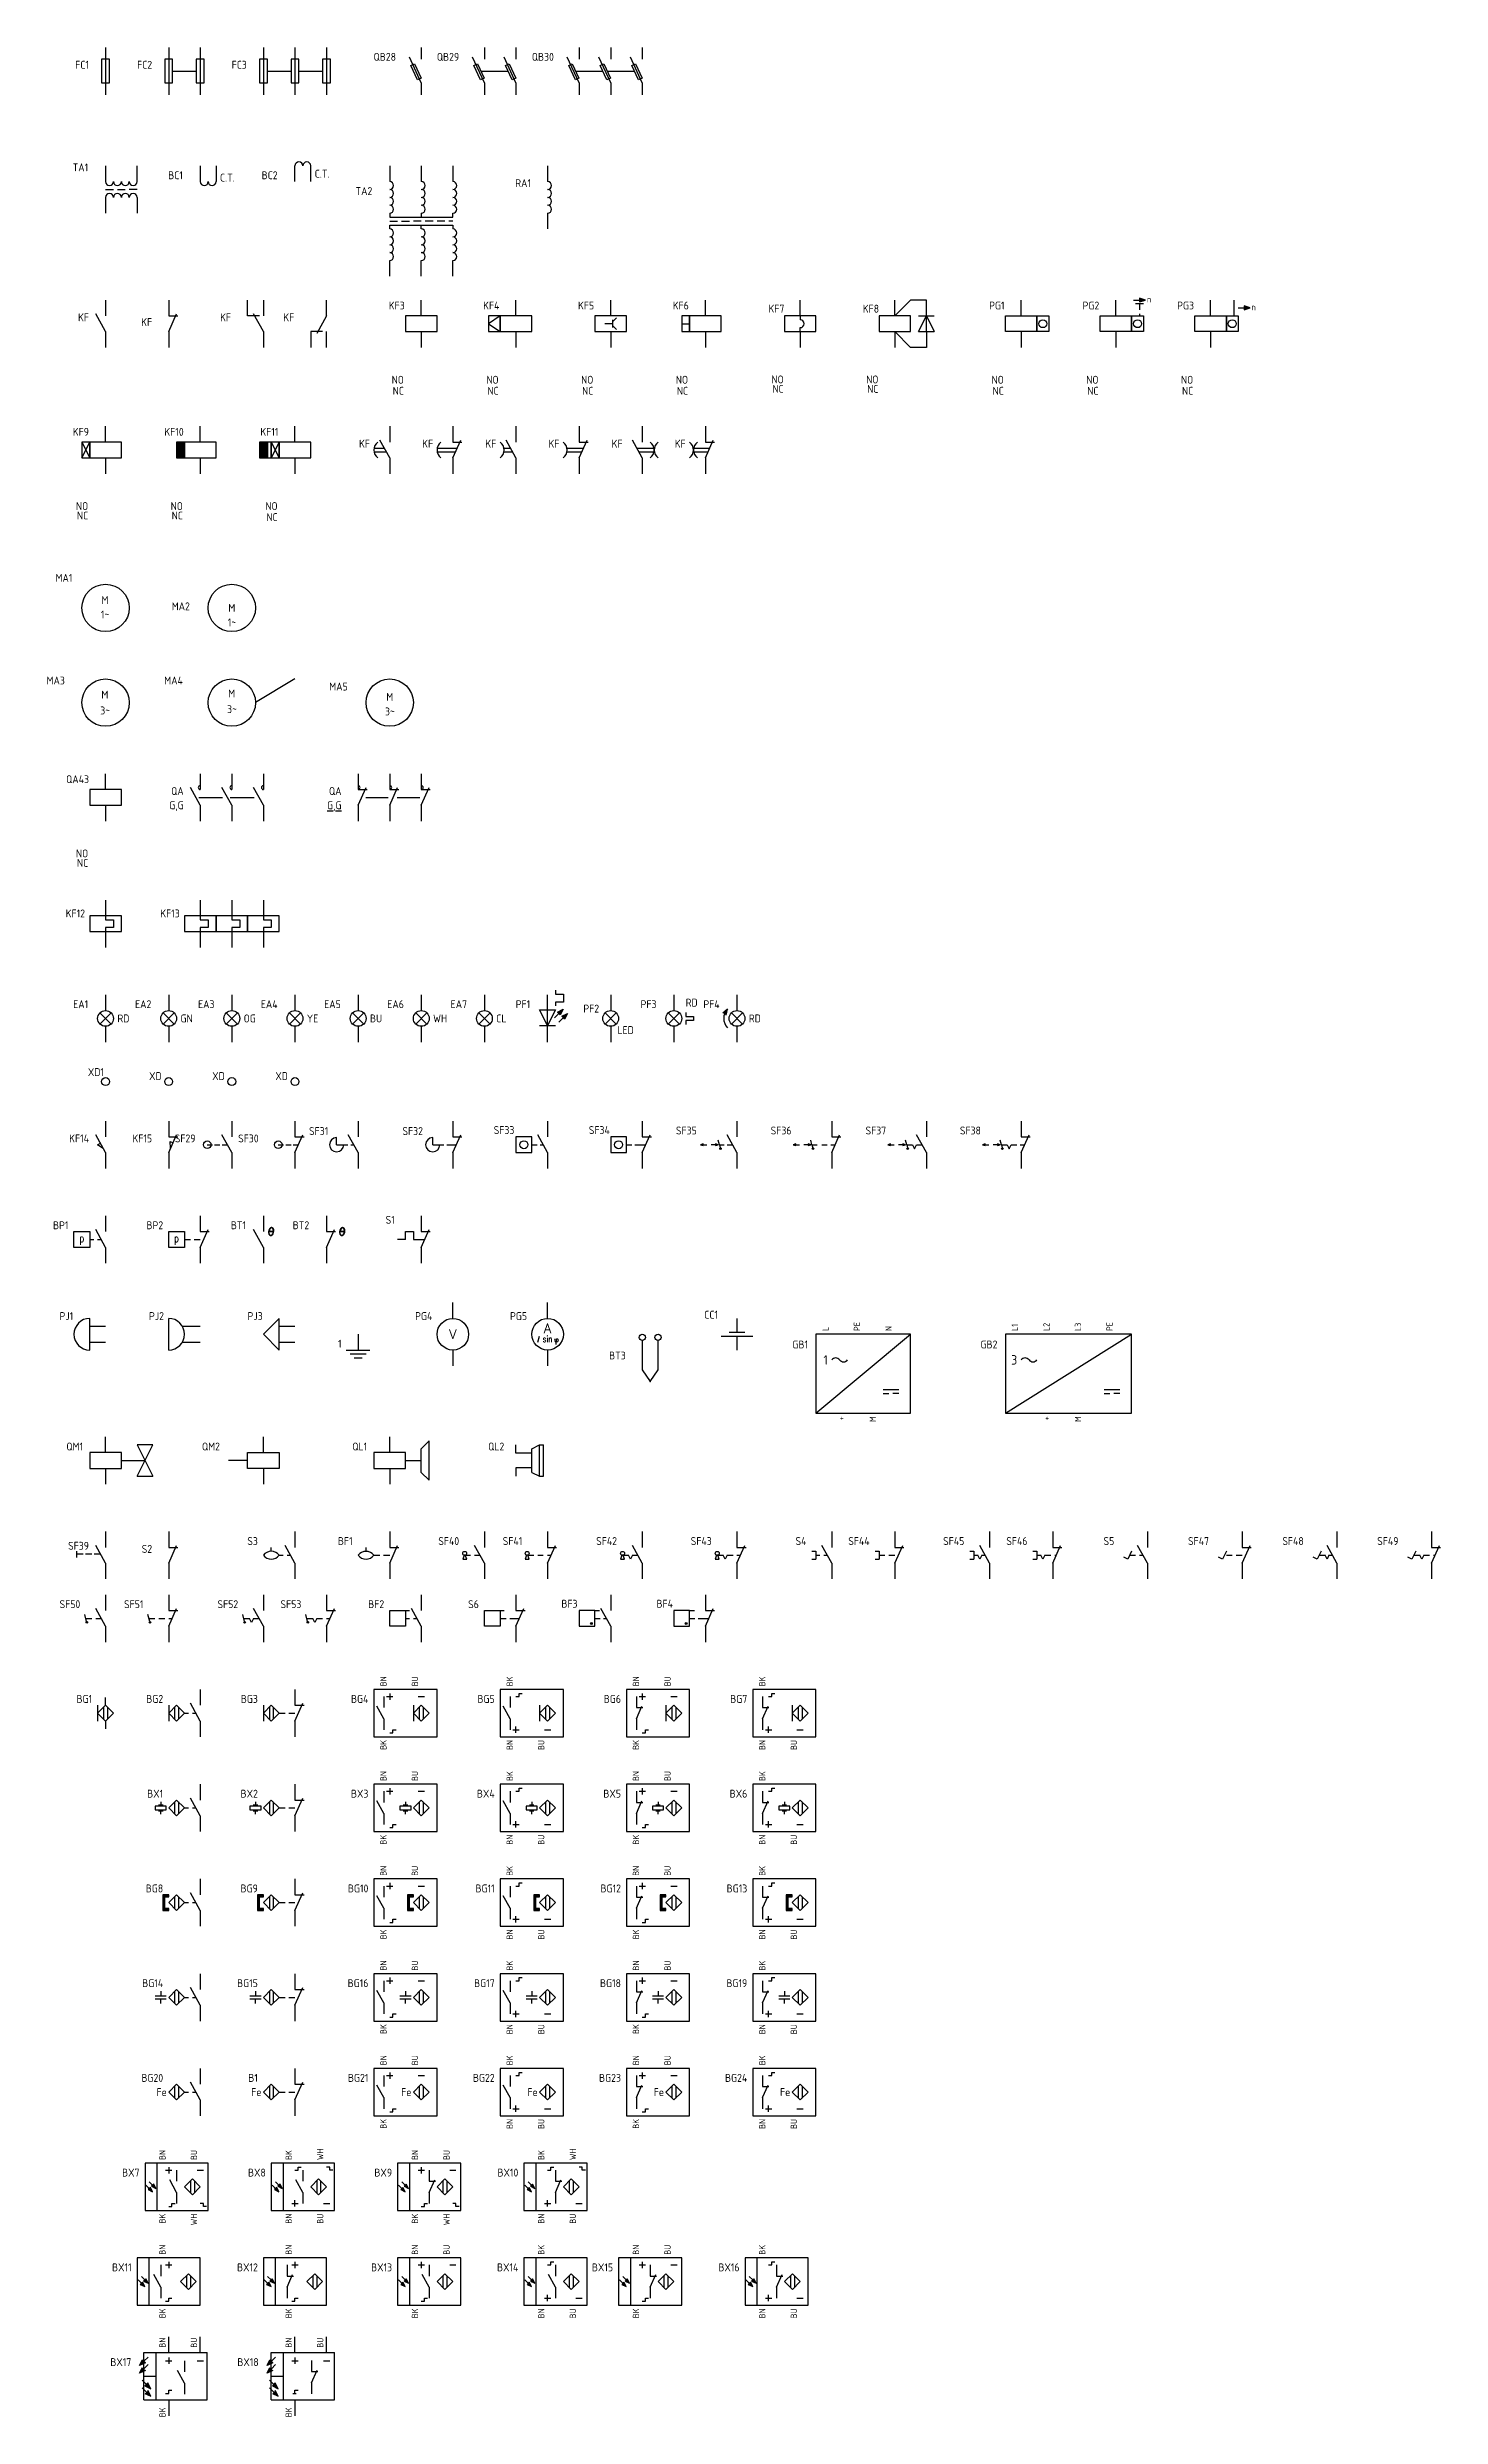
# Model space of a CAD drawing. Header units: millimetres. Extents: x 1746 to 2533, y 1027 to 2108.
# Drawn here: x 1752 to 2193, y 1027 to 1778 of the extents above; entities that cross this region are included whole.
import ezdxf
from ezdxf.enums import TextEntityAlignment as Align

# ---------------------------------------------------------------- set-up
doc = ezdxf.new("R2010")
doc.units = ezdxf.units.MM
doc.linetypes.add('ACAD_ISO02W100', pattern=[15, 12, -3])
doc.linetypes.add('ACAD_ISO03W100', pattern=[30, 12, -18])
for name, color, linetype in [('LINK', 7, 'Continuous'), ('MISC', 7, 'Continuous'), ('SYMS', 7, 'Continuous'), ('TAGS', 7, 'Continuous'), ('TERMS', 7, 'Continuous'), ('XREFCHILD', 7, 'Continuous')]:
    doc.layers.add(name, color=color, linetype=linetype)
doc.styles.add('PIN', font='simplex', dxfattribs={"width": 0.75})
doc.styles.add('SIMPLEX', font='simplex')
doc.styles.add('WD_IEC', font='isocp2.shx', dxfattribs={"width": 0.9, "height": 4})

# ---------------------------------------------------------------- blocks, each defined once
blk = doc.blocks.new('VPX1TS')
for p, q in [((-2.5, 2.5), (-2.5, -2.5)), ((-0.625, 1.875), (-0.625, -1.875)), ((0, 2.5), (0, 5)), ((0.625, 1.875), (0.625, -1.875)), ((0, -2.5), (0, -5))]:
    blk.add_line(p, q)
blk.add_lwpolyline([(0, 2.5), (2.5, 0), (0, -2.5), (-2.5, 0)], close=True)
at = {"style": 'WD_IEC'}
for tag, p in [('INST', (-4.25, 10.25)), ('LOC', (-4.25, 6.75)), ('TAG1', (-4.25, 3.25)), ('DESC1', (-4.25, -9.85)), ('DESC3', (-4.25, -16.85)), ('DESC2', (-4.25, -13.35))]:
    blk.add_attdef(tag, text='', height=2.5, dxfattribs=at).set_placement(p, align=Align.RIGHT)
at = {"style": 'WD_IEC', "flags": 1}
for tag, p, height in [('MFG', (2.75, 6.5), 1.5), ('X2TERM01', (0, 5), 0.32), ('X1LINK', (2.5, 0), 0.32), ('CAT', (2.75, 4), 1.5), ('X8TERM02', (0, -5), 0.32), ('ASSYCODE', (1, -4), 1), ('CONTACT', (1, -2.5), 1), ('FAMILY', (1, -5.5), 1), ('CATDESC', (1, -7), 1), ('COMMON', (2.25, -3.75), 1)]:
    blk.add_attdef(tag, p, '', height=height, dxfattribs=at)
at = {"style": 'WD_IEC'}
blk.add_attdef('TERM01', text='', height=2, rotation=90, dxfattribs=at).set_placement((-1, 5), align=Align.RIGHT)
blk.add_attdef('TERM02', (-1, -5), '', height=2, rotation=90, dxfattribs=at)
at = {"lineweight": 15, "style": 'WD_IEC'}
for tag, p in [('XREF', (-4.25, -6)), ('WDTAGALT', (-4, -20))]:
    blk.add_attdef(tag, text='', height=2.5, dxfattribs=at).set_placement(p, align=Align.RIGHT)
blk = doc.blocks.new('VPX11TS')
for p, q in [((-10, 2.5), (-10, -2.5)), ((-8.125, 1.875), (-8.125, -1.875)), ((-6.875, 1.875), (-6.875, -1.875)), ((-5, 0), (-3.75, 0)), ((0, -2.5), (-3.125, 3.125)), ((-2.5, 0), (-1.389, 0)), ((0, 7.5), (0, 2.5)), ((0, -2.5), (0, -7.5))]:
    blk.add_line(p, q)
blk.add_lwpolyline([(-7.5, 2.5), (-5, 0), (-7.5, -2.5), (-10, 0)], close=True)
at = {"style": 'WD_IEC'}
for tag, p in [('INST', (-11.75, 10.25)), ('LOC', (-11.75, 6.75)), ('TAG1', (-11.75, 3.25)), ('DESC1', (-11.75, -9.85)), ('DESC3', (-11.75, -16.85)), ('DESC2', (-11.75, -13.35))]:
    blk.add_attdef(tag, text='', height=2.5, dxfattribs=at).set_placement(p, align=Align.RIGHT)
at = {"style": 'WD_IEC', "flags": 1}
for tag, p, height in [('X2TERM01', (0, 7.5), 0.32), ('MFG', (2.75, 6.5), 1.5), ('X1LINK', (0, 0), 0.32), ('CAT', (2.75, 4), 1.5), ('X8TERM02', (0, -7.5), 0.32), ('ASSYCODE', (1, -4), 1), ('CONTACT', (1, -2.5), 1), ('FAMILY', (1, -5.5), 1), ('CATDESC', (1, -7), 1), ('COMMON', (2.25, -3.75), 1)]:
    blk.add_attdef(tag, p, '', height=height, dxfattribs=at)
at = {"style": 'WD_IEC'}
blk.add_attdef('TERM01', text='', height=2, rotation=90, dxfattribs=at).set_placement((-1, 7.5), align=Align.RIGHT)
blk.add_attdef('TERM02', (-1, -7.5), '', height=2, rotation=90, dxfattribs=at)
at = {"lineweight": 15, "style": 'WD_IEC'}
for tag, p in [('XREF', (-11.75, -6)), ('WDTAGALT', (-11.5, -20))]:
    blk.add_attdef(tag, text='', height=2.5, dxfattribs=at).set_placement(p, align=Align.RIGHT)
blk = doc.blocks.new('VPX12TS')
for p, q in [((-10, 2.5), (-10, -2.5)), ((-8.12, 1.87), (-8.12, -1.88)), ((-6.88, 1.87), (-6.88, -1.88)), ((-5, 0), (-3.12, 0)), ((-1.94, 0), (0, 0)), ((0, 7.5), (0, 2.5)), ((0, -2.5), (2.5, 3.12)), ((0, 2.5), (2.87, 2.5)), ((0, -2.5), (0, -7.5))]:
    blk.add_line(p, q)
blk.add_lwpolyline([(-7.5, 2.5), (-5, 0), (-7.5, -2.5), (-10, 0)], close=True)
at = {"style": 'WD_IEC'}
for tag, p in [('INST', (-11.75, 10.25)), ('LOC', (-11.75, 6.75)), ('TAG1', (-11.75, 3.25)), ('DESC1', (-11.75, -9.85)), ('DESC3', (-11.75, -16.85)), ('DESC2', (-11.75, -13.35))]:
    blk.add_attdef(tag, text='', height=2.5, dxfattribs=at).set_placement(p, align=Align.RIGHT)
at = {"style": 'WD_IEC', "flags": 1}
for tag, p, height in [('X2TERM01', (0, 7.5), 0.32), ('MFG', (2.75, 6.5), 1.5), ('X1LINK', (1.74, 0), 0.32), ('CAT', (2.75, 4), 1.5), ('X8TERM02', (0, -7.5), 0.32), ('ASSYCODE', (1, -4), 1), ('CONTACT', (1, -2.5), 1), ('FAMILY', (1, -5.5), 1), ('CATDESC', (1, -7), 1), ('COMMON', (2.25, -3.75), 1)]:
    blk.add_attdef(tag, p, '', height=height, dxfattribs=at)
at = {"style": 'WD_IEC'}
blk.add_attdef('TERM01', text='', height=2, rotation=90, dxfattribs=at).set_placement((-1, 7.5), align=Align.RIGHT)
blk.add_attdef('TERM02', (-1, -7.5), '', height=2, rotation=90, dxfattribs=at)
at = {"lineweight": 15, "style": 'WD_IEC'}
for tag, p in [('XREF', (-11.75, -6)), ('WDTAGALT', (-12, -20.12))]:
    blk.add_attdef(tag, text='', height=2.5, dxfattribs=at).set_placement(p, align=Align.RIGHT)
blk = doc.blocks.new('VPX11TS3')
for p, q in [((-1.875, -1.75), (-4.062, 2.188)), ((-1.875, 5.25), (-1.875, 1.75)), ((-1, 5.25), (1, 5.25)), ((0, 6.25), (0, 4.25)), ((7.5, 2.5), (7.5, -2.5)), ((9, 5.25), (11, 5.25)), ((9.375, 1.875), (9.375, -1.875)), ((10.625, 1.875), (10.625, -1.875)), ((-1.875, -1.75), (-1.875, -5.25)), ((0, -6.25), (1, -6.25)), ((1, -6.25), (1, -5.25)), ((1, -5.25), (2, -5.25))]:
    blk.add_line(p, q)
for points in [[(-5, -7.5), (15, -7.5), (15, 7.5), (-5, 7.5)], [(10, 2.5), (12.5, 0), (10, -2.5), (7.5, 0)]]:
    blk.add_lwpolyline(points, close=True)
at = {"style": 'WD_IEC'}
for tag, p in [('TERM02', (-1, 8.5)), ('TERM03', (9, 8.5))]:
    blk.add_attdef(tag, p, '', height=2, rotation=90, dxfattribs=at)
for tag, p in [('INST', (-6.75, 10.25)), ('LOC', (-6.75, 6.75)), ('TAG1', (-6.75, 3.25)), ('DESC2', (-6.75, -8.7)), ('DESC1', (-6.75, -5.2)), ('DESC3', (-6.75, -12.2))]:
    blk.add_attdef(tag, text='', height=2.5, dxfattribs=at).set_placement(p, align=Align.RIGHT)
at = {"style": 'WD_IEC', "flags": 1}
for tag, p, height in [('X2TERM02', (0, 7.5), 0.32), ('X2TERM03', (10, 7.5), 0.32), ('MFG', (17.75, 6.5), 1.5), ('CAT', (17.75, 4), 1.5), ('X8TERM01', (0, -7.5), 0.32), ('ASSYCODE', (16, -4), 1), ('FAMILY', (16, -5.5), 1), ('CATDESC', (16, -7), 1)]:
    blk.add_attdef(tag, p, '', height=height, dxfattribs=at)
at = {"lineweight": 15, "style": 'WD_IEC'}
for tag, p in [('XREF', (-6.75, -1.35)), ('WDTAGALT', (-6.5, -15))]:
    blk.add_attdef(tag, text='', height=2.5, dxfattribs=at).set_placement(p, align=Align.RIGHT)
at = {"style": 'WD_IEC'}
blk.add_attdef('TERM01', text='', height=2, rotation=90, dxfattribs=at).set_placement((-1, -8.5), align=Align.RIGHT)
blk = doc.blocks.new('VPX11TS3R')
for p, q in [((-1.875, -1.75), (-4.062, 2.188)), ((-1.875, 5.25), (-1.875, 1.75)), ((0, 5.25), (1, 5.25)), ((1, 5.25), (1, 6.25)), ((1, 6.25), (2, 6.25)), ((7.5, 2.5), (7.5, -2.5)), ((9.375, 1.875), (9.375, -1.875)), ((10.625, 1.875), (10.625, -1.875)), ((-1.875, -1.75), (-1.875, -5.25)), ((-1, -5.25), (1, -5.25)), ((0, -6.25), (0, -4.25)), ((9, -5.25), (11, -5.25))]:
    blk.add_line(p, q)
for points in [[(-5, -7.5), (15, -7.5), (15, 7.5), (-5, 7.5)], [(10, 2.5), (12.5, 0), (10, -2.5), (7.5, 0)]]:
    blk.add_lwpolyline(points, close=True)
at = {"style": 'WD_IEC'}
blk.add_attdef('TERM02', (-1, 8.5), '', height=2, rotation=90, dxfattribs=at)
for tag, p in [('INST', (-6.75, 10.25)), ('LOC', (-6.75, 6.75)), ('TAG1', (-6.75, 3.25)), ('DESC2', (-6.75, -8.7)), ('DESC1', (-6.75, -5.2)), ('DESC3', (-6.75, -12.2))]:
    blk.add_attdef(tag, text='', height=2.5, dxfattribs=at).set_placement(p, align=Align.RIGHT)
at = {"style": 'WD_IEC', "flags": 1}
for tag, p, height in [('X2TERM02', (0, 7.5), 0.32), ('MFG', (17.75, 6.5), 1.5), ('CAT', (17.75, 4), 1.5), ('X8TERM01', (0, -7.5), 0.32), ('X8TERM03', (10, -7.5), 0.32), ('ASSYCODE', (16, -4), 1), ('FAMILY', (16, -5.5), 1), ('CATDESC', (16, -7), 1)]:
    blk.add_attdef(tag, p, '', height=height, dxfattribs=at)
at = {"lineweight": 15, "style": 'WD_IEC'}
for tag, p in [('XREF', (-6.75, -1.35)), ('WDTAGALT', (-6.5, -15.5))]:
    blk.add_attdef(tag, text='', height=2.5, dxfattribs=at).set_placement(p, align=Align.RIGHT)
at = {"style": 'WD_IEC'}
for tag, p in [('TERM01', (-1, -8.5)), ('TERM03', (9, -8.5))]:
    blk.add_attdef(tag, text='', height=2, rotation=90, dxfattribs=at).set_placement(p, align=Align.RIGHT)
blk = doc.blocks.new('VPX12TS3')
for p, q in [((-1.875, 5.25), (-1.875, 1.75)), ((-1.875, -1.75), (-0.125, 2.1875)), ((-1.875, 1.75), (0.13246, 1.75)), ((-1, 5.25), (1, 5.25)), ((0, 6.25), (0, 4.25)), ((7.5, 2.5), (7.5, -2.5)), ((9, 5.25), (11, 5.25)), ((9.375, 1.875), (9.375, -1.875)), ((10.625, 1.875), (10.625, -1.875)), ((-1.875, -1.75), (-1.875, -5.25)), ((0, -6.25), (1, -6.25)), ((1, -6.25), (1, -5.25)), ((1, -5.25), (2, -5.25))]:
    blk.add_line(p, q)
for points in [[(-5, -7.5), (15, -7.5), (15, 7.5), (-5, 7.5)], [(10, 2.5), (12.5, 0), (10, -2.5), (7.5, 0)]]:
    blk.add_lwpolyline(points, close=True)
at = {"style": 'WD_IEC'}
for tag, p in [('TERM02', (-1, 8.5)), ('TERM03', (9, 8.5))]:
    blk.add_attdef(tag, p, '', height=2, rotation=90, dxfattribs=at)
for tag, p in [('INST', (-6.75, 10.25)), ('LOC', (-6.75, 6.75)), ('TAG1', (-6.75, 3.25)), ('DESC2', (-6.75, -8.7)), ('DESC1', (-6.75, -5.2)), ('DESC3', (-6.75, -12.2))]:
    blk.add_attdef(tag, text='', height=2.5, dxfattribs=at).set_placement(p, align=Align.RIGHT)
at = {"style": 'WD_IEC', "flags": 1}
for tag, p, height in [('X2TERM02', (0, 7.5), 0.32), ('X2TERM03', (10, 7.5), 0.32), ('MFG', (17.75, 6.5), 1.5), ('CAT', (17.75, 4), 1.5), ('X8TERM01', (0, -7.5), 0.32), ('ASSYCODE', (16, -4), 1), ('FAMILY', (16, -5.5), 1), ('CATDESC', (16, -7), 1)]:
    blk.add_attdef(tag, p, '', height=height, dxfattribs=at)
at = {"lineweight": 15, "style": 'WD_IEC'}
for tag, p in [('XREF', (-6.75, -1.35)), ('WDTAGALT', (-6.25, -15.125))]:
    blk.add_attdef(tag, text='', height=2.5, dxfattribs=at).set_placement(p, align=Align.RIGHT)
at = {"style": 'WD_IEC'}
blk.add_attdef('TERM01', text='', height=2, rotation=90, dxfattribs=at).set_placement((-1, -8.5), align=Align.RIGHT)
blk = doc.blocks.new('VPX12TS3R')
for p, q in [((-1.875, 5.25), (-1.875, 1.75)), ((-1.875, -1.75), (-0.125, 2.188)), ((-1.875, 1.75), (0.132, 1.75)), ((0, 5.25), (1, 5.25)), ((1, 5.25), (1, 6.25)), ((1, 6.25), (2, 6.25)), ((7.5, 2.5), (7.5, -2.5)), ((9.375, 1.875), (9.375, -1.875)), ((10.625, 1.875), (10.625, -1.875)), ((-1.875, -1.75), (-1.875, -5.25)), ((-1, -5.25), (1, -5.25)), ((0, -6.25), (0, -4.25)), ((9, -5.25), (11, -5.25))]:
    blk.add_line(p, q)
for points in [[(-5, -7.5), (15, -7.5), (15, 7.5), (-5, 7.5)], [(10, 2.5), (12.5, 0), (10, -2.5), (7.5, 0)]]:
    blk.add_lwpolyline(points, close=True)
at = {"style": 'WD_IEC'}
blk.add_attdef('TERM02', (-1, 8.5), '', height=2, rotation=90, dxfattribs=at)
for tag, p in [('INST', (-6.75, 10.25)), ('LOC', (-6.75, 6.75)), ('TAG1', (-6.75, 3.25)), ('DESC2', (-6.75, -8.7)), ('DESC1', (-6.75, -5.2)), ('DESC3', (-6.75, -12.2))]:
    blk.add_attdef(tag, text='', height=2.5, dxfattribs=at).set_placement(p, align=Align.RIGHT)
at = {"style": 'WD_IEC', "flags": 1}
for tag, p, height in [('X2TERM02', (0, 7.5), 0.32), ('MFG', (17.75, 6.5), 1.5), ('CAT', (17.75, 4), 1.5), ('X8TERM01', (0, -7.5), 0.32), ('X8TERM03', (10, -7.5), 0.32), ('ASSYCODE', (16, -4), 1), ('FAMILY', (16, -5.5), 1), ('CATDESC', (16, -7), 1)]:
    blk.add_attdef(tag, p, '', height=height, dxfattribs=at)
at = {"lineweight": 15, "style": 'WD_IEC'}
for tag, p in [('XREF', (-6.75, -1.35)), ('WDTAGALT', (-6.5, -15.5))]:
    blk.add_attdef(tag, text='', height=2.5, dxfattribs=at).set_placement(p, align=Align.RIGHT)
at = {"style": 'WD_IEC'}
for tag, p in [('TERM01', (-1, -8.5)), ('TERM03', (9, -8.5))]:
    blk.add_attdef(tag, text='', height=2, rotation=90, dxfattribs=at).set_placement(p, align=Align.RIGHT)
blk = doc.blocks.new('VPX11U')
for p, q in [((-12.5, 1.95), (-12.5, 0.88)), ((-8.12, 1.87), (-8.12, -1.88)), ((-6.88, 1.87), (-6.88, -1.88)), ((-5, 0), (-3.75, 0)), ((0, -2.5), (-3.12, 3.12)), ((-2.5, 0), (-1.39, 0)), ((0, 7.5), (0, 2.5)), ((-12.5, -1.95), (-12.5, -0.88)), ((0, -2.5), (0, -7.5))]:
    blk.add_line(p, q)
for points in [[(-14.25, 0.58), (-14.25, -0.57), (-10.75, -0.57), (-10.75, 0.58)], [(-7.5, 2.5), (-5, 0), (-7.5, -2.5), (-10, 0)]]:
    blk.add_lwpolyline(points, close=True)
for points in [[(-11.8, 0.88), (-13.2, 0.88)], [(-13.2, -0.88), (-11.8, -0.88)]]:
    blk.add_lwpolyline(points)
at = {"style": 'WD_IEC'}
for tag, p in [('INST', (-11.75, 10.25)), ('LOC', (-11.75, 6.75)), ('TAG1', (-11.75, 3.25)), ('DESC1', (-11.75, -9.85)), ('DESC3', (-11.75, -16.85)), ('DESC2', (-11.75, -13.35))]:
    blk.add_attdef(tag, text='', height=2.5, dxfattribs=at).set_placement(p, align=Align.RIGHT)
at = {"style": 'WD_IEC', "flags": 1}
for tag, p, height in [('X2TERM01', (0, 7.5), 0.32), ('MFG', (2.75, 6.5), 1.5), ('X1LINK', (0, 0), 0.32), ('CAT', (2.75, 4), 1.5), ('X8TERM02', (0, -7.5), 0.32), ('ASSYCODE', (1, -4), 1), ('CONTACT', (1, -2.5), 1), ('FAMILY', (1, -5.5), 1), ('CATDESC', (1, -7), 1), ('COMMON', (2.25, -3.75), 1)]:
    blk.add_attdef(tag, p, '', height=height, dxfattribs=at)
at = {"style": 'WD_IEC'}
blk.add_attdef('TERM01', text='', height=2, rotation=90, dxfattribs=at).set_placement((-1, 7.5), align=Align.RIGHT)
blk.add_attdef('TERM02', (-1, -7.5), '', height=2, rotation=90, dxfattribs=at)
at = {"lineweight": 15, "style": 'WD_IEC'}
for tag, p in [('XREF', (-11.75, -6)), ('WDTAGALT', (-12, -20))]:
    blk.add_attdef(tag, text='', height=2.5, dxfattribs=at).set_placement(p, align=Align.RIGHT)
blk = doc.blocks.new('VPX12U')
for p, q in [((-12.5, 1.95), (-12.5, 0.88)), ((-8.12, 1.87), (-8.12, -1.88)), ((-6.88, 1.87), (-6.88, -1.88)), ((-5, 0), (-3.12, 0)), ((-1.94, 0), (0, 0)), ((0, 7.5), (0, 2.5)), ((0, -2.5), (2.5, 3.12)), ((0, 2.5), (2.87, 2.5)), ((-12.5, -1.95), (-12.5, -0.88)), ((0, -2.5), (0, -7.5))]:
    blk.add_line(p, q)
for points in [[(-14.25, 0.58), (-14.25, -0.57), (-10.75, -0.57), (-10.75, 0.58)], [(-7.5, 2.5), (-5, 0), (-7.5, -2.5), (-10, 0)]]:
    blk.add_lwpolyline(points, close=True)
for points in [[(-11.8, 0.88), (-13.2, 0.88)], [(-13.2, -0.88), (-11.8, -0.88)]]:
    blk.add_lwpolyline(points)
at = {"style": 'WD_IEC'}
for tag, p in [('INST', (-11.75, 9.75)), ('LOC', (-11.75, 6.75)), ('TAG1', (-11.75, 3.25)), ('DESC1', (-11.75, -9)), ('DESC3', (-11.75, -15)), ('DESC2', (-11.75, -12))]:
    blk.add_attdef(tag, text='', height=2.5, dxfattribs=at).set_placement(p, align=Align.RIGHT)
at = {"style": 'WD_IEC', "flags": 1}
for tag, p, height in [('X2TERM01', (0, 7.5), 0.32), ('MFG', (2.75, 6.5), 1.5), ('X1LINK', (1.74, 0), 0.32), ('CAT', (2.75, 4), 1.5), ('X8TERM02', (0, -7.5), 0.32), ('ASSYCODE', (1, -4), 1), ('CONTACT', (1, -2.5), 1), ('FAMILY', (1, -5.5), 1), ('CATDESC', (1, -7), 1), ('COMMON', (2.25, -3.75), 1)]:
    blk.add_attdef(tag, p, '', height=height, dxfattribs=at)
at = {"style": 'WD_IEC'}
blk.add_attdef('TERM01', text='', height=2, rotation=90, dxfattribs=at).set_placement((-1, 7.5), align=Align.RIGHT)
blk.add_attdef('TERM02', (-1, -7.5), '', height=2, rotation=90, dxfattribs=at)
at = {"lineweight": 15, "style": 'WD_IEC'}
for tag, p in [('XREF', (-11.75, -6)), ('WDTAGALT', (-11.75, -18))]:
    blk.add_attdef(tag, text='', height=2.5, dxfattribs=at).set_placement(p, align=Align.RIGHT)
blk = doc.blocks.new('VPX11U3')
for p, q in [((-1.88, -1.75), (-4.06, 2.19)), ((-1.88, 5.25), (-1.88, 1.75)), ((-1, 5.25), (1, 5.25)), ((0, 6.25), (0, 4.25)), ((5, 1.95), (5, 0.88)), ((9, 5.25), (11, 5.25)), ((9.38, 1.87), (9.38, -1.88)), ((10.62, 1.87), (10.62, -1.88)), ((-1.88, -1.75), (-1.88, -5.25)), ((0, -6.25), (1, -6.25)), ((1, -6.25), (1, -5.25)), ((1, -5.25), (2, -5.25)), ((5, -1.95), (5, -0.88))]:
    blk.add_line(p, q)
for points in [[(-5, -7.5), (15, -7.5), (15, 7.5), (-5, 7.5)], [(3.25, 0.58), (3.25, -0.57), (6.75, -0.57), (6.75, 0.58)], [(10, 2.5), (12.5, 0), (10, -2.5), (7.5, 0)]]:
    blk.add_lwpolyline(points, close=True)
for points in [[(5.7, 0.88), (4.3, 0.88)], [(4.3, -0.88), (5.7, -0.88)]]:
    blk.add_lwpolyline(points)
at = {"style": 'WD_IEC'}
for tag, p in [('TERM02', (-1, 8.5)), ('TERM03', (9, 8.5))]:
    blk.add_attdef(tag, p, '', height=2, rotation=90, dxfattribs=at)
for tag, p in [('INST', (-6.75, 10.25)), ('LOC', (-6.75, 6.75)), ('TAG1', (-6.75, 3.25)), ('DESC2', (-6.75, -8.7)), ('DESC1', (-6.75, -5.2)), ('DESC3', (-6.75, -12.2))]:
    blk.add_attdef(tag, text='', height=2.5, dxfattribs=at).set_placement(p, align=Align.RIGHT)
at = {"style": 'WD_IEC', "flags": 1}
for tag, p, height in [('X2TERM02', (0, 7.5), 0.32), ('X2TERM03', (10, 7.5), 0.32), ('MFG', (17.75, 6.5), 1.5), ('CAT', (17.75, 4), 1.5), ('X8TERM01', (0, -7.5), 0.32), ('ASSYCODE', (16, -4), 1), ('FAMILY', (16, -5.5), 1), ('CATDESC', (16, -7), 1)]:
    blk.add_attdef(tag, p, '', height=height, dxfattribs=at)
at = {"lineweight": 15, "style": 'WD_IEC'}
for tag, p in [('XREF', (-6.75, -1.35)), ('WDTAGALT', (-7, -15.5))]:
    blk.add_attdef(tag, text='', height=2.5, dxfattribs=at).set_placement(p, align=Align.RIGHT)
at = {"style": 'WD_IEC'}
blk.add_attdef('TERM01', text='', height=2, rotation=90, dxfattribs=at).set_placement((-1, -8.5), align=Align.RIGHT)
blk = doc.blocks.new('VPX11U3R')
for p, q in [((-1.88, -1.75), (-4.06, 2.19)), ((-1.88, 5.25), (-1.88, 1.75)), ((0, 5.25), (1, 5.25)), ((1, 5.25), (1, 6.25)), ((1, 6.25), (2, 6.25)), ((5, 1.95), (5, 0.88)), ((9.38, 1.87), (9.38, -1.88)), ((10.62, 1.87), (10.62, -1.88)), ((-1.88, -1.75), (-1.88, -5.25)), ((-1, -5.25), (1, -5.25)), ((0, -6.25), (0, -4.25)), ((5, -1.95), (5, -0.88)), ((9, -5.25), (11, -5.25))]:
    blk.add_line(p, q)
for points in [[(-5, -7.5), (15, -7.5), (15, 7.5), (-5, 7.5)], [(3.25, 0.58), (3.25, -0.57), (6.75, -0.57), (6.75, 0.58)], [(10, 2.5), (12.5, 0), (10, -2.5), (7.5, 0)]]:
    blk.add_lwpolyline(points, close=True)
for points in [[(5.7, 0.88), (4.3, 0.88)], [(4.3, -0.88), (5.7, -0.88)]]:
    blk.add_lwpolyline(points)
at = {"style": 'WD_IEC'}
blk.add_attdef('TERM02', (-1, 8.5), '', height=2, rotation=90, dxfattribs=at)
for tag, p in [('INST', (-6.75, 10.25)), ('LOC', (-6.75, 6.75)), ('TAG1', (-6.75, 3.25)), ('DESC2', (-6.75, -8.7)), ('DESC1', (-6.75, -5.2)), ('DESC3', (-6.75, -12.2))]:
    blk.add_attdef(tag, text='', height=2.5, dxfattribs=at).set_placement(p, align=Align.RIGHT)
at = {"style": 'WD_IEC', "flags": 1}
for tag, p, height in [('X2TERM02', (0, 7.5), 0.32), ('MFG', (17.75, 6.5), 1.5), ('CAT', (17.75, 4), 1.5), ('X8TERM01', (0, -7.5), 0.32), ('X8TERM03', (10, -7.5), 0.32), ('ASSYCODE', (16, -4), 1), ('FAMILY', (16, -5.5), 1), ('CATDESC', (16, -7), 1)]:
    blk.add_attdef(tag, p, '', height=height, dxfattribs=at)
at = {"lineweight": 15, "style": 'WD_IEC'}
for tag, p in [('XREF', (-6.75, -1.35)), ('WDTAGALT', (-6.5, -15))]:
    blk.add_attdef(tag, text='', height=2.5, dxfattribs=at).set_placement(p, align=Align.RIGHT)
at = {"style": 'WD_IEC'}
for tag, p in [('TERM01', (-1, -8.5)), ('TERM03', (9, -8.5))]:
    blk.add_attdef(tag, text='', height=2, rotation=90, dxfattribs=at).set_placement(p, align=Align.RIGHT)
blk = doc.blocks.new('VPX12U3')
for p, q in [((-1.88, 5.25), (-1.88, 1.75)), ((-1.88, -1.75), (-0.12, 2.19)), ((-1.88, 1.75), (0.13, 1.75)), ((-1, 5.25), (1, 5.25)), ((0, 6.25), (0, 4.25)), ((5, 1.95), (5, 0.88)), ((9, 5.25), (11, 5.25)), ((9.38, 1.87), (9.38, -1.88)), ((10.62, 1.87), (10.62, -1.88)), ((-1.88, -1.75), (-1.88, -5.25)), ((0, -6.25), (1, -6.25)), ((1, -6.25), (1, -5.25)), ((1, -5.25), (2, -5.25)), ((5, -1.95), (5, -0.88))]:
    blk.add_line(p, q)
for points in [[(-5, -7.5), (15, -7.5), (15, 7.5), (-5, 7.5)], [(3.25, 0.58), (3.25, -0.57), (6.75, -0.57), (6.75, 0.58)], [(10, 2.5), (12.5, 0), (10, -2.5), (7.5, 0)]]:
    blk.add_lwpolyline(points, close=True)
for points in [[(5.7, 0.88), (4.3, 0.88)], [(4.3, -0.88), (5.7, -0.88)]]:
    blk.add_lwpolyline(points)
at = {"style": 'WD_IEC'}
for tag, p in [('TERM02', (-1, 8.5)), ('TERM03', (9, 8.5))]:
    blk.add_attdef(tag, p, '', height=2, rotation=90, dxfattribs=at)
for tag, p in [('INST', (-6.75, 10.25)), ('LOC', (-6.75, 6.75)), ('TAG1', (-6.75, 3.25)), ('DESC2', (-6.75, -8.7)), ('DESC1', (-6.75, -5.2)), ('DESC3', (-6.75, -12.2))]:
    blk.add_attdef(tag, text='', height=2.5, dxfattribs=at).set_placement(p, align=Align.RIGHT)
at = {"style": 'WD_IEC', "flags": 1}
for tag, p, height in [('X2TERM02', (0, 7.5), 0.32), ('X2TERM03', (10, 7.5), 0.32), ('MFG', (17.75, 6.5), 1.5), ('CAT', (17.75, 4), 1.5), ('X8TERM01', (0, -7.5), 0.32), ('ASSYCODE', (16, -4), 1), ('FAMILY', (16, -5.5), 1), ('CATDESC', (16, -7), 1)]:
    blk.add_attdef(tag, p, '', height=height, dxfattribs=at)
at = {"lineweight": 15, "style": 'WD_IEC'}
for tag, p in [('XREF', (-6.75, -1.35)), ('WDTAGALT', (-6.5, -15.5))]:
    blk.add_attdef(tag, text='', height=2.5, dxfattribs=at).set_placement(p, align=Align.RIGHT)
at = {"style": 'WD_IEC'}
blk.add_attdef('TERM01', text='', height=2, rotation=90, dxfattribs=at).set_placement((-1, -8.5), align=Align.RIGHT)
blk = doc.blocks.new('VPX12U3R')
for p, q in [((-1.88, 5.25), (-1.88, 1.75)), ((-1.88, -1.75), (-0.12, 2.19)), ((-1.88, 1.75), (0.13, 1.75)), ((0, 5.25), (1, 5.25)), ((1, 5.25), (1, 6.25)), ((1, 6.25), (2, 6.25)), ((5, 1.95), (5, 0.88)), ((9.38, 1.87), (9.38, -1.88)), ((10.62, 1.87), (10.62, -1.88)), ((-1.88, -1.75), (-1.88, -5.25)), ((-1, -5.25), (1, -5.25)), ((0, -6.25), (0, -4.25)), ((5, -1.95), (5, -0.88)), ((9, -5.25), (11, -5.25))]:
    blk.add_line(p, q)
for points in [[(-5, -7.5), (15, -7.5), (15, 7.5), (-5, 7.5)], [(3.25, 0.58), (3.25, -0.57), (6.75, -0.57), (6.75, 0.58)], [(10, 2.5), (12.5, 0), (10, -2.5), (7.5, 0)]]:
    blk.add_lwpolyline(points, close=True)
for points in [[(5.7, 0.88), (4.3, 0.88)], [(4.3, -0.88), (5.7, -0.88)]]:
    blk.add_lwpolyline(points)
at = {"style": 'WD_IEC'}
blk.add_attdef('TERM02', (-1, 8.5), '', height=2, rotation=90, dxfattribs=at)
for tag, p in [('INST', (-6.75, 10.25)), ('LOC', (-6.75, 6.75)), ('TAG1', (-6.75, 3.25)), ('DESC2', (-6.75, -8.7)), ('DESC1', (-6.75, -5.2)), ('DESC3', (-6.75, -12.2))]:
    blk.add_attdef(tag, text='', height=2.5, dxfattribs=at).set_placement(p, align=Align.RIGHT)
at = {"style": 'WD_IEC', "flags": 1}
for tag, p, height in [('X2TERM02', (0, 7.5), 0.32), ('MFG', (17.75, 6.5), 1.5), ('CAT', (17.75, 4), 1.5), ('X8TERM01', (0, -7.5), 0.32), ('X8TERM03', (10, -7.5), 0.32), ('ASSYCODE', (16, -4), 1), ('FAMILY', (16, -5.5), 1), ('CATDESC', (16, -7), 1)]:
    blk.add_attdef(tag, p, '', height=height, dxfattribs=at)
at = {"lineweight": 15, "style": 'WD_IEC'}
for tag, p in [('XREF', (-6.75, -1.35)), ('WDTAGALT', (-6.5, -16))]:
    blk.add_attdef(tag, text='', height=2.5, dxfattribs=at).set_placement(p, align=Align.RIGHT)
at = {"style": 'WD_IEC'}
for tag, p in [('TERM01', (-1, -8.5)), ('TERM03', (9, -8.5))]:
    blk.add_attdef(tag, text='', height=2, rotation=90, dxfattribs=at).set_placement(p, align=Align.RIGHT)
blk = doc.blocks.new('VPX11M')
for p, q in [((-8.125, 1.875), (-8.125, -1.875)), ((-6.875, 1.875), (-6.875, -1.875)), ((-5, 0), (-3.75, 0)), ((0, -2.5), (-3.125, 3.125)), ((-2.5, 0), (-1.389, 0)), ((0, 7.5), (0, 2.5)), ((0, -2.5), (0, -7.5))]:
    blk.add_line(p, q)
for points in [[(-11.25, 1.875), (-10, 1.875), (-10, 2.5), (-11.875, 2.5), (-11.875, -2.5), (-10, -2.5), (-10, -1.875), (-11.25, -1.875)], [(-7.5, 2.5), (-5, 0), (-7.5, -2.5), (-10, 0)]]:
    blk.add_lwpolyline(points, close=True)
for points in [[(-11.875, 2.5), (-11.875, 1.875), (-10, 2.5), (-10, 1.875)], [(-11.875, 1.875), (-11.875, -1.875), (-11.25, 1.875), (-11.25, -1.875)], [(-11.875, -1.875), (-11.875, -2.5), (-10, -1.875), (-10, -2.5)]]:
    blk.add_solid(points)
at = {"style": 'WD_IEC'}
for tag, p in [('INST', (-11.75, 10.25)), ('LOC', (-11.75, 6.75)), ('TAG1', (-11.75, 3.25)), ('DESC1', (-11.75, -9.85)), ('DESC3', (-11.75, -16.85)), ('DESC2', (-11.75, -13.35))]:
    blk.add_attdef(tag, text='', height=2.5, dxfattribs=at).set_placement(p, align=Align.RIGHT)
at = {"style": 'WD_IEC', "flags": 1}
for tag, p, height in [('X2TERM01', (0, 7.5), 0.32), ('MFG', (2.75, 6.5), 1.5), ('X1LINK', (0, 0), 0.32), ('CAT', (2.75, 4), 1.5), ('X8TERM02', (0, -7.5), 0.32), ('ASSYCODE', (1, -4), 1), ('CONTACT', (1, -2.5), 1), ('FAMILY', (1, -5.5), 1), ('CATDESC', (1, -7), 1), ('COMMON', (2.25, -3.75), 1)]:
    blk.add_attdef(tag, p, '', height=height, dxfattribs=at)
at = {"style": 'WD_IEC'}
blk.add_attdef('TERM01', text='', height=2, rotation=90, dxfattribs=at).set_placement((-1, 7.5), align=Align.RIGHT)
blk.add_attdef('TERM02', (-1, -7.5), '', height=2, rotation=90, dxfattribs=at)
at = {"lineweight": 15, "style": 'WD_IEC'}
for tag, p in [('XREF', (-11.75, -6)), ('WDTAGALT', (-11.5, -20))]:
    blk.add_attdef(tag, text='', height=2.5, dxfattribs=at).set_placement(p, align=Align.RIGHT)
blk = doc.blocks.new('VPX12M')
for p, q in [((-8.12, 1.87), (-8.12, -1.88)), ((-6.88, 1.87), (-6.88, -1.88)), ((-5, 0), (-3.12, 0)), ((-1.94, 0), (0, 0)), ((0, 7.5), (0, 2.5)), ((0, -2.5), (2.5, 3.12)), ((0, 2.5), (2.87, 2.5)), ((0, -2.5), (0, -7.5))]:
    blk.add_line(p, q)
for points in [[(-11.25, 1.87), (-10, 1.87), (-10, 2.5), (-11.88, 2.5), (-11.88, -2.5), (-10, -2.5), (-10, -1.88), (-11.25, -1.88)], [(-7.5, 2.5), (-5, 0), (-7.5, -2.5), (-10, 0)]]:
    blk.add_lwpolyline(points, close=True)
for points in [[(-11.88, 2.5), (-11.88, 1.87), (-10, 2.5), (-10, 1.87)], [(-11.88, 1.87), (-11.88, -1.88), (-11.25, 1.87), (-11.25, -1.88)], [(-11.88, -1.88), (-11.88, -2.5), (-10, -1.88), (-10, -2.5)]]:
    blk.add_solid(points)
at = {"style": 'WD_IEC'}
for tag, p in [('INST', (-11.75, 10.25)), ('LOC', (-11.75, 6.75)), ('TAG1', (-11.75, 3.25)), ('DESC1', (-11.75, -9.85)), ('DESC3', (-11.75, -16.85)), ('DESC2', (-11.75, -13.35))]:
    blk.add_attdef(tag, text='', height=2.5, dxfattribs=at).set_placement(p, align=Align.RIGHT)
at = {"style": 'WD_IEC', "flags": 1}
for tag, p, height in [('X2TERM01', (0, 7.5), 0.32), ('MFG', (2.75, 6.5), 1.5), ('X1LINK', (1.74, 0), 0.32), ('CAT', (2.75, 4), 1.5), ('X8TERM02', (0, -7.5), 0.32), ('ASSYCODE', (1, -4), 1), ('CONTACT', (1, -2.5), 1), ('FAMILY', (1, -5.5), 1), ('CATDESC', (1, -7), 1), ('COMMON', (2.25, -3.75), 1)]:
    blk.add_attdef(tag, p, '', height=height, dxfattribs=at)
at = {"style": 'WD_IEC'}
blk.add_attdef('TERM01', text='', height=2, rotation=90, dxfattribs=at).set_placement((-1, 7.5), align=Align.RIGHT)
blk.add_attdef('TERM02', (-1, -7.5), '', height=2, rotation=90, dxfattribs=at)
at = {"lineweight": 15, "style": 'WD_IEC'}
for tag, p in [('XREF', (-11.75, -6)), ('WDTAGALT', (-12.5, -20.12))]:
    blk.add_attdef(tag, text='', height=2.5, dxfattribs=at).set_placement(p, align=Align.RIGHT)
blk = doc.blocks.new('VPX11M3')
for p, q in [((-1.875, -1.75), (-4.0625, 2.1875)), ((-1.875, 5.25), (-1.875, 1.75)), ((-1, 5.25), (1, 5.25)), ((0, 6.25), (0, 4.25)), ((9, 5.25), (11, 5.25)), ((9.375, 1.875), (9.375, -1.875)), ((10.625, 1.875), (10.625, -1.875)), ((-1.875, -1.75), (-1.875, -5.25)), ((0, -6.25), (1, -6.25)), ((1, -6.25), (1, -5.25)), ((1, -5.25), (2, -5.25))]:
    blk.add_line(p, q)
for points in [[(-5, -7.5), (15, -7.5), (15, 7.5), (-5, 7.5)], [(6.25, 1.875), (7.5, 1.875), (7.5, 2.5), (5.625, 2.5), (5.625, -2.5), (7.5, -2.5), (7.5, -1.875), (6.25, -1.875)], [(10, 2.5), (12.5, 0), (10, -2.5), (7.5, 0)]]:
    blk.add_lwpolyline(points, close=True)
for points in [[(5.625, 2.5), (5.625, 1.875), (7.5, 2.5), (7.5, 1.875)], [(5.625, 1.875), (5.625, -1.875), (6.25, 1.875), (6.25, -1.875)], [(5.625, -1.875), (5.625, -2.5), (7.5, -1.875), (7.5, -2.5)]]:
    blk.add_solid(points)
at = {"style": 'WD_IEC'}
for tag, p in [('TERM02', (-1, 8.5)), ('TERM03', (9, 8.5))]:
    blk.add_attdef(tag, p, '', height=2, rotation=90, dxfattribs=at)
for tag, p in [('INST', (-6.75, 10.25)), ('LOC', (-6.75, 6.75)), ('TAG1', (-6.75, 3.25)), ('DESC2', (-6.75, -8.7)), ('DESC1', (-6.75, -5.2)), ('DESC3', (-6.75, -12.2))]:
    blk.add_attdef(tag, text='', height=2.5, dxfattribs=at).set_placement(p, align=Align.RIGHT)
at = {"style": 'WD_IEC', "flags": 1}
for tag, p, height in [('X2TERM02', (0, 7.5), 0.32), ('X2TERM03', (10, 7.5), 0.32), ('MFG', (17.75, 6.5), 1.5), ('CAT', (17.75, 4), 1.5), ('X8TERM01', (0, -7.5), 0.32), ('ASSYCODE', (16, -4), 1), ('FAMILY', (16, -5.5), 1), ('CATDESC', (16, -7), 1)]:
    blk.add_attdef(tag, p, '', height=height, dxfattribs=at)
at = {"lineweight": 15, "style": 'WD_IEC'}
for tag, p in [('XREF', (-6.75, -1.35)), ('WDTAGALT', (-6.75, -15.125))]:
    blk.add_attdef(tag, text='', height=2.5, dxfattribs=at).set_placement(p, align=Align.RIGHT)
at = {"style": 'WD_IEC'}
blk.add_attdef('TERM01', text='', height=2, rotation=90, dxfattribs=at).set_placement((-1, -8.5), align=Align.RIGHT)
blk = doc.blocks.new('VPX11M3R')
for p, q in [((-1.875, -1.75), (-4.062, 2.188)), ((-1.875, 5.25), (-1.875, 1.75)), ((0, 5.25), (1, 5.25)), ((1, 5.25), (1, 6.25)), ((1, 6.25), (2, 6.25)), ((9.375, 1.875), (9.375, -1.875)), ((10.625, 1.875), (10.625, -1.875)), ((-1.875, -1.75), (-1.875, -5.25)), ((-1, -5.25), (1, -5.25)), ((0, -6.25), (0, -4.25)), ((9, -5.25), (11, -5.25))]:
    blk.add_line(p, q)
for points in [[(-5, -7.5), (15, -7.5), (15, 7.5), (-5, 7.5)], [(6.25, 1.875), (7.5, 1.875), (7.5, 2.5), (5.625, 2.5), (5.625, -2.5), (7.5, -2.5), (7.5, -1.875), (6.25, -1.875)], [(10, 2.5), (12.5, 0), (10, -2.5), (7.5, 0)]]:
    blk.add_lwpolyline(points, close=True)
for points in [[(5.625, 2.5), (5.625, 1.875), (7.5, 2.5), (7.5, 1.875)], [(5.625, 1.875), (5.625, -1.875), (6.25, 1.875), (6.25, -1.875)], [(5.625, -1.875), (5.625, -2.5), (7.5, -1.875), (7.5, -2.5)]]:
    blk.add_solid(points)
at = {"style": 'WD_IEC'}
blk.add_attdef('TERM02', (-1, 8.5), '', height=2, rotation=90, dxfattribs=at)
for tag, p in [('INST', (-6.75, 10.25)), ('LOC', (-6.75, 6.75)), ('TAG1', (-6.75, 3.25)), ('DESC2', (-6.75, -8.7)), ('DESC1', (-6.75, -5.2)), ('DESC3', (-6.75, -12.2))]:
    blk.add_attdef(tag, text='', height=2.5, dxfattribs=at).set_placement(p, align=Align.RIGHT)
at = {"style": 'WD_IEC', "flags": 1}
for tag, p, height in [('X2TERM02', (0, 7.5), 0.32), ('MFG', (17.75, 6.5), 1.5), ('CAT', (17.75, 4), 1.5), ('X8TERM01', (0, -7.5), 0.32), ('X8TERM03', (10, -7.5), 0.32), ('ASSYCODE', (16, -4), 1), ('FAMILY', (16, -5.5), 1), ('CATDESC', (16, -7), 1)]:
    blk.add_attdef(tag, p, '', height=height, dxfattribs=at)
at = {"lineweight": 15, "style": 'WD_IEC'}
for tag, p in [('XREF', (-6.75, -1.35)), ('WDTAGALT', (-7, -15.5))]:
    blk.add_attdef(tag, text='', height=2.5, dxfattribs=at).set_placement(p, align=Align.RIGHT)
at = {"style": 'WD_IEC'}
for tag, p in [('TERM01', (-1, -8.5)), ('TERM03', (9, -8.5))]:
    blk.add_attdef(tag, text='', height=2, rotation=90, dxfattribs=at).set_placement(p, align=Align.RIGHT)
blk = doc.blocks.new('VPX12M3')
for p, q in [((-1.875, 5.25), (-1.875, 1.75)), ((-1.875, -1.75), (-0.125, 2.188)), ((-1.875, 1.75), (0.132, 1.75)), ((-1, 5.25), (1, 5.25)), ((0, 6.25), (0, 4.25)), ((9, 5.25), (11, 5.25)), ((9.375, 1.875), (9.375, -1.875)), ((10.625, 1.875), (10.625, -1.875)), ((-1.875, -1.75), (-1.875, -5.25)), ((0, -6.25), (1, -6.25)), ((1, -6.25), (1, -5.25)), ((1, -5.25), (2, -5.25))]:
    blk.add_line(p, q)
for points in [[(-5, -7.5), (15, -7.5), (15, 7.5), (-5, 7.5)], [(6.25, 1.875), (7.5, 1.875), (7.5, 2.5), (5.625, 2.5), (5.625, -2.5), (7.5, -2.5), (7.5, -1.875), (6.25, -1.875)], [(10, 2.5), (12.5, 0), (10, -2.5), (7.5, 0)]]:
    blk.add_lwpolyline(points, close=True)
for points in [[(5.625, 2.5), (5.625, 1.875), (7.5, 2.5), (7.5, 1.875)], [(5.625, 1.875), (5.625, -1.875), (6.25, 1.875), (6.25, -1.875)], [(5.625, -1.875), (5.625, -2.5), (7.5, -1.875), (7.5, -2.5)]]:
    blk.add_solid(points)
at = {"style": 'WD_IEC'}
for tag, p in [('TERM02', (-1, 8.5)), ('TERM03', (9, 8.5))]:
    blk.add_attdef(tag, p, '', height=2, rotation=90, dxfattribs=at)
for tag, p in [('INST', (-6.75, 10.25)), ('LOC', (-6.75, 6.75)), ('TAG1', (-6.75, 3.25)), ('DESC2', (-6.75, -8.7)), ('DESC1', (-6.75, -5.2)), ('DESC3', (-6.75, -12.2))]:
    blk.add_attdef(tag, text='', height=2.5, dxfattribs=at).set_placement(p, align=Align.RIGHT)
at = {"style": 'WD_IEC', "flags": 1}
for tag, p, height in [('X2TERM02', (0, 7.5), 0.32), ('X2TERM03', (10, 7.5), 0.32), ('MFG', (17.75, 6.5), 1.5), ('CAT', (17.75, 4), 1.5), ('X8TERM01', (0, -7.5), 0.32), ('ASSYCODE', (16, -4), 1), ('FAMILY', (16, -5.5), 1), ('CATDESC', (16, -7), 1)]:
    blk.add_attdef(tag, p, '', height=height, dxfattribs=at)
at = {"lineweight": 15, "style": 'WD_IEC'}
for tag, p in [('XREF', (-6.75, -1.35)), ('WDTAGALT', (-6.5, -15.5))]:
    blk.add_attdef(tag, text='', height=2.5, dxfattribs=at).set_placement(p, align=Align.RIGHT)
at = {"style": 'WD_IEC'}
blk.add_attdef('TERM01', text='', height=2, rotation=90, dxfattribs=at).set_placement((-1, -8.5), align=Align.RIGHT)
blk = doc.blocks.new('VPX12M3R')
for p, q in [((-1.875, 5.25), (-1.875, 1.75)), ((-1.875, -1.75), (-0.125, 2.1875)), ((-1.875, 1.75), (0.13246, 1.75)), ((0, 5.25), (1, 5.25)), ((1, 5.25), (1, 6.25)), ((1, 6.25), (2, 6.25)), ((9.375, 1.875), (9.375, -1.875)), ((10.625, 1.875), (10.625, -1.875)), ((-1.875, -1.75), (-1.875, -5.25)), ((-1, -5.25), (1, -5.25)), ((0, -6.25), (0, -4.25)), ((9, -5.25), (11, -5.25))]:
    blk.add_line(p, q)
for points in [[(-5, -7.5), (15, -7.5), (15, 7.5), (-5, 7.5)], [(6.25, 1.875), (7.5, 1.875), (7.5, 2.5), (5.625, 2.5), (5.625, -2.5), (7.5, -2.5), (7.5, -1.875), (6.25, -1.875)], [(10, 2.5), (12.5, 0), (10, -2.5), (7.5, 0)]]:
    blk.add_lwpolyline(points, close=True)
for points in [[(5.625, 2.5), (5.625, 1.875), (7.5, 2.5), (7.5, 1.875)], [(5.625, 1.875), (5.625, -1.875), (6.25, 1.875), (6.25, -1.875)], [(5.625, -1.875), (5.625, -2.5), (7.5, -1.875), (7.5, -2.5)]]:
    blk.add_solid(points)
at = {"style": 'WD_IEC'}
blk.add_attdef('TERM02', (-1, 8.5), '', height=2, rotation=90, dxfattribs=at)
for tag, p in [('INST', (-6.75, 10.25)), ('LOC', (-6.75, 6.75)), ('TAG1', (-6.75, 3.25)), ('DESC2', (-6.75, -8.7)), ('DESC1', (-6.75, -5.2)), ('DESC3', (-6.75, -12.2))]:
    blk.add_attdef(tag, text='', height=2.5, dxfattribs=at).set_placement(p, align=Align.RIGHT)
at = {"style": 'WD_IEC', "flags": 1}
for tag, p, height in [('X2TERM02', (0, 7.5), 0.32), ('MFG', (17.75, 6.5), 1.5), ('CAT', (17.75, 4), 1.5), ('X8TERM01', (0, -7.5), 0.32), ('X8TERM03', (10, -7.5), 0.32), ('ASSYCODE', (16, -4), 1), ('FAMILY', (16, -5.5), 1), ('CATDESC', (16, -7), 1)]:
    blk.add_attdef(tag, p, '', height=height, dxfattribs=at)
at = {"lineweight": 15, "style": 'WD_IEC'}
for tag, p in [('XREF', (-6.75, -1.35)), ('WDTAGALT', (-6.25, -15.625))]:
    blk.add_attdef(tag, text='', height=2.5, dxfattribs=at).set_placement(p, align=Align.RIGHT)
at = {"style": 'WD_IEC'}
for tag, p in [('TERM01', (-1, -8.5)), ('TERM03', (9, -8.5))]:
    blk.add_attdef(tag, text='', height=2, rotation=90, dxfattribs=at).set_placement(p, align=Align.RIGHT)
blk = doc.blocks.new('VPX11C')
for p, q in [((-14.25, 0.4375), (-10.75, 0.4375)), ((-12.5, 1.96875), (-12.5, 0.4375)), ((-8.125, 1.875), (-8.125, -1.875)), ((-6.875, 1.875), (-6.875, -1.875)), ((-5, 0), (-3.75, 0)), ((0, -2.5), (-3.125, 3.125)), ((-2.5, 0), (-1.38889, 0)), ((0, 7.5), (0, 2.5)), ((-14.25, -0.4375), (-10.75, -0.4375)), ((-12.5, -1.96875), (-12.5, -0.4375)), ((0, -2.5), (0, -7.5))]:
    blk.add_line(p, q)
blk.add_lwpolyline([(-7.5, 2.5), (-5, 0), (-7.5, -2.5), (-10, 0)], close=True)
at = {"style": 'WD_IEC'}
for tag, p in [('INST', (-11.75, 10.25)), ('LOC', (-11.75, 6.75)), ('TAG1', (-11.75, 3.25)), ('DESC1', (-11.75, -9.85)), ('DESC3', (-11.75, -16.85)), ('DESC2', (-11.75, -13.35))]:
    blk.add_attdef(tag, text='', height=2.5, dxfattribs=at).set_placement(p, align=Align.RIGHT)
at = {"style": 'WD_IEC', "flags": 1}
for tag, p, height in [('X2TERM01', (0, 7.5), 0.32), ('MFG', (2.75, 6.5), 1.5), ('X1LINK', (0, 0), 0.32), ('CAT', (2.75, 4), 1.5), ('X8TERM02', (0, -7.5), 0.32), ('ASSYCODE', (1, -4), 1), ('CONTACT', (1, -2.5), 1), ('FAMILY', (1, -5.5), 1), ('CATDESC', (1, -7), 1), ('COMMON', (2.25, -3.75), 1)]:
    blk.add_attdef(tag, p, '', height=height, dxfattribs=at)
at = {"style": 'WD_IEC'}
blk.add_attdef('TERM01', text='', height=2, rotation=90, dxfattribs=at).set_placement((-1, 7.5), align=Align.RIGHT)
blk.add_attdef('TERM02', (-1, -7.5), '', height=2, rotation=90, dxfattribs=at)
at = {"lineweight": 15, "style": 'WD_IEC'}
for tag, p in [('XREF', (-11.75, -6)), ('WDTAGALT', (-12, -20))]:
    blk.add_attdef(tag, text='', height=2.5, dxfattribs=at).set_placement(p, align=Align.RIGHT)
blk = doc.blocks.new('VPX12C')
for p, q in [((-14.25, 0.44), (-10.75, 0.44)), ((-12.5, 1.97), (-12.5, 0.44)), ((-8.12, 1.87), (-8.12, -1.88)), ((-6.88, 1.87), (-6.88, -1.88)), ((-5, 0), (-3.12, 0)), ((-1.94, 0), (0, 0)), ((0, 7.5), (0, 2.5)), ((0, -2.5), (2.5, 3.12)), ((0, 2.5), (2.87, 2.5)), ((-14.25, -0.44), (-10.75, -0.44)), ((-12.5, -1.97), (-12.5, -0.44)), ((0, -2.5), (0, -7.5))]:
    blk.add_line(p, q)
blk.add_lwpolyline([(-7.5, 2.5), (-5, 0), (-7.5, -2.5), (-10, 0)], close=True)
at = {"style": 'WD_IEC'}
for tag, p in [('INST', (-11.75, 10.25)), ('LOC', (-11.75, 6.75)), ('TAG1', (-11.75, 3.25)), ('DESC1', (-11.75, -9.85)), ('DESC3', (-11.75, -16.85)), ('DESC2', (-11.75, -13.35))]:
    blk.add_attdef(tag, text='', height=2.5, dxfattribs=at).set_placement(p, align=Align.RIGHT)
at = {"style": 'WD_IEC', "flags": 1}
for tag, p, height in [('X2TERM01', (0, 7.5), 0.32), ('MFG', (2.75, 6.5), 1.5), ('X1LINK', (1.74, 0), 0.32), ('CAT', (2.75, 4), 1.5), ('X8TERM02', (0, -7.5), 0.32), ('ASSYCODE', (1, -4), 1), ('CONTACT', (1, -2.5), 1), ('FAMILY', (1, -5.5), 1), ('CATDESC', (1, -7), 1), ('COMMON', (2.25, -3.75), 1)]:
    blk.add_attdef(tag, p, '', height=height, dxfattribs=at)
at = {"style": 'WD_IEC'}
blk.add_attdef('TERM01', text='', height=2, rotation=90, dxfattribs=at).set_placement((-1, 7.5), align=Align.RIGHT)
blk.add_attdef('TERM02', (-1, -7.5), '', height=2, rotation=90, dxfattribs=at)
at = {"lineweight": 15, "style": 'WD_IEC'}
for tag, p in [('XREF', (-11.75, -6)), ('WDTAGALT', (-12, -20))]:
    blk.add_attdef(tag, text='', height=2.5, dxfattribs=at).set_placement(p, align=Align.RIGHT)
blk = doc.blocks.new('VPX11C3')
for p, q in [((-1.875, -1.75), (-4.0625, 2.1875)), ((-1.875, 5.25), (-1.875, 1.75)), ((-1, 5.25), (1, 5.25)), ((0, 6.25), (0, 4.25)), ((3.25, 0.4375), (6.75, 0.4375)), ((5, 1.96875), (5, 0.4375)), ((9, 5.25), (11, 5.25)), ((9.375, 1.875), (9.375, -1.875)), ((10.625, 1.875), (10.625, -1.875)), ((-1.875, -1.75), (-1.875, -5.25)), ((0, -6.25), (1, -6.25)), ((1, -6.25), (1, -5.25)), ((1, -5.25), (2, -5.25)), ((3.25, -0.4375), (6.75, -0.4375)), ((5, -1.96875), (5, -0.4375))]:
    blk.add_line(p, q)
for points in [[(-5, -7.5), (15, -7.5), (15, 7.5), (-5, 7.5)], [(10, 2.5), (12.5, 0), (10, -2.5), (7.5, 0)]]:
    blk.add_lwpolyline(points, close=True)
at = {"style": 'WD_IEC'}
for tag, p in [('TERM02', (-1, 8.5)), ('TERM03', (9, 8.5))]:
    blk.add_attdef(tag, p, '', height=2, rotation=90, dxfattribs=at)
for tag, p in [('INST', (-6.75, 10.25)), ('LOC', (-6.75, 6.75)), ('TAG1', (-6.75, 3.25)), ('DESC2', (-6.75, -8.7)), ('DESC1', (-6.75, -5.2)), ('DESC3', (-6.75, -12.2))]:
    blk.add_attdef(tag, text='', height=2.5, dxfattribs=at).set_placement(p, align=Align.RIGHT)
at = {"style": 'WD_IEC', "flags": 1}
for tag, p, height in [('X2TERM02', (0, 7.5), 0.32), ('X2TERM03', (10, 7.5), 0.32), ('MFG', (17.75, 6.5), 1.5), ('CAT', (17.75, 4), 1.5), ('X8TERM01', (0, -7.5), 0.32), ('ASSYCODE', (16, -4), 1), ('FAMILY', (16, -5.5), 1), ('CATDESC', (16, -7), 1)]:
    blk.add_attdef(tag, p, '', height=height, dxfattribs=at)
at = {"lineweight": 15, "style": 'WD_IEC'}
for tag, p in [('XREF', (-6.75, -1.35)), ('WDTAGALT', (-6.75, -15.125))]:
    blk.add_attdef(tag, text='', height=2.5, dxfattribs=at).set_placement(p, align=Align.RIGHT)
at = {"style": 'WD_IEC'}
blk.add_attdef('TERM01', text='', height=2, rotation=90, dxfattribs=at).set_placement((-1, -8.5), align=Align.RIGHT)
blk = doc.blocks.new('VPX11C3R')
for p, q in [((-1.875, -1.75), (-4.0625, 2.1875)), ((-1.875, 5.25), (-1.875, 1.75)), ((0, 5.25), (1, 5.25)), ((1, 5.25), (1, 6.25)), ((1, 6.25), (2, 6.25)), ((3.25, 0.4375), (6.75, 0.4375)), ((5, 1.96875), (5, 0.4375)), ((9.375, 1.875), (9.375, -1.875)), ((10.625, 1.875), (10.625, -1.875)), ((-1.875, -1.75), (-1.875, -5.25)), ((-1, -5.25), (1, -5.25)), ((0, -6.25), (0, -4.25)), ((3.25, -0.4375), (6.75, -0.4375)), ((5, -1.96875), (5, -0.4375)), ((9, -5.25), (11, -5.25))]:
    blk.add_line(p, q)
for points in [[(-5, -7.5), (15, -7.5), (15, 7.5), (-5, 7.5)], [(10, 2.5), (12.5, 0), (10, -2.5), (7.5, 0)]]:
    blk.add_lwpolyline(points, close=True)
at = {"style": 'WD_IEC'}
blk.add_attdef('TERM02', (-1, 8.5), '', height=2, rotation=90, dxfattribs=at)
for tag, p in [('INST', (-6.75, 10.25)), ('LOC', (-6.75, 6.75)), ('TAG1', (-6.75, 3.25)), ('DESC2', (-6.75, -8.7)), ('DESC1', (-6.75, -5.2)), ('DESC3', (-6.75, -12.2))]:
    blk.add_attdef(tag, text='', height=2.5, dxfattribs=at).set_placement(p, align=Align.RIGHT)
at = {"style": 'WD_IEC', "flags": 1}
for tag, p, height in [('X2TERM02', (0, 7.5), 0.32), ('MFG', (17.75, 6.5), 1.5), ('CAT', (17.75, 4), 1.5), ('X8TERM01', (0, -7.5), 0.32), ('X8TERM03', (10, -7.5), 0.32), ('ASSYCODE', (16, -4), 1), ('FAMILY', (16, -5.5), 1), ('CATDESC', (16, -7), 1)]:
    blk.add_attdef(tag, p, '', height=height, dxfattribs=at)
at = {"lineweight": 15, "style": 'WD_IEC'}
for tag, p in [('XREF', (-6.75, -1.35)), ('WDTAGALT', (-6.75, -15.625))]:
    blk.add_attdef(tag, text='', height=2.5, dxfattribs=at).set_placement(p, align=Align.RIGHT)
at = {"style": 'WD_IEC'}
for tag, p in [('TERM01', (-1, -8.5)), ('TERM03', (9, -8.5))]:
    blk.add_attdef(tag, text='', height=2, rotation=90, dxfattribs=at).set_placement(p, align=Align.RIGHT)
blk = doc.blocks.new('VPX12C3')
for p, q in [((-1.875, 5.25), (-1.875, 1.75)), ((-1.875, -1.75), (-0.125, 2.1875)), ((-1.875, 1.75), (0.13246, 1.75)), ((-1, 5.25), (1, 5.25)), ((0, 6.25), (0, 4.25)), ((3.25, 0.4375), (6.75, 0.4375)), ((5, 1.96875), (5, 0.4375)), ((9, 5.25), (11, 5.25)), ((9.375, 1.875), (9.375, -1.875)), ((10.625, 1.875), (10.625, -1.875)), ((-1.875, -1.75), (-1.875, -5.25)), ((0, -6.25), (1, -6.25)), ((1, -6.25), (1, -5.25)), ((1, -5.25), (2, -5.25)), ((3.25, -0.4375), (6.75, -0.4375)), ((5, -1.96875), (5, -0.4375))]:
    blk.add_line(p, q)
for points in [[(-5, -7.5), (15, -7.5), (15, 7.5), (-5, 7.5)], [(10, 2.5), (12.5, 0), (10, -2.5), (7.5, 0)]]:
    blk.add_lwpolyline(points, close=True)
at = {"style": 'WD_IEC'}
for tag, p in [('TERM02', (-1, 8.5)), ('TERM03', (9, 8.5))]:
    blk.add_attdef(tag, p, '', height=2, rotation=90, dxfattribs=at)
for tag, p in [('INST', (-6.75, 10.25)), ('LOC', (-6.75, 6.75)), ('TAG1', (-6.75, 3.25)), ('DESC2', (-6.75, -8.7)), ('DESC1', (-6.75, -5.2)), ('DESC3', (-6.75, -12.2))]:
    blk.add_attdef(tag, text='', height=2.5, dxfattribs=at).set_placement(p, align=Align.RIGHT)
at = {"style": 'WD_IEC', "flags": 1}
for tag, p, height in [('X2TERM02', (0, 7.5), 0.32), ('X2TERM03', (10, 7.5), 0.32), ('MFG', (17.75, 6.5), 1.5), ('CAT', (17.75, 4), 1.5), ('X8TERM01', (0, -7.5), 0.32), ('ASSYCODE', (16, -4), 1), ('FAMILY', (16, -5.5), 1), ('CATDESC', (16, -7), 1)]:
    blk.add_attdef(tag, p, '', height=height, dxfattribs=at)
at = {"lineweight": 15, "style": 'WD_IEC'}
for tag, p in [('XREF', (-6.75, -1.35)), ('WDTAGALT', (-6.25, -15.125))]:
    blk.add_attdef(tag, text='', height=2.5, dxfattribs=at).set_placement(p, align=Align.RIGHT)
at = {"style": 'WD_IEC'}
blk.add_attdef('TERM01', text='', height=2, rotation=90, dxfattribs=at).set_placement((-1, -8.5), align=Align.RIGHT)
blk = doc.blocks.new('VPX12C3R')
for p, q in [((-1.875, 5.25), (-1.875, 1.75)), ((-1.875, -1.75), (-0.125, 2.1875)), ((-1.875, 1.75), (0.13246, 1.75)), ((0, 5.25), (1, 5.25)), ((1, 5.25), (1, 6.25)), ((1, 6.25), (2, 6.25)), ((3.25, 0.4375), (6.75, 0.4375)), ((5, 1.96875), (5, 0.4375)), ((9.375, 1.875), (9.375, -1.875)), ((10.625, 1.875), (10.625, -1.875)), ((-1.875, -1.75), (-1.875, -5.25)), ((-1, -5.25), (1, -5.25)), ((0, -6.25), (0, -4.25)), ((3.25, -0.4375), (6.75, -0.4375)), ((5, -1.96875), (5, -0.4375)), ((9, -5.25), (11, -5.25))]:
    blk.add_line(p, q)
for points in [[(-5, -7.5), (15, -7.5), (15, 7.5), (-5, 7.5)], [(10, 2.5), (12.5, 0), (10, -2.5), (7.5, 0)]]:
    blk.add_lwpolyline(points, close=True)
at = {"style": 'WD_IEC'}
blk.add_attdef('TERM02', (-1, 8.5), '', height=2, rotation=90, dxfattribs=at)
for tag, p in [('INST', (-6.75, 10.25)), ('LOC', (-6.75, 6.75)), ('TAG1', (-6.75, 3.25)), ('DESC2', (-6.75, -8.7)), ('DESC1', (-6.75, -5.2)), ('DESC3', (-6.75, -12.2))]:
    blk.add_attdef(tag, text='', height=2.5, dxfattribs=at).set_placement(p, align=Align.RIGHT)
at = {"style": 'WD_IEC', "flags": 1}
for tag, p, height in [('X2TERM02', (0, 7.5), 0.32), ('MFG', (17.75, 6.5), 1.5), ('CAT', (17.75, 4), 1.5), ('X8TERM01', (0, -7.5), 0.32), ('X8TERM03', (10, -7.5), 0.32), ('ASSYCODE', (16, -4), 1), ('FAMILY', (16, -5.5), 1), ('CATDESC', (16, -7), 1)]:
    blk.add_attdef(tag, p, '', height=height, dxfattribs=at)
at = {"lineweight": 15, "style": 'WD_IEC'}
for tag, p in [('XREF', (-6.75, -1.35)), ('WDTAGALT', (-6.5, -15.5))]:
    blk.add_attdef(tag, text='', height=2.5, dxfattribs=at).set_placement(p, align=Align.RIGHT)
at = {"style": 'WD_IEC'}
for tag, p in [('TERM01', (-1, -8.5)), ('TERM03', (9, -8.5))]:
    blk.add_attdef(tag, text='', height=2, rotation=90, dxfattribs=at).set_placement(p, align=Align.RIGHT)
blk = doc.blocks.new('VPX11I')
for p, q in [((-8.12, 1.87), (-8.12, -1.88)), ((-6.88, 1.87), (-6.88, -1.88)), ((-5, 0), (-3.75, 0)), ((0, -2.5), (-3.12, 3.12)), ((-2.5, 0), (-1.39, 0)), ((0, 7.5), (0, 2.5)), ((0, -2.5), (0, -7.5))]:
    blk.add_line(p, q)
blk.add_lwpolyline([(-7.5, 2.5), (-5, 0), (-7.5, -2.5), (-10, 0)], close=True)
at = {"style": 'WD_IEC'}
blk.add_text('Fe', height=2.5, dxfattribs=at).set_placement((-10.62, 0), align=Align.MIDDLE_RIGHT)
for tag, p in [('INST', (-11.75, 10.25)), ('LOC', (-11.75, 6.75)), ('TAG1', (-11.75, 3.25)), ('DESC1', (-11.75, -9.85)), ('DESC3', (-11.75, -16.85)), ('DESC2', (-11.75, -13.35)), ('WDTAGALT', (-11.25, -19.62))]:
    blk.add_attdef(tag, text='', height=2.5, dxfattribs=at).set_placement(p, align=Align.RIGHT)
at = {"style": 'WD_IEC', "flags": 1}
for tag, p, height in [('X2TERM01', (0, 7.5), 0.32), ('MFG', (2.75, 6.5), 1.5), ('X1LINK', (0, 0), 0.32), ('CAT', (2.75, 4), 1.5), ('X8TERM02', (0, -7.5), 0.32), ('ASSYCODE', (1, -4), 1), ('CONTACT', (1, -2.5), 1), ('FAMILY', (1, -5.5), 1), ('CATDESC', (1, -7), 1), ('COMMON', (2.25, -3.75), 1)]:
    blk.add_attdef(tag, p, '', height=height, dxfattribs=at)
at = {"style": 'WD_IEC'}
blk.add_attdef('TERM01', text='', height=2, rotation=90, dxfattribs=at).set_placement((-1, 7.5), align=Align.RIGHT)
blk.add_attdef('TERM02', (-1, -7.5), '', height=2, rotation=90, dxfattribs=at)
at = {"lineweight": 15, "style": 'WD_IEC'}
blk.add_attdef('XREF', text='', height=2.5, dxfattribs=at).set_placement((-11.75, -6), align=Align.RIGHT)
blk = doc.blocks.new('VPX12I')
for p, q in [((-8.12, 1.87), (-8.12, -1.88)), ((-6.88, 1.87), (-6.88, -1.88)), ((-5, 0), (-3.12, 0)), ((-1.94, 0), (0, 0)), ((0, 7.5), (0, 2.5)), ((0, -2.5), (2.5, 3.12)), ((0, 2.5), (2.87, 2.5)), ((0, -2.5), (0, -7.5))]:
    blk.add_line(p, q)
blk.add_lwpolyline([(-7.5, 2.5), (-5, 0), (-7.5, -2.5), (-10, 0)], close=True)
at = {"style": 'WD_IEC'}
blk.add_text('Fe', height=2.5, dxfattribs=at).set_placement((-10.62, 0), align=Align.MIDDLE_RIGHT)
for tag, p in [('INST', (-11.75, 10.25)), ('LOC', (-11.75, 6.75)), ('TAG1', (-11.75, 3.25)), ('DESC1', (-11.75, -9.85)), ('DESC3', (-11.75, -16.85)), ('DESC2', (-11.75, -13.35)), ('WDTAGALT', (-11.25, -20.12))]:
    blk.add_attdef(tag, text='', height=2.5, dxfattribs=at).set_placement(p, align=Align.RIGHT)
at = {"style": 'WD_IEC', "flags": 1}
for tag, p, height in [('X2TERM01', (0, 7.5), 0.32), ('MFG', (2.75, 6.5), 1.5), ('X1LINK', (1.74, 0), 0.32), ('CAT', (2.75, 4), 1.5), ('X8TERM02', (0, -7.5), 0.32), ('ASSYCODE', (1, -4), 1), ('CONTACT', (1, -2.5), 1), ('FAMILY', (1, -5.5), 1), ('CATDESC', (1, -7), 1), ('COMMON', (2.25, -3.75), 1)]:
    blk.add_attdef(tag, p, '', height=height, dxfattribs=at)
at = {"style": 'WD_IEC'}
blk.add_attdef('TERM01', text='', height=2, rotation=90, dxfattribs=at).set_placement((-1, 7.5), align=Align.RIGHT)
blk.add_attdef('TERM02', (-1, -7.5), '', height=2, rotation=90, dxfattribs=at)
at = {"lineweight": 15, "style": 'WD_IEC'}
blk.add_attdef('XREF', text='', height=2.5, dxfattribs=at).set_placement((-11.75, -6), align=Align.RIGHT)
blk = doc.blocks.new('VPX11IN3')
for p, q in [((-1.875, -1.75), (-4.0625, 2.1875)), ((-1.875, 5.25), (-1.875, 1.75)), ((-1, 5.25), (1, 5.25)), ((0, 6.25), (0, 4.25)), ((9, 5.25), (11, 5.25)), ((9.375, 1.875), (9.375, -1.875)), ((10.625, 1.875), (10.625, -1.875)), ((-1.875, -1.75), (-1.875, -5.25)), ((0, -6.25), (1, -6.25)), ((1, -6.25), (1, -5.25)), ((1, -5.25), (2, -5.25))]:
    blk.add_line(p, q)
for points in [[(-5, -7.5), (15, -7.5), (15, 7.5), (-5, 7.5)], [(10, 2.5), (12.5, 0), (10, -2.5), (7.5, 0)]]:
    blk.add_lwpolyline(points, close=True)
at = {"style": 'WD_IEC'}
blk.add_text('Fe', height=2.5, dxfattribs=at).set_placement((6.875, 0), align=Align.MIDDLE_RIGHT)
for tag, p in [('TERM02', (-1, 8.5)), ('TERM03', (9, 8.5))]:
    blk.add_attdef(tag, p, '', height=2, rotation=90, dxfattribs=at)
for tag, p in [('INST', (-6.75, 10.25)), ('LOC', (-6.75, 6.75)), ('TAG1', (-6.75, 3.25)), ('DESC2', (-6.75, -8.7)), ('DESC1', (-6.75, -5.2)), ('WDTAGALT', (-6.25, -15.125)), ('DESC3', (-6.75, -12.2))]:
    blk.add_attdef(tag, text='', height=2.5, dxfattribs=at).set_placement(p, align=Align.RIGHT)
at = {"style": 'WD_IEC', "flags": 1}
for tag, p, height in [('X2TERM02', (0, 7.5), 0.32), ('X2TERM03', (10, 7.5), 0.32), ('MFG', (17.75, 6.5), 1.5), ('CAT', (17.75, 4), 1.5), ('X8TERM01', (0, -7.5), 0.32), ('ASSYCODE', (16, -4), 1), ('FAMILY', (16, -5.5), 1), ('CATDESC', (16, -7), 1)]:
    blk.add_attdef(tag, p, '', height=height, dxfattribs=at)
at = {"lineweight": 15, "style": 'WD_IEC'}
blk.add_attdef('XREF', text='', height=2.5, dxfattribs=at).set_placement((-6.75, -1.35), align=Align.RIGHT)
at = {"style": 'WD_IEC'}
blk.add_attdef('TERM01', text='', height=2, rotation=90, dxfattribs=at).set_placement((-1, -8.5), align=Align.RIGHT)
blk = doc.blocks.new('VPX11IN3R')
for p, q in [((-1.875, -1.75), (-4.062, 2.188)), ((-1.875, 5.25), (-1.875, 1.75)), ((0, 5.25), (1, 5.25)), ((1, 5.25), (1, 6.25)), ((1, 6.25), (2, 6.25)), ((9.375, 1.875), (9.375, -1.875)), ((10.625, 1.875), (10.625, -1.875)), ((-1.875, -1.75), (-1.875, -5.25)), ((-1, -5.25), (1, -5.25)), ((0, -6.25), (0, -4.25)), ((9, -5.25), (11, -5.25))]:
    blk.add_line(p, q)
for points in [[(-5, -7.5), (15, -7.5), (15, 7.5), (-5, 7.5)], [(10, 2.5), (12.5, 0), (10, -2.5), (7.5, 0)]]:
    blk.add_lwpolyline(points, close=True)
at = {"style": 'WD_IEC'}
blk.add_text('Fe', height=2.5, dxfattribs=at).set_placement((6.875, 0), align=Align.MIDDLE_RIGHT)
blk.add_attdef('TERM02', (-1, 8.5), '', height=2, rotation=90, dxfattribs=at)
for tag, p in [('INST', (-6.75, 10.25)), ('LOC', (-6.75, 6.75)), ('TAG1', (-6.75, 3.25)), ('DESC2', (-6.75, -8.7)), ('DESC1', (-6.75, -5.2)), ('WDTAGALT', (-6.5, -15.5)), ('DESC3', (-6.75, -12.2))]:
    blk.add_attdef(tag, text='', height=2.5, dxfattribs=at).set_placement(p, align=Align.RIGHT)
at = {"style": 'WD_IEC', "flags": 1}
for tag, p, height in [('X2TERM02', (0, 7.5), 0.32), ('MFG', (17.75, 6.5), 1.5), ('CAT', (17.75, 4), 1.5), ('X8TERM01', (0, -7.5), 0.32), ('X8TERM03', (10, -7.5), 0.32), ('ASSYCODE', (16, -4), 1), ('FAMILY', (16, -5.5), 1), ('CATDESC', (16, -7), 1)]:
    blk.add_attdef(tag, p, '', height=height, dxfattribs=at)
at = {"lineweight": 15, "style": 'WD_IEC'}
blk.add_attdef('XREF', text='', height=2.5, dxfattribs=at).set_placement((-6.75, -1.35), align=Align.RIGHT)
at = {"style": 'WD_IEC'}
for tag, p in [('TERM01', (-1, -8.5)), ('TERM03', (9, -8.5))]:
    blk.add_attdef(tag, text='', height=2, rotation=90, dxfattribs=at).set_placement(p, align=Align.RIGHT)
blk = doc.blocks.new('VPX12IN3')
for p, q in [((-1.875, 5.25), (-1.875, 1.75)), ((-1.875, -1.75), (-0.125, 2.1875)), ((-1.875, 1.75), (0.13246, 1.75)), ((-1, 5.25), (1, 5.25)), ((0, 6.25), (0, 4.25)), ((9, 5.25), (11, 5.25)), ((9.375, 1.875), (9.375, -1.875)), ((10.625, 1.875), (10.625, -1.875)), ((-1.875, -1.75), (-1.875, -5.25)), ((0, -6.25), (1, -6.25)), ((1, -6.25), (1, -5.25)), ((1, -5.25), (2, -5.25))]:
    blk.add_line(p, q)
for points in [[(-5, -7.5), (15, -7.5), (15, 7.5), (-5, 7.5)], [(10, 2.5), (12.5, 0), (10, -2.5), (7.5, 0)]]:
    blk.add_lwpolyline(points, close=True)
at = {"style": 'WD_IEC'}
blk.add_text('Fe', height=2.5, dxfattribs=at).set_placement((6.875, 0), align=Align.MIDDLE_RIGHT)
for tag, p in [('TERM02', (-1, 8.5)), ('TERM03', (9, 8.5))]:
    blk.add_attdef(tag, p, '', height=2, rotation=90, dxfattribs=at)
for tag, p in [('INST', (-6.75, 10.25)), ('LOC', (-6.75, 6.75)), ('TAG1', (-6.75, 3.25)), ('DESC2', (-6.75, -8.7)), ('DESC1', (-6.75, -5.2)), ('WDTAGALT', (-6.25, -15.625)), ('DESC3', (-6.75, -12.2))]:
    blk.add_attdef(tag, text='', height=2.5, dxfattribs=at).set_placement(p, align=Align.RIGHT)
at = {"style": 'WD_IEC', "flags": 1}
for tag, p, height in [('X2TERM02', (0, 7.5), 0.32), ('X2TERM03', (10, 7.5), 0.32), ('MFG', (17.75, 6.5), 1.5), ('CAT', (17.75, 4), 1.5), ('X8TERM01', (0, -7.5), 0.32), ('ASSYCODE', (16, -4), 1), ('FAMILY', (16, -5.5), 1), ('CATDESC', (16, -7), 1)]:
    blk.add_attdef(tag, p, '', height=height, dxfattribs=at)
at = {"lineweight": 15, "style": 'WD_IEC'}
blk.add_attdef('XREF', text='', height=2.5, dxfattribs=at).set_placement((-6.75, -1.35), align=Align.RIGHT)
at = {"style": 'WD_IEC'}
blk.add_attdef('TERM01', text='', height=2, rotation=90, dxfattribs=at).set_placement((-1, -8.5), align=Align.RIGHT)
blk = doc.blocks.new('VPX12IN3R')
for p, q in [((-1.875, 5.25), (-1.875, 1.75)), ((-1.875, -1.75), (-0.125, 2.188)), ((-1.875, 1.75), (0.132, 1.75)), ((0, 5.25), (1, 5.25)), ((1, 5.25), (1, 6.25)), ((1, 6.25), (2, 6.25)), ((9.375, 1.875), (9.375, -1.875)), ((10.625, 1.875), (10.625, -1.875)), ((-1.875, -1.75), (-1.875, -5.25)), ((-1, -5.25), (1, -5.25)), ((0, -6.25), (0, -4.25)), ((9, -5.25), (11, -5.25))]:
    blk.add_line(p, q)
for points in [[(-5, -7.5), (15, -7.5), (15, 7.5), (-5, 7.5)], [(10, 2.5), (12.5, 0), (10, -2.5), (7.5, 0)]]:
    blk.add_lwpolyline(points, close=True)
at = {"style": 'WD_IEC'}
blk.add_text('Fe', height=2.5, dxfattribs=at).set_placement((6.875, 0), align=Align.MIDDLE_RIGHT)
blk.add_attdef('TERM02', (-1, 8.5), '', height=2, rotation=90, dxfattribs=at)
for tag, p in [('INST', (-6.75, 10.25)), ('LOC', (-6.75, 6.75)), ('TAG1', (-6.75, 3.25)), ('DESC2', (-6.75, -8.7)), ('DESC1', (-6.75, -5.2)), ('WDTAGALT', (-6.5, -15.5)), ('DESC3', (-6.75, -12.2))]:
    blk.add_attdef(tag, text='', height=2.5, dxfattribs=at).set_placement(p, align=Align.RIGHT)
at = {"style": 'WD_IEC', "flags": 1}
for tag, p, height in [('X2TERM02', (0, 7.5), 0.32), ('MFG', (17.75, 6.5), 1.5), ('CAT', (17.75, 4), 1.5), ('X8TERM01', (0, -7.5), 0.32), ('X8TERM03', (10, -7.5), 0.32), ('ASSYCODE', (16, -4), 1), ('FAMILY', (16, -5.5), 1), ('CATDESC', (16, -7), 1)]:
    blk.add_attdef(tag, p, '', height=height, dxfattribs=at)
at = {"lineweight": 15, "style": 'WD_IEC'}
blk.add_attdef('XREF', text='', height=2.5, dxfattribs=at).set_placement((-6.75, -1.35), align=Align.RIGHT)
at = {"style": 'WD_IEC'}
for tag, p in [('TERM01', (-1, -8.5)), ('TERM03', (9, -8.5))]:
    blk.add_attdef(tag, text='', height=2, rotation=90, dxfattribs=at).set_placement(p, align=Align.RIGHT)
blk = doc.blocks.new('VPE11PE4')
for p, q in [((-6.16, -0.53), (-7.22, 0.53)), ((-5.09, 0.53), (-6.16, 1.59)), ((-4.74, 0.88), (-5.45, 0.18)), ((-5.45, 0.18), (-4.03, -0.53)), ((-4.03, -0.53), (-4.74, 0.88)), ((-3.75, 7.5), (-3.75, -7.5)), ((-1, 5.25), (1, 5.25)), ((0, 6.25), (0, 4.25)), ((2.5, -1.75), (0.31, 2.19)), ((2.5, 5.25), (2.5, 1.75)), ((6.88, 1.87), (6.88, -1.88)), ((8.13, 1.87), (8.13, -1.88)), ((9, 5.25), (11, 5.25)), ((-5.8, -0.18), (-6.51, -0.88)), ((-6.51, -0.88), (-5.09, -1.59)), ((-5.09, -1.59), (-5.8, -0.18)), ((0, -6.25), (1, -6.25)), ((1, -6.25), (1, -5.25)), ((1, -5.25), (2, -5.25)), ((2.5, -1.75), (2.5, -5.25)), ((11, -5.25), (10, -5.25)), ((11, -6.25), (11, -5.25)), ((12, -6.25), (11, -6.25))]:
    blk.add_line(p, q)
for points in [[(-7.5, -7.5), (12.5, -7.5), (12.5, 7.5), (-7.5, 7.5)], [(7.5, 2.5), (10, 0), (7.5, -2.5), (5, 0)]]:
    blk.add_lwpolyline(points, close=True)
for points in [[(-4.74, 0.88), (-5.45, 0.18), (-4.03, -0.53)], [(-5.8, -0.18), (-6.51, -0.88), (-5.09, -1.59)]]:
    blk.add_solid(points)
at = {"style": 'WD_IEC'}
for tag, p in [('TERM02', (-1, 8.5)), ('TERM03', (9, 8.5))]:
    blk.add_attdef(tag, p, '', height=2, rotation=90, dxfattribs=at)
for tag, p in [('INST', (-9.25, 10.25)), ('LOC', (-9.25, 6.75)), ('XREF', (-9.25, -1.35)), ('TAG1', (-9.25, 3.25)), ('DESC2', (-9.25, -8.7)), ('DESC1', (-9.25, -5.2)), ('WDTAGALT', (-8.75, -15.12)), ('DESC3', (-9.25, -12.2))]:
    blk.add_attdef(tag, text='', height=2.5, dxfattribs=at).set_placement(p, align=Align.RIGHT)
at = {"style": 'WD_IEC', "flags": 1}
for tag, p, height in [('X2TERM02', (0, 7.5), 0.32), ('X2TERM03', (10, 7.5), 0.32), ('MFG', (15.25, 6.5), 1.5), ('CAT', (15.25, 4), 1.5), ('X8TERM01', (0, -7.5), 0.32), ('X8TERM04', (10, -7.5), 0.32), ('ASSYCODE', (13.5, -4), 1), ('FAMILY', (13.5, -5.5), 1), ('CATDESC', (13.5, -7), 1)]:
    blk.add_attdef(tag, p, '', height=height, dxfattribs=at)
at = {"style": 'WD_IEC'}
for tag, p in [('TERM01', (-1, -8.5)), ('TERM04', (9, -8.5))]:
    blk.add_attdef(tag, text='', height=2, rotation=90, dxfattribs=at).set_placement(p, align=Align.RIGHT)
blk = doc.blocks.new('VPE11PE4R')
for p, q in [((-6.16, -0.53), (-7.22, 0.53)), ((-5.09, 0.53), (-6.16, 1.59)), ((-4.74, 0.88), (-5.45, 0.18)), ((-5.45, 0.18), (-4.03, -0.53)), ((-4.03, -0.53), (-4.74, 0.88)), ((-3.75, 7.5), (-3.75, -7.5)), ((0, 5.25), (1, 5.25)), ((2.5, -1.75), (0.31, 2.19)), ((1, 5.25), (1, 6.25)), ((1, 6.25), (2, 6.25)), ((2.5, 5.25), (2.5, 1.75)), ((6.88, 1.87), (6.88, -1.88)), ((8.13, 1.87), (8.13, -1.88)), ((11, 6.25), (10, 6.25)), ((11, 5.25), (11, 6.25)), ((12, 5.25), (11, 5.25)), ((-5.8, -0.18), (-6.51, -0.88)), ((-6.51, -0.88), (-5.09, -1.59)), ((-5.09, -1.59), (-5.8, -0.18)), ((-1, -5.25), (1, -5.25)), ((0, -6.25), (0, -4.25)), ((2.5, -1.75), (2.5, -5.25)), ((9, -5.25), (11, -5.25))]:
    blk.add_line(p, q)
for points in [[(-7.5, -7.5), (12.5, -7.5), (12.5, 7.5), (-7.5, 7.5)], [(7.5, 2.5), (10, 0), (7.5, -2.5), (5, 0)]]:
    blk.add_lwpolyline(points, close=True)
for points in [[(-4.74, 0.88), (-5.45, 0.18), (-4.03, -0.53)], [(-5.8, -0.18), (-6.51, -0.88), (-5.09, -1.59)]]:
    blk.add_solid(points)
at = {"style": 'WD_IEC'}
for tag, p in [('TERM02', (-1, 8.5)), ('TERM03', (9, 8.5))]:
    blk.add_attdef(tag, p, '', height=2, rotation=90, dxfattribs=at)
for tag, p in [('INST', (-9.25, 10.25)), ('LOC', (-9.25, 6.75)), ('XREF', (-9.25, -1.35)), ('TAG1', (-9.25, 3.25)), ('DESC2', (-9.25, -8.7)), ('DESC1', (-9.25, -5.2)), ('WDTAGALT', (-9, -15.5)), ('DESC3', (-9.25, -12.2))]:
    blk.add_attdef(tag, text='', height=2.5, dxfattribs=at).set_placement(p, align=Align.RIGHT)
at = {"style": 'WD_IEC', "flags": 1}
for tag, p, height in [('X2TERM02', (0, 7.5), 0.32), ('X2TERM03', (10, 7.5), 0.32), ('MFG', (15.25, 6.5), 1.5), ('CAT', (15.25, 4), 1.5), ('X8TERM01', (0, -7.5), 0.32), ('X8TERM04', (10, -7.5), 0.32), ('ASSYCODE', (13.5, -4), 1), ('FAMILY', (13.5, -5.5), 1), ('CATDESC', (13.5, -7), 1)]:
    blk.add_attdef(tag, p, '', height=height, dxfattribs=at)
at = {"style": 'WD_IEC'}
for tag, p in [('TERM01', (-1, -8.5)), ('TERM04', (9, -8.5))]:
    blk.add_attdef(tag, text='', height=2, rotation=90, dxfattribs=at).set_placement(p, align=Align.RIGHT)
blk = doc.blocks.new('VPE12PE4')
for p, q in [((-6.16, -0.53), (-7.22, 0.53)), ((-5.09, 0.53), (-6.16, 1.59)), ((-4.74, 0.88), (-5.45, 0.18)), ((-5.45, 0.18), (-4.03, -0.53)), ((-4.03, -0.53), (-4.74, 0.88)), ((-3.75, 7.5), (-3.75, -7.5)), ((-1, 5.25), (1, 5.25)), ((0, 6.25), (0, 4.25)), ((2.5, 5.25), (2.5, 1.75)), ((2.5, -1.75), (4.25, 2.19)), ((2.5, 1.75), (4.51, 1.75)), ((6.88, 1.87), (6.88, -1.88)), ((8.13, 1.87), (8.13, -1.88)), ((9, 5.25), (11, 5.25)), ((-5.8, -0.18), (-6.51, -0.88)), ((-6.51, -0.88), (-5.09, -1.59)), ((-5.09, -1.59), (-5.8, -0.18)), ((0, -6.25), (1, -6.25)), ((1, -6.25), (1, -5.25)), ((1, -5.25), (2, -5.25)), ((2.5, -1.75), (2.5, -5.25)), ((11, -5.25), (10, -5.25)), ((11, -6.25), (11, -5.25)), ((12, -6.25), (11, -6.25))]:
    blk.add_line(p, q)
for points in [[(-7.5, -7.5), (12.5, -7.5), (12.5, 7.5), (-7.5, 7.5)], [(7.5, 2.5), (10, 0), (7.5, -2.5), (5, 0)]]:
    blk.add_lwpolyline(points, close=True)
for points in [[(-4.74, 0.88), (-5.45, 0.18), (-4.03, -0.53)], [(-5.8, -0.18), (-6.51, -0.88), (-5.09, -1.59)]]:
    blk.add_solid(points)
at = {"style": 'WD_IEC'}
for tag, p in [('TERM02', (-1, 8.5)), ('TERM03', (9, 8.5))]:
    blk.add_attdef(tag, p, '', height=2, rotation=90, dxfattribs=at)
for tag, p in [('INST', (-9.25, 10.25)), ('LOC', (-9.25, 6.75)), ('XREF', (-9.25, -1.35)), ('TAG1', (-9.25, 3.25)), ('DESC2', (-9.25, -8.7)), ('DESC1', (-9.25, -5.2)), ('WDTAGALT', (-9, -15.5)), ('DESC3', (-9.25, -12.2))]:
    blk.add_attdef(tag, text='', height=2.5, dxfattribs=at).set_placement(p, align=Align.RIGHT)
at = {"style": 'WD_IEC', "flags": 1}
for tag, p, height in [('X2TERM02', (0, 7.5), 0.32), ('X2TERM03', (10, 7.5), 0.32), ('MFG', (15.25, 6.5), 1.5), ('CAT', (15.25, 4), 1.5), ('X8TERM01', (0, -7.5), 0.32), ('X8TERM04', (10, -7.5), 0.32), ('ASSYCODE', (13.5, -4), 1), ('FAMILY', (13.5, -5.5), 1), ('CATDESC', (13.5, -7), 1)]:
    blk.add_attdef(tag, p, '', height=height, dxfattribs=at)
at = {"style": 'WD_IEC'}
for tag, p in [('TERM01', (-1, -8.5)), ('TERM04', (9, -8.5))]:
    blk.add_attdef(tag, text='', height=2, rotation=90, dxfattribs=at).set_placement(p, align=Align.RIGHT)
blk = doc.blocks.new('VPE12PE4R')
for p, q in [((-6.16, -0.53), (-7.22, 0.53)), ((-5.09, 0.53), (-6.16, 1.59)), ((-4.74, 0.88), (-5.45, 0.18)), ((-5.45, 0.18), (-4.03, -0.53)), ((-4.03, -0.53), (-4.74, 0.88)), ((-3.75, 7.5), (-3.75, -7.5)), ((0, 5.25), (1, 5.25)), ((1, 5.25), (1, 6.25)), ((1, 6.25), (2, 6.25)), ((2.5, 5.25), (2.5, 1.75)), ((2.5, -1.75), (4.25, 2.19)), ((2.5, 1.75), (4.51, 1.75)), ((6.88, 1.87), (6.88, -1.88)), ((8.13, 1.87), (8.13, -1.88)), ((11, 6.25), (10, 6.25)), ((11, 5.25), (11, 6.25)), ((12, 5.25), (11, 5.25)), ((-5.8, -0.18), (-6.51, -0.88)), ((-6.51, -0.88), (-5.09, -1.59)), ((-5.09, -1.59), (-5.8, -0.18)), ((-1, -5.25), (1, -5.25)), ((0, -6.25), (0, -4.25)), ((2.5, -1.75), (2.5, -5.25)), ((9, -5.25), (11, -5.25))]:
    blk.add_line(p, q)
for points in [[(-7.5, -7.5), (12.5, -7.5), (12.5, 7.5), (-7.5, 7.5)], [(7.5, 2.5), (10, 0), (7.5, -2.5), (5, 0)]]:
    blk.add_lwpolyline(points, close=True)
for points in [[(-4.74, 0.88), (-5.45, 0.18), (-4.03, -0.53)], [(-5.8, -0.18), (-6.51, -0.88), (-5.09, -1.59)]]:
    blk.add_solid(points)
at = {"style": 'WD_IEC'}
for tag, p in [('TERM02', (-1, 8.5)), ('TERM03', (9, 8.5))]:
    blk.add_attdef(tag, p, '', height=2, rotation=90, dxfattribs=at)
for tag, p in [('INST', (-9.25, 10.25)), ('LOC', (-9.25, 6.75)), ('XREF', (-9.25, -1.35)), ('TAG1', (-9.25, 3.25)), ('DESC2', (-9.25, -8.7)), ('DESC1', (-9.25, -5.2)), ('WDTAGALT', (-9, -15.5)), ('DESC3', (-9.25, -12.2))]:
    blk.add_attdef(tag, text='', height=2.5, dxfattribs=at).set_placement(p, align=Align.RIGHT)
at = {"style": 'WD_IEC', "flags": 1}
for tag, p, height in [('X2TERM02', (0, 7.5), 0.32), ('X2TERM03', (10, 7.5), 0.32), ('MFG', (15.25, 6.5), 1.5), ('CAT', (15.25, 4), 1.5), ('X8TERM01', (0, -7.5), 0.32), ('X8TERM04', (10, -7.5), 0.32), ('ASSYCODE', (13.5, -4), 1), ('FAMILY', (13.5, -5.5), 1), ('CATDESC', (13.5, -7), 1)]:
    blk.add_attdef(tag, p, '', height=height, dxfattribs=at)
at = {"style": 'WD_IEC'}
for tag, p in [('TERM01', (-1, -8.5)), ('TERM04', (9, -8.5))]:
    blk.add_attdef(tag, text='', height=2, rotation=90, dxfattribs=at).set_placement(p, align=Align.RIGHT)
blk = doc.blocks.new('VPE11PE2')
for p, q in [((-8.66, -0.53), (-9.72, 0.53)), ((-7.59, 0.53), (-8.66, 1.59)), ((-7.24, 0.88), (-7.95, 0.18)), ((-7.95, 0.18), (-6.53, -0.53)), ((-6.53, -0.53), (-7.24, 0.88)), ((-6.25, 7.5), (-6.25, -7.5)), ((-2.5, -1.75), (-4.69, 2.19)), ((-2.5, 5.25), (-2.5, 1.75)), ((-1, 5.25), (1, 5.25)), ((0, 6.25), (0, 4.25)), ((5.62, 1.87), (5.62, -1.88)), ((6.88, 1.87), (6.88, -1.88)), ((-8.3, -0.18), (-9.01, -0.88)), ((-9.01, -0.88), (-7.59, -1.59)), ((-7.59, -1.59), (-8.3, -0.18)), ((-2.5, -1.75), (-2.5, -5.25)), ((-1, -6.25), (0, -6.25)), ((0, -6.25), (0, -5.25)), ((0, -5.25), (1, -5.25))]:
    blk.add_line(p, q)
for points in [[(-10, -7.5), (10, -7.5), (10, 7.5), (-10, 7.5)], [(6.25, 2.5), (8.75, 0), (6.25, -2.5), (3.75, 0)]]:
    blk.add_lwpolyline(points, close=True)
for points in [[(-7.24, 0.88), (-7.95, 0.18), (-6.53, -0.53)], [(-8.3, -0.18), (-9.01, -0.88), (-7.59, -1.59)]]:
    blk.add_solid(points)
at = {"style": 'WD_IEC'}
blk.add_attdef('TERM02', (-1, 8.5), '', height=2, rotation=90, dxfattribs=at)
for tag, p in [('INST', (-11.75, 10.25)), ('LOC', (-11.75, 6.75)), ('XREF', (-11.75, -1.35)), ('TAG1', (-11.75, 3.25)), ('DESC2', (-11.75, -8.7)), ('DESC1', (-11.75, -5.2)), ('WDTAGALT', (-11.25, -15.12)), ('DESC3', (-11.75, -12.2))]:
    blk.add_attdef(tag, text='', height=2.5, dxfattribs=at).set_placement(p, align=Align.RIGHT)
at = {"style": 'WD_IEC', "flags": 1}
for tag, p, height in [('X2TERM02', (0, 7.5), 0.32), ('MFG', (12.75, 6.5), 1.5), ('CAT', (12.75, 4), 1.5), ('X8TERM01', (0, -7.5), 0.32), ('ASSYCODE', (11, -4), 1), ('FAMILY', (11, -5.5), 1), ('CATDESC', (11, -7), 1)]:
    blk.add_attdef(tag, p, '', height=height, dxfattribs=at)
at = {"style": 'WD_IEC'}
blk.add_attdef('TERM01', text='', height=2, rotation=90, dxfattribs=at).set_placement((-1, -8.5), align=Align.RIGHT)
blk = doc.blocks.new('VPE12PE2')
for p, q in [((-8.66, -0.53), (-9.72, 0.53)), ((-7.59, 0.53), (-8.66, 1.59)), ((-7.24, 0.88), (-7.95, 0.18)), ((-7.95, 0.18), (-6.53, -0.53)), ((-6.53, -0.53), (-7.24, 0.88)), ((-6.25, 7.5), (-6.25, -7.5)), ((-2.5, 5.25), (-2.5, 1.75)), ((-2.5, -1.75), (-0.75, 2.19)), ((-2.5, 1.75), (-0.49, 1.75)), ((-1, 5.25), (1, 5.25)), ((0, 6.25), (0, 4.25)), ((5.62, 1.87), (5.62, -1.88)), ((6.88, 1.87), (6.88, -1.88)), ((-8.3, -0.18), (-9.01, -0.88)), ((-9.01, -0.88), (-7.59, -1.59)), ((-7.59, -1.59), (-8.3, -0.18)), ((-2.5, -1.75), (-2.5, -5.25)), ((-1, -6.25), (0, -6.25)), ((0, -6.25), (0, -5.25)), ((0, -5.25), (1, -5.25))]:
    blk.add_line(p, q)
for points in [[(-10, -7.5), (10, -7.5), (10, 7.5), (-10, 7.5)], [(6.25, 2.5), (8.75, 0), (6.25, -2.5), (3.75, 0)]]:
    blk.add_lwpolyline(points, close=True)
for points in [[(-7.24, 0.88), (-7.95, 0.18), (-6.53, -0.53)], [(-8.3, -0.18), (-9.01, -0.88), (-7.59, -1.59)]]:
    blk.add_solid(points)
at = {"style": 'WD_IEC'}
blk.add_attdef('TERM02', (-1, 8.5), '', height=2, rotation=90, dxfattribs=at)
for tag, p in [('INST', (-11.75, 10.25)), ('LOC', (-11.75, 6.75)), ('XREF', (-11.75, -1.35)), ('TAG1', (-11.75, 3.25)), ('DESC2', (-11.75, -8.7)), ('DESC1', (-11.75, -5.2)), ('WDTAGALT', (-11.5, -15.5)), ('DESC3', (-11.75, -12.2))]:
    blk.add_attdef(tag, text='', height=2.5, dxfattribs=at).set_placement(p, align=Align.RIGHT)
at = {"style": 'WD_IEC', "flags": 1}
for tag, p, height in [('X2TERM02', (0, 7.5), 0.32), ('MFG', (12.75, 6.5), 1.5), ('CAT', (12.75, 4), 1.5), ('X8TERM01', (0, -7.5), 0.32), ('ASSYCODE', (11, -4), 1), ('FAMILY', (11, -5.5), 1), ('CATDESC', (11, -7), 1)]:
    blk.add_attdef(tag, p, '', height=height, dxfattribs=at)
at = {"style": 'WD_IEC'}
blk.add_attdef('TERM01', text='', height=2, rotation=90, dxfattribs=at).set_placement((-1, -8.5), align=Align.RIGHT)
blk = doc.blocks.new('VPE11PE3')
for p, q in [((-6.16, -0.53), (-7.22, 0.53)), ((-5.09, 0.53), (-6.16, 1.59)), ((-4.74, 0.88), (-5.45, 0.18)), ((-5.45, 0.18), (-4.03, -0.53)), ((-4.03, -0.53), (-4.74, 0.88)), ((-3.75, 7.5), (-3.75, -7.5)), ((-1, 5.25), (1, 5.25)), ((0, 6.25), (0, 4.25)), ((2.5, -1.75), (0.31, 2.19)), ((2.5, 5.25), (2.5, 1.75)), ((6.88, 1.87), (6.88, -1.88)), ((8.13, 1.87), (8.13, -1.88)), ((9, 5.25), (11, 5.25)), ((-5.8, -0.18), (-6.51, -0.88)), ((-6.51, -0.88), (-5.09, -1.59)), ((-5.09, -1.59), (-5.8, -0.18)), ((0, -6.25), (1, -6.25)), ((1, -6.25), (1, -5.25)), ((1, -5.25), (2, -5.25)), ((2.5, -1.75), (2.5, -5.25))]:
    blk.add_line(p, q)
for points in [[(-7.5, -7.5), (12.5, -7.5), (12.5, 7.5), (-7.5, 7.5)], [(7.5, 2.5), (10, 0), (7.5, -2.5), (5, 0)]]:
    blk.add_lwpolyline(points, close=True)
for points in [[(-4.74, 0.88), (-5.45, 0.18), (-4.03, -0.53)], [(-5.8, -0.18), (-6.51, -0.88), (-5.09, -1.59)]]:
    blk.add_solid(points)
at = {"style": 'WD_IEC'}
for tag, p in [('TERM02', (-1, 8.5)), ('TERM03', (9, 8.5))]:
    blk.add_attdef(tag, p, '', height=2, rotation=90, dxfattribs=at)
for tag, p in [('INST', (-9.25, 10.25)), ('LOC', (-9.25, 6.75)), ('XREF', (-9.25, -1.35)), ('TAG1', (-9.25, 3.25)), ('DESC2', (-9.25, -8.7)), ('DESC1', (-9.25, -5.2)), ('WDTAGALT', (-9, -15.5)), ('DESC3', (-9.25, -12.2))]:
    blk.add_attdef(tag, text='', height=2.5, dxfattribs=at).set_placement(p, align=Align.RIGHT)
at = {"style": 'WD_IEC', "flags": 1}
for tag, p, height in [('X2TERM02', (0, 7.5), 0.32), ('X2TERM03', (10, 7.5), 0.32), ('MFG', (15.25, 6.5), 1.5), ('CAT', (15.25, 4), 1.5), ('X8TERM01', (0, -7.5), 0.32), ('ASSYCODE', (13.5, -4), 1), ('FAMILY', (13.5, -5.5), 1), ('CATDESC', (13.5, -7), 1)]:
    blk.add_attdef(tag, p, '', height=height, dxfattribs=at)
at = {"style": 'WD_IEC'}
blk.add_attdef('TERM01', text='', height=2, rotation=90, dxfattribs=at).set_placement((-1, -8.5), align=Align.RIGHT)
blk = doc.blocks.new('VPE11PE3R')
for p, q in [((-6.16, -0.53), (-7.22, 0.53)), ((-5.09, 0.53), (-6.16, 1.59)), ((-4.74, 0.88), (-5.45, 0.18)), ((-5.45, 0.18), (-4.03, -0.53)), ((-4.03, -0.53), (-4.74, 0.88)), ((-3.75, 7.5), (-3.75, -7.5)), ((0, 5.25), (1, 5.25)), ((2.5, -1.75), (0.31, 2.19)), ((1, 5.25), (1, 6.25)), ((1, 6.25), (2, 6.25)), ((2.5, 5.25), (2.5, 1.75)), ((6.88, 1.87), (6.88, -1.88)), ((8.13, 1.87), (8.13, -1.88)), ((-5.8, -0.18), (-6.51, -0.88)), ((-6.51, -0.88), (-5.09, -1.59)), ((-5.09, -1.59), (-5.8, -0.18)), ((-1, -5.25), (1, -5.25)), ((0, -6.25), (0, -4.25)), ((2.5, -1.75), (2.5, -5.25)), ((9, -5.25), (11, -5.25))]:
    blk.add_line(p, q)
for points in [[(-7.5, -7.5), (12.5, -7.5), (12.5, 7.5), (-7.5, 7.5)], [(7.5, 2.5), (10, 0), (7.5, -2.5), (5, 0)]]:
    blk.add_lwpolyline(points, close=True)
for points in [[(-4.74, 0.88), (-5.45, 0.18), (-4.03, -0.53)], [(-5.8, -0.18), (-6.51, -0.88), (-5.09, -1.59)]]:
    blk.add_solid(points)
at = {"style": 'WD_IEC'}
blk.add_attdef('TERM02', (-1, 8.5), '', height=2, rotation=90, dxfattribs=at)
for tag, p in [('INST', (-9.25, 10.25)), ('LOC', (-9.25, 6.75)), ('XREF', (-9.25, -1.35)), ('TAG1', (-9.25, 3.25)), ('DESC2', (-9.25, -8.7)), ('DESC1', (-9.25, -5.2)), ('WDTAGALT', (-9.25, -15.62)), ('DESC3', (-9.25, -12.2))]:
    blk.add_attdef(tag, text='', height=2.5, dxfattribs=at).set_placement(p, align=Align.RIGHT)
at = {"style": 'WD_IEC', "flags": 1}
for tag, p, height in [('X2TERM02', (0, 7.5), 0.32), ('MFG', (15.25, 6.5), 1.5), ('CAT', (15.25, 4), 1.5), ('X8TERM01', (0, -7.5), 0.32), ('X8TERM03', (10, -7.5), 0.32), ('ASSYCODE', (13.5, -4), 1), ('FAMILY', (13.5, -5.5), 1), ('CATDESC', (13.5, -7), 1)]:
    blk.add_attdef(tag, p, '', height=height, dxfattribs=at)
at = {"style": 'WD_IEC'}
for tag, p in [('TERM01', (-1, -8.5)), ('TERM03', (9, -8.5))]:
    blk.add_attdef(tag, text='', height=2, rotation=90, dxfattribs=at).set_placement(p, align=Align.RIGHT)
blk = doc.blocks.new('VPE12PE3')
for p, q in [((-6.16, -0.53), (-7.22, 0.53)), ((-5.09, 0.53), (-6.16, 1.59)), ((-4.74, 0.88), (-5.45, 0.18)), ((-5.45, 0.18), (-4.03, -0.53)), ((-4.03, -0.53), (-4.74, 0.88)), ((-3.75, 7.5), (-3.75, -7.5)), ((-1, 5.25), (1, 5.25)), ((0, 6.25), (0, 4.25)), ((2.5, 5.25), (2.5, 1.75)), ((2.5, -1.75), (4.25, 2.19)), ((2.5, 1.75), (4.51, 1.75)), ((6.88, 1.87), (6.88, -1.88)), ((8.13, 1.87), (8.13, -1.88)), ((9, 5.25), (11, 5.25)), ((-5.8, -0.18), (-6.51, -0.88)), ((-6.51, -0.88), (-5.09, -1.59)), ((-5.09, -1.59), (-5.8, -0.18)), ((0, -6.25), (1, -6.25)), ((1, -6.25), (1, -5.25)), ((1, -5.25), (2, -5.25)), ((2.5, -1.75), (2.5, -5.25))]:
    blk.add_line(p, q)
for points in [[(-7.5, -7.5), (12.5, -7.5), (12.5, 7.5), (-7.5, 7.5)], [(7.5, 2.5), (10, 0), (7.5, -2.5), (5, 0)]]:
    blk.add_lwpolyline(points, close=True)
for points in [[(-4.74, 0.88), (-5.45, 0.18), (-4.03, -0.53)], [(-5.8, -0.18), (-6.51, -0.88), (-5.09, -1.59)]]:
    blk.add_solid(points)
at = {"style": 'WD_IEC'}
for tag, p in [('TERM02', (-1, 8.5)), ('TERM03', (9, 8.5))]:
    blk.add_attdef(tag, p, '', height=2, rotation=90, dxfattribs=at)
for tag, p in [('INST', (-9.25, 10.25)), ('LOC', (-9.25, 6.75)), ('XREF', (-9.25, -1.35)), ('TAG1', (-9.25, 3.25)), ('DESC2', (-9.25, -8.7)), ('DESC1', (-9.25, -5.2)), ('WDTAGALT', (-9, -15.5)), ('DESC3', (-9.25, -12.2))]:
    blk.add_attdef(tag, text='', height=2.5, dxfattribs=at).set_placement(p, align=Align.RIGHT)
at = {"style": 'WD_IEC', "flags": 1}
for tag, p, height in [('X2TERM02', (0, 7.5), 0.32), ('X2TERM03', (10, 7.5), 0.32), ('MFG', (15.25, 6.5), 1.5), ('CAT', (15.25, 4), 1.5), ('X8TERM01', (0, -7.5), 0.32), ('ASSYCODE', (13.5, -4), 1), ('FAMILY', (13.5, -5.5), 1), ('CATDESC', (13.5, -7), 1)]:
    blk.add_attdef(tag, p, '', height=height, dxfattribs=at)
at = {"style": 'WD_IEC'}
blk.add_attdef('TERM01', text='', height=2, rotation=90, dxfattribs=at).set_placement((-1, -8.5), align=Align.RIGHT)
blk = doc.blocks.new('VPE12PE3R')
for p, q in [((-6.09, -0.53), (-7.15, 0.53)), ((-5.03, 0.53), (-6.09, 1.59)), ((-4.68, 0.88), (-5.39, 0.18)), ((-5.39, 0.18), (-3.97, -0.53)), ((-3.97, -0.53), (-4.68, 0.88)), ((-3.69, 7.5), (-3.69, -7.5)), ((0, 5.25), (1, 5.25)), ((1, 5.25), (1, 6.25)), ((1, 6.25), (2, 6.25)), ((2.56, 5.25), (2.56, 1.75)), ((2.56, -1.75), (4.31, 2.19)), ((2.56, 1.75), (4.57, 1.75)), ((6.94, 1.87), (6.94, -1.88)), ((8.19, 1.87), (8.19, -1.88)), ((-5.74, -0.18), (-6.45, -0.88)), ((-6.45, -0.88), (-5.03, -1.59)), ((-5.03, -1.59), (-5.74, -0.18)), ((-1, -5.25), (1, -5.25)), ((0, -6.25), (0, -4.25)), ((2.56, -1.75), (2.56, -5.25)), ((9, -5.25), (11, -5.25))]:
    blk.add_line(p, q)
for points in [[(-7.44, -7.5), (12.56, -7.5), (12.56, 7.5), (-7.44, 7.5)], [(7.56, 2.5), (10.06, 0), (7.56, -2.5), (5.06, 0)]]:
    blk.add_lwpolyline(points, close=True)
for points in [[(-4.68, 0.88), (-5.39, 0.18), (-3.97, -0.53)], [(-5.74, -0.18), (-6.45, -0.88), (-5.03, -1.59)]]:
    blk.add_solid(points)
at = {"style": 'WD_IEC'}
blk.add_attdef('TERM02', (-1, 8.5), '', height=2, rotation=90, dxfattribs=at)
for tag, p in [('INST', (-9.19, 10.25)), ('LOC', (-9.19, 6.75)), ('XREF', (-9.19, -1.35)), ('TAG1', (-9.19, 3.25)), ('DESC2', (-9.19, -8.7)), ('DESC1', (-9.19, -5.2)), ('WDTAGALT', (-8.94, -15.5)), ('DESC3', (-9.19, -12.2))]:
    blk.add_attdef(tag, text='', height=2.5, dxfattribs=at).set_placement(p, align=Align.RIGHT)
at = {"style": 'WD_IEC', "flags": 1}
for tag, p, height in [('X2TERM02', (0, 7.5), 0.32), ('MFG', (15.31, 6.5), 1.5), ('CAT', (15.31, 4), 1.5), ('X8TERM01', (0, -7.5), 0.32), ('X8TERM03', (10, -7.5), 0.32), ('ASSYCODE', (13.56, -4), 1), ('FAMILY', (13.56, -5.5), 1), ('CATDESC', (13.56, -7), 1)]:
    blk.add_attdef(tag, p, '', height=height, dxfattribs=at)
at = {"style": 'WD_IEC'}
for tag, p in [('TERM01', (-1, -8.5)), ('TERM03', (9, -8.5))]:
    blk.add_attdef(tag, text='', height=2, rotation=90, dxfattribs=at).set_placement(p, align=Align.RIGHT)
blk = doc.blocks.new('VPE11B16')
for p, q in [((0, 7.5), (0, 12.5)), ((10, 7.5), (10, 12.5)), ((-9.2, 3.39), (-8.29, 5.2)), ((-7.38, 4.29), (-9.2, 3.39)), ((-9.2, 0.98), (-8.29, 2.8)), ((-7.38, 1.89), (-9.2, 0.98)), ((-8.29, 5.2), (-7.38, 4.29)), ((-7.85, -7.5), (-7.85, 7.5)), ((-7.85, 7.5), (12.15, 7.5)), ((-7.85, 0), (-4.1, 0)), ((-7.83, 4.75), (-6.47, 6.11)), ((-7.83, 2.34), (-6.47, 3.71)), ((-4.1, 7.5), (-4.1, -7.5)), ((-1, 4.94), (1, 4.94)), ((0, 5.94), (0, 3.94)), ((5, -2.12), (2.81, 1.81)), ((5, 4.88), (5, 1.38)), ((9, 4.94), (11, 4.94)), ((12.15, -7.5), (12.15, 7.5)), ((-7.06, -2.56), (-8.42, -1.2)), ((-7.06, -4.97), (-8.42, -3.6)), ((-7.85, -7.5), (12.15, -7.5)), ((-6.61, -2.11), (-7.52, -3.02)), ((-7.52, -3.02), (-5.7, -3.92)), ((-7.52, -5.42), (-5.7, -6.33)), ((-5.7, -3.92), (-6.61, -2.11)), ((-5.7, -6.33), (-6.61, -4.51)), ((-1, -5.43), (0, -5.43)), ((0, -5.43), (0, -4.43)), ((0, -4.43), (1, -4.43)), ((0, -7.5), (0, -12.5)), ((5, -2.12), (5, -5.62))]:
    blk.add_line(p, q)
for points in [[(-8.29, 5.2), (-7.38, 4.29), (-9.2, 3.39)], [(-8.29, 2.8), (-7.38, 1.89), (-9.2, 0.98)], [(-6.61, -2.11), (-7.52, -3.02), (-5.7, -3.92)], [(-6.61, -4.51), (-7.52, -5.42), (-5.7, -6.33)]]:
    blk.add_solid(points)
at = {"style": 'WD_IEC'}
for tag, p in [('INST', (-11.85, 12)), ('LOC', (-11.85, 8)), ('XREF', (-11.85, -1.35)), ('TAG1', (-11.85, 3.25)), ('DESC2', (-11.85, -9.2)), ('DESC1', (-11.85, -5.2)), ('DESC3', (-11.85, -13.2))]:
    blk.add_attdef(tag, text='', height=2.5, dxfattribs=at).set_placement(p, align=Align.RIGHT)
for tag, p in [('TERM01', (-1, 12.23)), ('TERM02', (9, 12.23))]:
    blk.add_attdef(tag, text='', height=2, rotation=90, dxfattribs=at).set_placement(p, align=Align.RIGHT)
at = {"style": 'WD_IEC', "flags": 1}
for tag, p, height in [('X2TERM01', (0, 12.5), 0.32), ('X2TERM02', (10, 12.5), 0.32), ('MFG', (12.69, 6.06), 1.5), ('X4LINK', (-7.85, 0), 0.32), ('X1LINK', (12.15, 0), 0.32), ('CAT', (12.69, 3.56), 1.5), ('ASSYCODE', (12.76, -4.38), 1), ('FAMILY', (12.76, -5.88), 1), ('CATDESC', (12.76, -7.38), 1), ('X8TERM03', (0, -12.5), 0.32)]:
    blk.add_attdef(tag, p, '', height=height, dxfattribs=at)
at = {"style": 'WD_IEC'}
blk.add_attdef('TERM03', (-1, -12.96), '', height=2, rotation=90, dxfattribs=at)
blk = doc.blocks.new('VPE12B16')
for p, q in [((0, 7.5), (0, 12.5)), ((10, 7.5), (10, 12.5)), ((-8.84, 3.39), (-7.93, 5.2)), ((-7.03, 4.29), (-8.84, 3.39)), ((-8.84, 0.98), (-7.93, 2.8)), ((-7.03, 1.89), (-8.84, 0.98)), ((-7.93, 5.2), (-7.03, 4.29)), ((-7.5, -7.5), (-7.5, 7.5)), ((-7.5, 7.5), (12.5, 7.5)), ((-7.5, 0), (-3.75, 0)), ((-7.48, 4.75), (-6.12, 6.11)), ((-7.48, 2.34), (-6.12, 3.71)), ((-3.75, 7.5), (-3.75, -7.5)), ((-1, 4.94), (1, 4.94)), ((0, 5.94), (0, 3.94)), ((5.27, 4.98), (5.27, 1.48)), ((5.27, -2.02), (7.02, 1.92)), ((5.27, 1.48), (7.27, 1.48)), ((9, 4.94), (11, 4.94)), ((12.5, -7.5), (12.5, 7.5)), ((-6.71, -2.56), (-8.07, -1.2)), ((-6.71, -4.97), (-8.07, -3.6)), ((-7.5, -7.5), (12.5, -7.5)), ((-6.25, -2.11), (-7.16, -3.02)), ((-7.16, -3.02), (-5.35, -3.92)), ((-7.16, -5.42), (-5.35, -6.33)), ((-5.35, -3.92), (-6.25, -2.11)), ((-5.35, -6.33), (-6.25, -4.51)), ((-0.65, -5.43), (0.35, -5.43)), ((0, -5.43), (0, -4.43)), ((0, -4.43), (1, -4.43)), ((0, -7.5), (0, -12.5)), ((5.27, -2.02), (5.27, -5.52))]:
    blk.add_line(p, q)
for points in [[(-7.93, 5.2), (-7.03, 4.29), (-8.84, 3.39)], [(-7.93, 2.8), (-7.03, 1.89), (-8.84, 0.98)], [(-6.25, -2.11), (-7.16, -3.02), (-5.35, -3.92)], [(-6.25, -4.51), (-7.16, -5.42), (-5.35, -6.33)]]:
    blk.add_solid(points)
at = {"style": 'WD_IEC'}
for tag, p in [('INST', (-11.5, 12)), ('LOC', (-11.5, 8)), ('XREF', (-11.5, -1.35)), ('TAG1', (-11.5, 3.25)), ('DESC2', (-11.5, -9.2)), ('DESC1', (-11.5, -5.2)), ('DESC3', (-11.5, -13.2))]:
    blk.add_attdef(tag, text='', height=2.5, dxfattribs=at).set_placement(p, align=Align.RIGHT)
for tag, p in [('TERM01', (-1, 12.23)), ('TERM02', (9, 12.23))]:
    blk.add_attdef(tag, text='', height=2, rotation=90, dxfattribs=at).set_placement(p, align=Align.RIGHT)
at = {"style": 'WD_IEC', "flags": 1}
for tag, p, height in [('X2TERM01', (0, 12.5), 0.32), ('X2TERM02', (10, 12.5), 0.32), ('MFG', (13.04, 6.06), 1.5), ('X4LINK', (-7.5, 0), 0.32), ('X1LINK', (12.5, 0), 0.32), ('CAT', (13.04, 3.56), 1.5), ('ASSYCODE', (13.12, -4.38), 1), ('FAMILY', (13.12, -5.88), 1), ('CATDESC', (13.12, -7.38), 1), ('X8TERM03', (0, -12.5), 0.32)]:
    blk.add_attdef(tag, p, '', height=height, dxfattribs=at)
at = {"style": 'WD_IEC'}
blk.add_attdef('TERM03', (-1, -12.96), '', height=2, rotation=90, dxfattribs=at)
blk = doc.blocks.new('VSW11')
for p, q in [((-9.0625, -0.6875), (-9.0625, 1.3125)), ((-7.0625, 0.3125), (-9.0625, 0.3125)), ((-4.3125, 0.3125), (-6.3125, 0.3125)), ((-1.5625, 0.3125), (-3.5625, 0.3125)), ((0, -2.5), (-3.125, 3.125)), ((0, 7.5), (0, 2.5)), ((0, -2.5), (0, -7.5))]:
    blk.add_line(p, q)
at = {"style": 'WD_IEC'}
for tag, p in [('INST', (-5.25, 7.75)), ('TAG1', (-5.25, 1.75)), ('LOC', (-5.25, 4.75)), ('DESC2', (-5.25, -14.85)), ('DESC1', (-5.25, -11.85)), ('DESC3', (-5.25, -17.85))]:
    blk.add_attdef(tag, text='', height=2.5, dxfattribs=at).set_placement(p, align=Align.RIGHT)
at = {"style": 'WD_IEC', "flags": 1}
for tag, p, height in [('X2TERM01', (0, 7.5), 0.32), ('X4LINK', (-3, 0), 0.32), ('X1LINK', (-0.5, 0), 0.32), ('CONTACT', (0.5, 4.5), 1), ('COMMON', (1.75, 3.25), 1), ('X8TERM02', (0, -7.5), 0.32), ('ASSYCODE', (1, -4), 1), ('FAMILY', (1, -5.5), 1), ('CATDESC', (1, -7), 1)]:
    blk.add_attdef(tag, p, '', height=height, dxfattribs=at)
at = {"style": 'WD_IEC'}
blk.add_attdef('TERM01', text='', height=2, rotation=90, dxfattribs=at).set_placement((-1, 7.5), align=Align.RIGHT)
blk.add_attdef('TERM02', (-1, -7.5), '', height=2, rotation=90, dxfattribs=at)
at = {"lineweight": 15, "style": 'WD_IEC'}
for tag, p in [('XREF', (-5.25, -8.85)), ('WDTAGALT', (-5.25, -20.85))]:
    blk.add_attdef(tag, text='', height=2.5, dxfattribs=at).set_placement(p, align=Align.RIGHT)
at = {"style": 'WD_IEC', "flags": 9}
for tag, p in [('MFG', (-5.75, -2.75)), ('CAT', (-5.75, -5.25))]:
    blk.add_attdef(tag, text='', height=1.5, dxfattribs=at).set_placement(p, align=Align.RIGHT)
blk = doc.blocks.new('VFL11')
for p, q in [((-7.5, 1.25), (-7.5, 2.5)), ((-5, 0), (-3.75, 0)), ((0, -2.5), (-3.125, 3.125)), ((-2.5, 0), (-1.389, 0)), ((0, 7.5), (0, 2.5)), ((0, -2.5), (0, -7.5))]:
    blk.add_line(p, q)
for centre, start, end in [((-7.5, -1.875), 36.869898, 143.130102), ((-7.5, 1.875), 216.869898, 323.130102)]:
    blk.add_arc(centre, 3.125, start, end)
at = {"style": 'WD_IEC'}
for tag, p in [('INST', (-11.75, 10.25)), ('LOC', (-11.75, 6.75)), ('RATING1', (-11.75, -1.35)), ('TAG1', (-11.75, 3.25)), ('DESC1', (-11.75, -9.85)), ('DESC3', (-11.75, -16.85)), ('DESC2', (-11.75, -13.35))]:
    blk.add_attdef(tag, text='', height=2.5, dxfattribs=at).set_placement(p, align=Align.RIGHT)
at = {"style": 'WD_IEC', "flags": 1}
for tag, p, height in [('X2TERM01', (0, 7.5), 0.32), ('MFG', (2.75, 6.5), 1.5), ('X1LINK', (0, 0), 0.32), ('CAT', (2.75, 4), 1.5), ('X8TERM02', (0, -7.5), 0.32), ('ASSYCODE', (1, -4), 1), ('CONTACT', (1, -2.5), 1), ('FAMILY', (1, -5.5), 1), ('CATDESC', (1, -7), 1), ('COMMON', (2.25, -3.75), 1)]:
    blk.add_attdef(tag, p, '', height=height, dxfattribs=at)
at = {"style": 'WD_IEC'}
blk.add_attdef('TERM01', text='', height=2, rotation=90, dxfattribs=at).set_placement((-1, 7.5), align=Align.RIGHT)
blk.add_attdef('TERM02', (-1, -7.5), '', height=2, rotation=90, dxfattribs=at)
at = {"lineweight": 15, "style": 'WD_IEC'}
for tag, p in [('XREF', (-11.75, -6)), ('WDTAGALT', (-11.5, -20.5))]:
    blk.add_attdef(tag, text='', height=2.5, dxfattribs=at).set_placement(p, align=Align.RIGHT)
blk = doc.blocks.new('VFL12')
for p, q in [((-7.5, 1.25), (-7.5, 2.5)), ((-5, 0), (-3.12, 0)), ((-1.94, 0), (0, 0)), ((0, 7.5), (0, 2.5)), ((0, -2.5), (2.5, 3.12)), ((0, 2.5), (2.87, 2.5)), ((0, -2.5), (0, -7.5))]:
    blk.add_line(p, q)
for centre, start, end in [((-7.5, -1.88), 36.8699, 143.1301), ((-7.5, 1.88), 216.8699, 323.1301)]:
    blk.add_arc(centre, 3.12, start, end)
at = {"style": 'WD_IEC'}
for tag, p in [('INST', (-11.75, 10.25)), ('LOC', (-11.75, 6.75)), ('RATING1', (-11.75, -1.35)), ('TAG1', (-11.75, 3.25)), ('DESC1', (-11.75, -9.85)), ('DESC3', (-11.75, -16.85)), ('DESC2', (-11.75, -13.35))]:
    blk.add_attdef(tag, text='', height=2.5, dxfattribs=at).set_placement(p, align=Align.RIGHT)
at = {"style": 'WD_IEC', "flags": 1}
for tag, p, height in [('X2TERM01', (0, 7.5), 0.32), ('MFG', (2.75, 6.5), 1.5), ('X1LINK', (1.74, 0), 0.32), ('CAT', (2.75, 4), 1.5), ('X8TERM02', (0, -7.5), 0.32), ('ASSYCODE', (1, -4), 1), ('CONTACT', (1, -2.5), 1), ('FAMILY', (1, -5.5), 1), ('CATDESC', (1, -7), 1), ('COMMON', (2.25, -3.75), 1)]:
    blk.add_attdef(tag, p, '', height=height, dxfattribs=at)
at = {"style": 'WD_IEC'}
blk.add_attdef('TERM01', text='', height=2, rotation=90, dxfattribs=at).set_placement((-1, 7.5), align=Align.RIGHT)
blk.add_attdef('TERM02', (-1, -7.5), '', height=2, rotation=90, dxfattribs=at)
at = {"lineweight": 15, "style": 'WD_IEC'}
for tag, p in [('XREF', (-11.75, -6)), ('WDTAGALT', (-11.5, -20))]:
    blk.add_attdef(tag, text='', height=2.5, dxfattribs=at).set_placement(p, align=Align.RIGHT)
blk = doc.blocks.new('VSW12')
for p, q in [((0, 7.5), (0, 2.5)), ((0, -2.5), (2.5, 3.12)), ((0, 2.5), (2.87, 2.5)), ((0, -2.5), (0, -7.5))]:
    blk.add_line(p, q)
at = {"style": 'WD_IEC'}
for tag, p in [('INST', (-5.25, 6.75)), ('TAG1', (-5.25, 0.75)), ('LOC', (-5.25, 3.75)), ('DESC2', (-5.25, -14.85)), ('DESC1', (-5.25, -11.85)), ('DESC3', (-5.25, -17.85))]:
    blk.add_attdef(tag, text='', height=2.5, dxfattribs=at).set_placement(p, align=Align.RIGHT)
at = {"style": 'WD_IEC', "flags": 1}
for tag, p, height in [('X2TERM01', (0, 7.5), 0.32), ('X4LINK', (-0.39, 0), 0.32), ('CONTACT', (0.5, 4.5), 1), ('COMMON', (1.75, 3.25), 1), ('X1LINK', (2.11, 0), 0.32), ('X8TERM02', (0, -7.5), 0.32), ('ASSYCODE', (1, -4), 1), ('FAMILY', (1, -5.5), 1), ('CATDESC', (1, -7), 1)]:
    blk.add_attdef(tag, p, '', height=height, dxfattribs=at)
at = {"style": 'WD_IEC'}
blk.add_attdef('TERM01', text='', height=2, rotation=90, dxfattribs=at).set_placement((-1, 7.5), align=Align.RIGHT)
blk.add_attdef('TERM02', (-1, -7.5), '', height=2, rotation=90, dxfattribs=at)
at = {"lineweight": 15, "style": 'WD_IEC'}
for tag, p in [('XREF', (-5.25, -8.85)), ('WDTAGALT', (-5.25, -20.85))]:
    blk.add_attdef(tag, text='', height=2.5, dxfattribs=at).set_placement(p, align=Align.RIGHT)
at = {"style": 'WD_IEC', "flags": 9}
for tag, p in [('MFG', (-5.75, -2.75)), ('CAT', (-5.75, -5.25))]:
    blk.add_attdef(tag, text='', height=1.5, dxfattribs=at).set_placement(p, align=Align.RIGHT)
blk = doc.blocks.new('VPB11KS')
for p, q in [((-6.45, 0.03), (-6.88, -1.25)), ((-6.25, 0), (-4.38, 0)), ((-5.62, -1.25), (-6.05, 0.03)), ((0, -2.5), (-3.12, 3.12)), ((-3.12, 0), (-1.39, 0)), ((0, 7.5), (0, 2.5)), ((-6.88, -1.25), (-5.62, -1.25)), ((0, -2.5), (0, -7.5))]:
    blk.add_line(p, q)
blk.add_circle((-6.25, 0.62), 0.625)
at = {"style": 'WD_IEC'}
for tag, p in [('INST', (-8, 10.25)), ('LOC', (-8, 6.75)), ('TAG1', (-8, 3.25)), ('DESC3', (-8, -17.35)), ('DESC2', (-8, -13.85)), ('DESC1', (-8, -10.35))]:
    blk.add_attdef(tag, text='', height=2.5, dxfattribs=at).set_placement(p, align=Align.RIGHT)
at = {"style": 'WD_IEC', "flags": 1}
for tag, p, height in [('X2TERM01', (0, 7.5), 0.32), ('X1LINK', (0, 0), 0.32), ('CONTACT', (0.5, 4.5), 1), ('COMMON', (1.75, 3.25), 1), ('X8TERM02', (0, -7.5), 0.32), ('ASSYCODE', (1, -4), 1), ('FAMILY', (1, -5.5), 1), ('CATDESC', (1, -7), 1)]:
    blk.add_attdef(tag, p, '', height=height, dxfattribs=at)
at = {"style": 'WD_IEC', "flags": 9}
for tag, p in [('MFG', (-8.5, -0.25)), ('CAT', (-8.5, -2.75))]:
    blk.add_attdef(tag, text='', height=1.5, dxfattribs=at).set_placement(p, align=Align.RIGHT)
at = {"style": 'WD_IEC'}
blk.add_attdef('TERM01', text='', height=2, rotation=90, dxfattribs=at).set_placement((-1, 7.5), align=Align.RIGHT)
blk.add_attdef('TERM02', (-1, -7.5), '', height=2, rotation=90, dxfattribs=at)
at = {"lineweight": 15, "style": 'WD_IEC'}
for tag, p in [('XREF', (-8, -6.35)), ('WDTAGALT', (-8, -20.5))]:
    blk.add_attdef(tag, text='', height=2.5, dxfattribs=at).set_placement(p, align=Align.RIGHT)
blk = doc.blocks.new('VPB12KS')
for p, q in [((-6.66, 0.03), (-7.08, -1.25)), ((-5.83, -1.25), (-6.26, 0.03)), ((-6.25, 0), (-4.38, 0)), ((-3.12, 0), (-1.39, 0)), ((0, 7.5), (0, 2.5)), ((0, -2.5), (2.5, 3.12)), ((0, 2.5), (2.87, 2.5)), ((0, 0), (1.11, 0)), ((-7.08, -1.25), (-5.83, -1.25)), ((0, -2.5), (0, -7.5))]:
    blk.add_line(p, q)
blk.add_circle((-6.46, 0.62), 0.625)
at = {"style": 'WD_IEC'}
for tag, p in [('INST', (-8, 10.25)), ('LOC', (-8, 6.75)), ('TAG1', (-8, 3.25)), ('DESC3', (-8, -17.35)), ('DESC2', (-8, -13.85)), ('DESC1', (-8, -10.35))]:
    blk.add_attdef(tag, text='', height=2.5, dxfattribs=at).set_placement(p, align=Align.RIGHT)
at = {"style": 'WD_IEC', "flags": 1}
for tag, p, height in [('X2TERM01', (0, 7.5), 0.32), ('CONTACT', (0.5, 4.5), 1), ('X1LINK', (1.5, 0), 0.32), ('COMMON', (1.75, 3.25), 1), ('X8TERM02', (0, -7.5), 0.32), ('ASSYCODE', (1, -4), 1), ('FAMILY', (1, -5.5), 1), ('CATDESC', (1, -7), 1)]:
    blk.add_attdef(tag, p, '', height=height, dxfattribs=at)
at = {"style": 'WD_IEC', "flags": 9}
for tag, p in [('MFG', (-8.5, -0.25)), ('CAT', (-8.5, -2.75))]:
    blk.add_attdef(tag, text='', height=1.5, dxfattribs=at).set_placement(p, align=Align.RIGHT)
at = {"style": 'WD_IEC'}
blk.add_attdef('TERM01', text='', height=2, rotation=90, dxfattribs=at).set_placement((-1, 7.5), align=Align.RIGHT)
blk.add_attdef('TERM02', (-1, -7.5), '', height=2, rotation=90, dxfattribs=at)
at = {"lineweight": 15, "style": 'WD_IEC'}
for tag, p in [('XREF', (-8, -6.35)), ('WDTAGALT', (-8, -20.5))]:
    blk.add_attdef(tag, text='', height=2.5, dxfattribs=at).set_placement(p, align=Align.RIGHT)
blk = doc.blocks.new('VPB11KSL')
for p, q in [((-6.45, 0.03), (-6.88, -1.25)), ((-6.25, 0), (-4.38, 0)), ((-5.62, -1.25), (-6.05, 0.03)), ((-3.75, -1.25), (-4.38, 0)), ((-3.12, 0), (-3.75, -1.25)), ((0, -2.5), (-3.12, 3.12)), ((-3.12, 0), (-1.39, 0)), ((0, 7.5), (0, 2.5)), ((-6.88, -1.25), (-5.62, -1.25)), ((0, -2.5), (0, -7.5))]:
    blk.add_line(p, q)
blk.add_circle((-6.25, 0.62), 0.625)
at = {"style": 'WD_IEC'}
for tag, p in [('INST', (-8, 10.25)), ('LOC', (-8, 6.75)), ('TAG1', (-8, 3.25)), ('DESC3', (-8, -17.35)), ('DESC2', (-8, -13.85)), ('DESC1', (-8, -10.35))]:
    blk.add_attdef(tag, text='', height=2.5, dxfattribs=at).set_placement(p, align=Align.RIGHT)
at = {"style": 'WD_IEC', "flags": 1}
for tag, p, height in [('X2TERM01', (0, 7.5), 0.32), ('X1LINK', (0, 0), 0.32), ('CONTACT', (0.5, 4.5), 1), ('COMMON', (1.75, 3.25), 1), ('X8TERM02', (0, -7.5), 0.32), ('ASSYCODE', (1, -4), 1), ('FAMILY', (1, -5.5), 1), ('CATDESC', (1, -7), 1)]:
    blk.add_attdef(tag, p, '', height=height, dxfattribs=at)
at = {"style": 'WD_IEC', "flags": 9}
for tag, p in [('MFG', (-8.5, -0.25)), ('CAT', (-8.5, -2.75))]:
    blk.add_attdef(tag, text='', height=1.5, dxfattribs=at).set_placement(p, align=Align.RIGHT)
at = {"style": 'WD_IEC'}
blk.add_attdef('TERM01', text='', height=2, rotation=90, dxfattribs=at).set_placement((-1, 7.5), align=Align.RIGHT)
blk.add_attdef('TERM02', (-1, -7.5), '', height=2, rotation=90, dxfattribs=at)
at = {"lineweight": 15, "style": 'WD_IEC'}
for tag, p in [('XREF', (-8, -6.35)), ('WDTAGALT', (-8, -20.5))]:
    blk.add_attdef(tag, text='', height=2.5, dxfattribs=at).set_placement(p, align=Align.RIGHT)
blk = doc.blocks.new('VPB12KSL')
for p, q in [((-6.45, 0.03), (-6.88, -1.25)), ((-6.25, 0), (-4.38, 0)), ((-5.62, -1.25), (-6.05, 0.03)), ((-3.75, -1.25), (-4.38, 0)), ((-3.12, 0), (-3.75, -1.25)), ((-3.12, 0), (-1.25, 0)), ((0, 7.5), (0, 2.5)), ((0, -2.5), (2.5, 3.12)), ((0, 2.5), (2.87, 2.5)), ((0, 0), (1.11, 0)), ((-6.88, -1.25), (-5.62, -1.25)), ((0, -2.5), (0, -7.5))]:
    blk.add_line(p, q)
blk.add_circle((-6.25, 0.62), 0.625)
at = {"style": 'WD_IEC'}
for tag, p in [('INST', (-8, 10.25)), ('LOC', (-8, 6.75)), ('TAG1', (-8, 3.25)), ('DESC3', (-8, -17.35)), ('DESC2', (-8, -13.85)), ('DESC1', (-8, -10.35))]:
    blk.add_attdef(tag, text='', height=2.5, dxfattribs=at).set_placement(p, align=Align.RIGHT)
at = {"style": 'WD_IEC', "flags": 1}
for tag, p, height in [('X2TERM01', (0, 7.5), 0.32), ('CONTACT', (0.5, 4.5), 1), ('X1LINK', (1.5, 0), 0.32), ('COMMON', (1.75, 3.25), 1), ('X8TERM02', (0, -7.5), 0.32), ('ASSYCODE', (1, -4), 1), ('FAMILY', (1, -5.5), 1), ('CATDESC', (1, -7), 1)]:
    blk.add_attdef(tag, p, '', height=height, dxfattribs=at)
at = {"style": 'WD_IEC', "flags": 9}
for tag, p in [('MFG', (-8.5, -0.25)), ('CAT', (-8.5, -2.75))]:
    blk.add_attdef(tag, text='', height=1.5, dxfattribs=at).set_placement(p, align=Align.RIGHT)
at = {"style": 'WD_IEC'}
blk.add_attdef('TERM01', text='', height=2, rotation=90, dxfattribs=at).set_placement((-1, 7.5), align=Align.RIGHT)
blk.add_attdef('TERM02', (-1, -7.5), '', height=2, rotation=90, dxfattribs=at)
at = {"lineweight": 15, "style": 'WD_IEC'}
for tag, p in [('XREF', (-8, -6.35)), ('WDTAGALT', (-8, -20.5))]:
    blk.add_attdef(tag, text='', height=2.5, dxfattribs=at).set_placement(p, align=Align.RIGHT)
blk = doc.blocks.new('VPC11')
for p, q in [((-6.25, 1.25), (-5, 1.25)), ((-5, 1.25), (-5, -1.25)), ((-5, 0), (-3.75, 0)), ((0, -2.5), (-3.125, 3.125)), ((-2.5, 0), (-1.389, 0)), ((0, 7.5), (0, 2.5)), ((-6.25, -1.25), (-5, -1.25)), ((0, -2.5), (0, -7.5))]:
    blk.add_line(p, q)
at = {"style": 'WD_IEC'}
for tag, p in [('INST', (-8, 10.25)), ('LOC', (-8, 6.75)), ('TAG1', (-8, 3.25)), ('DESC3', (-8, -17.35)), ('DESC2', (-8, -13.85)), ('DESC1', (-8, -10.35))]:
    blk.add_attdef(tag, text='', height=2.5, dxfattribs=at).set_placement(p, align=Align.RIGHT)
at = {"style": 'WD_IEC', "flags": 1}
for tag, p, height in [('X2TERM01', (0, 7.5), 0.32), ('X1LINK', (0, 0), 0.32), ('CONTACT', (0.5, 4.5), 1), ('COMMON', (1.75, 3.25), 1), ('X8TERM02', (0, -7.5), 0.32), ('ASSYCODE', (1, -4), 1), ('FAMILY', (1, -5.5), 1), ('CATDESC', (1, -7), 1)]:
    blk.add_attdef(tag, p, '', height=height, dxfattribs=at)
at = {"style": 'WD_IEC', "flags": 9}
for tag, p in [('MFG', (-8.5, -0.25)), ('CAT', (-8.5, -2.75))]:
    blk.add_attdef(tag, text='', height=1.5, dxfattribs=at).set_placement(p, align=Align.RIGHT)
at = {"style": 'WD_IEC'}
blk.add_attdef('TERM01', text='', height=2, rotation=90, dxfattribs=at).set_placement((-1, 7.5), align=Align.RIGHT)
blk.add_attdef('TERM02', (-1, -7.5), '', height=2, rotation=90, dxfattribs=at)
at = {"lineweight": 15, "style": 'WD_IEC'}
for tag, p in [('XREF', (-8, -6.35)), ('WDTAGALT', (-8, -21))]:
    blk.add_attdef(tag, text='', height=2.5, dxfattribs=at).set_placement(p, align=Align.RIGHT)
blk = doc.blocks.new('VPC12')
for p, q in [((-6.25, 1.25), (-5, 1.25)), ((-5, 1.25), (-5, -1.25)), ((-5, 0), (-3.125, 0)), ((-1.9444, 0), (0, 0)), ((0, 7.5), (0, 2.5)), ((0, -2.5), (2.5, 3.125)), ((0, 2.5), (2.8678, 2.5)), ((-6.25, -1.25), (-5, -1.25)), ((0, -2.5), (0, -7.5))]:
    blk.add_line(p, q)
at = {"style": 'WD_IEC'}
for tag, p in [('INST', (-8, 10.25)), ('LOC', (-8, 6.75)), ('TAG1', (-8, 3.25)), ('DESC3', (-8, -17.35)), ('DESC2', (-8, -13.85)), ('DESC1', (-8, -10.35))]:
    blk.add_attdef(tag, text='', height=2.5, dxfattribs=at).set_placement(p, align=Align.RIGHT)
at = {"style": 'WD_IEC', "flags": 1}
for tag, p, height in [('X2TERM01', (0, 7.5), 0.32), ('CONTACT', (0.5, 4.5), 1), ('X1LINK', (1.5, 0), 0.32), ('COMMON', (1.75, 3.25), 1), ('X8TERM02', (0, -7.5), 0.32), ('ASSYCODE', (1, -4), 1), ('FAMILY', (1, -5.5), 1), ('CATDESC', (1, -7), 1)]:
    blk.add_attdef(tag, p, '', height=height, dxfattribs=at)
at = {"style": 'WD_IEC', "flags": 9}
for tag, p in [('MFG', (-8.5, -0.25)), ('CAT', (-8.5, -2.75))]:
    blk.add_attdef(tag, text='', height=1.5, dxfattribs=at).set_placement(p, align=Align.RIGHT)
at = {"style": 'WD_IEC'}
blk.add_attdef('TERM01', text='', height=2, rotation=90, dxfattribs=at).set_placement((-1, 7.5), align=Align.RIGHT)
blk.add_attdef('TERM02', (-1, -7.5), '', height=2, rotation=90, dxfattribs=at)
at = {"lineweight": 15, "style": 'WD_IEC'}
for tag, p in [('XREF', (-8, -6.35)), ('WDTAGALT', (-7.5, -20.5))]:
    blk.add_attdef(tag, text='', height=2.5, dxfattribs=at).set_placement(p, align=Align.RIGHT)
blk = doc.blocks.new('VPC11L')
for p, q in [((-6.25, 1.25), (-5, 1.25)), ((-5, 1.25), (-5, -1.25)), ((-5, 0), (-3.75, 0)), ((-3.12, -1.25), (-3.75, 0)), ((0, -2.5), (-3.12, 3.12)), ((-2.5, 0), (-3.12, -1.25)), ((-2.5, 0), (-1.39, 0)), ((0, 7.5), (0, 2.5)), ((-6.25, -1.25), (-5, -1.25)), ((0, -2.5), (0, -7.5))]:
    blk.add_line(p, q)
at = {"style": 'WD_IEC'}
for tag, p in [('INST', (-8, 10.25)), ('LOC', (-8, 6.75)), ('TAG1', (-8, 3.25)), ('DESC3', (-8, -17.35)), ('DESC2', (-8, -13.85)), ('DESC1', (-8, -10.35))]:
    blk.add_attdef(tag, text='', height=2.5, dxfattribs=at).set_placement(p, align=Align.RIGHT)
at = {"style": 'WD_IEC', "flags": 1}
for tag, p, height in [('X2TERM01', (0, 7.5), 0.32), ('X1LINK', (0, 0), 0.32), ('CONTACT', (0.5, 4.5), 1), ('COMMON', (1.75, 3.25), 1), ('X8TERM02', (0, -7.5), 0.32), ('ASSYCODE', (1, -4), 1), ('FAMILY', (1, -5.5), 1), ('CATDESC', (1, -7), 1)]:
    blk.add_attdef(tag, p, '', height=height, dxfattribs=at)
at = {"style": 'WD_IEC', "flags": 9}
for tag, p in [('MFG', (-8.5, -0.25)), ('CAT', (-8.5, -2.75))]:
    blk.add_attdef(tag, text='', height=1.5, dxfattribs=at).set_placement(p, align=Align.RIGHT)
at = {"style": 'WD_IEC'}
blk.add_attdef('TERM01', text='', height=2, rotation=90, dxfattribs=at).set_placement((-1, 7.5), align=Align.RIGHT)
blk.add_attdef('TERM02', (-1, -7.5), '', height=2, rotation=90, dxfattribs=at)
at = {"lineweight": 15, "style": 'WD_IEC'}
for tag, p in [('XREF', (-8, -6.35)), ('WDTAGALT', (-7.75, -21.13))]:
    blk.add_attdef(tag, text='', height=2.5, dxfattribs=at).set_placement(p, align=Align.RIGHT)
blk = doc.blocks.new('VPC12L')
for p, q in [((-6.25, 1.25), (-5, 1.25)), ((-5, 1.25), (-5, -1.25)), ((-5, 0), (-3.75, 0)), ((-3.125, -1.25), (-3.75, 0)), ((-2.5, 0), (-3.125, -1.25)), ((-2.5, 0), (-0.625, 0)), ((0, 7.5), (0, 2.5)), ((0, -2.5), (2.5, 3.125)), ((0, 2.5), (2.8678, 2.5)), ((0.625, 0), (1.1111, 0)), ((-6.25, -1.25), (-5, -1.25)), ((0, -2.5), (0, -7.5))]:
    blk.add_line(p, q)
at = {"style": 'WD_IEC'}
for tag, p in [('INST', (-8, 10.25)), ('LOC', (-8, 6.75)), ('TAG1', (-8, 3.25)), ('DESC3', (-8, -17.35)), ('DESC2', (-8, -13.85)), ('DESC1', (-8, -10.35))]:
    blk.add_attdef(tag, text='', height=2.5, dxfattribs=at).set_placement(p, align=Align.RIGHT)
at = {"style": 'WD_IEC', "flags": 1}
for tag, p, height in [('X2TERM01', (0, 7.5), 0.32), ('CONTACT', (0.5, 4.5), 1), ('X1LINK', (1.5, 0), 0.32), ('COMMON', (1.75, 3.25), 1), ('X8TERM02', (0, -7.5), 0.32), ('ASSYCODE', (1, -4), 1), ('FAMILY', (1, -5.5), 1), ('CATDESC', (1, -7), 1)]:
    blk.add_attdef(tag, p, '', height=height, dxfattribs=at)
at = {"style": 'WD_IEC', "flags": 9}
for tag, p in [('MFG', (-8.5, -0.25)), ('CAT', (-8.5, -2.75))]:
    blk.add_attdef(tag, text='', height=1.5, dxfattribs=at).set_placement(p, align=Align.RIGHT)
at = {"style": 'WD_IEC'}
blk.add_attdef('TERM01', text='', height=2, rotation=90, dxfattribs=at).set_placement((-1, 7.5), align=Align.RIGHT)
blk.add_attdef('TERM02', (-1, -7.5), '', height=2, rotation=90, dxfattribs=at)
at = {"lineweight": 15, "style": 'WD_IEC'}
for tag, p in [('XREF', (-8, -6.35)), ('WDTAGALT', (-7.5, -21))]:
    blk.add_attdef(tag, text='', height=2.5, dxfattribs=at).set_placement(p, align=Align.RIGHT)
blk = doc.blocks.new('VFT11')
for p, q in [((-5, 1.25), (-6.25, -1.25)), ((-5.62, 0), (-3.75, 0)), ((0, -2.5), (-3.12, 3.12)), ((-2.5, 0), (-1.39, 0)), ((0, 7.5), (0, 2.5)), ((-6.25, -1.25), (-7.5, -0.62)), ((0, -2.5), (0, -7.5))]:
    blk.add_line(p, q)
at = {"style": 'WD_IEC'}
for tag, p in [('INST', (-10.5, 9.25)), ('LOC', (-10.5, 6.25)), ('TAG1', (-10.5, 3.25)), ('DESC1', (-10.5, -9)), ('DESC3', (-10.5, -15)), ('DESC2', (-10.5, -12))]:
    blk.add_attdef(tag, text='', height=2.5, dxfattribs=at).set_placement(p, align=Align.RIGHT)
at = {"style": 'WD_IEC', "flags": 1}
for tag, p, height in [('X2TERM01', (0, 7.5), 0.32), ('MFG', (2.75, 6.5), 1.5), ('X4LINK', (-9, 0), 0.32), ('X1LINK', (0.18, 0), 0.32), ('CAT', (2.75, 4), 1.5), ('X8TERM02', (0, -7.5), 0.32), ('ASSYCODE', (1, -4), 1), ('FAMILY', (1, -5.5), 1), ('CATDESC', (1, -7), 1), ('CONTACT', (1.25, -2.5), 1), ('COMMON', (2.5, -3.75), 1)]:
    blk.add_attdef(tag, p, '', height=height, dxfattribs=at)
at = {"style": 'WD_IEC'}
blk.add_attdef('TERM01', text='', height=2, rotation=90, dxfattribs=at).set_placement((-1, 7.5), align=Align.RIGHT)
blk.add_attdef('TERM02', (-1, -7.5), '', height=2, rotation=90, dxfattribs=at)
at = {"lineweight": 15, "style": 'WD_IEC'}
for tag, p in [('XREF', (-10.5, -6)), ('WDTAGALT', (-10.5, -18))]:
    blk.add_attdef(tag, text='', height=2.5, dxfattribs=at).set_placement(p, align=Align.RIGHT)
blk = doc.blocks.new('VFT12')
for p, q in [((-5, 1.25), (-6.25, -1.25)), ((-5, 0), (-3.12, 0)), ((-1.94, 0), (0, 0)), ((0, 7.5), (0, 2.5)), ((0, -2.5), (2.5, 3.12)), ((0, 2.5), (2.87, 2.5)), ((-6.25, -1.25), (-7.5, -0.62)), ((0, -2.5), (0, -7.5))]:
    blk.add_line(p, q)
at = {"style": 'WD_IEC'}
for tag, p in [('INST', (-10.5, 9.25)), ('LOC', (-10.5, 6.25)), ('TAG1', (-10.5, 3.25)), ('DESC1', (-10.5, -9)), ('DESC3', (-10.5, -15)), ('DESC2', (-10.5, -12))]:
    blk.add_attdef(tag, text='', height=2.5, dxfattribs=at).set_placement(p, align=Align.RIGHT)
at = {"style": 'WD_IEC', "flags": 1}
for tag, p, height in [('X2TERM01', (0, 7.5), 0.32), ('MFG', (2.75, 6.5), 1.5), ('X4LINK', (-9.5, 0), 0.32), ('X1LINK', (2.18, 0), 0.32), ('CAT', (2.75, 4), 1.5), ('X8TERM02', (0, -7.5), 0.32), ('ASSYCODE', (1, -4), 1), ('FAMILY', (1, -5.5), 1), ('CATDESC', (1, -7), 1), ('CONTACT', (1.25, -2.5), 1), ('COMMON', (2.5, -3.75), 1)]:
    blk.add_attdef(tag, p, '', height=height, dxfattribs=at)
at = {"style": 'WD_IEC'}
blk.add_attdef('TERM01', text='', height=2, rotation=90, dxfattribs=at).set_placement((-1, 7.5), align=Align.RIGHT)
blk.add_attdef('TERM02', (-1, -7.5), '', height=2, rotation=90, dxfattribs=at)
at = {"lineweight": 15, "style": 'WD_IEC'}
for tag, p in [('XREF', (-10.5, -6)), ('WDTAGALT', (-10.5, -18))]:
    blk.add_attdef(tag, text='', height=2.5, dxfattribs=at).set_placement(p, align=Align.RIGHT)
blk = doc.blocks.new('VFT11L')
for p, q in [((-5, 1.25), (-6.25, -1.25)), ((-5.62, 0), (-3.75, 0)), ((-3.12, -1.25), (-3.75, 0)), ((0, -2.5), (-3.12, 3.12)), ((-2.5, 0), (-3.12, -1.25)), ((-2.5, 0), (-1.39, 0)), ((0, 7.5), (0, 2.5)), ((-6.25, -1.25), (-7.5, -0.62)), ((0, -2.5), (0, -7.5))]:
    blk.add_line(p, q)
at = {"style": 'WD_IEC'}
for tag, p in [('INST', (-10.5, 9.25)), ('LOC', (-10.5, 6.25)), ('TAG1', (-10.5, 3.25)), ('DESC1', (-10.5, -9)), ('DESC3', (-10.5, -15)), ('DESC2', (-10.5, -12))]:
    blk.add_attdef(tag, text='', height=2.5, dxfattribs=at).set_placement(p, align=Align.RIGHT)
at = {"style": 'WD_IEC', "flags": 1}
for tag, p, height in [('X2TERM01', (0, 7.5), 0.32), ('MFG', (2.75, 6.5), 1.5), ('X4LINK', (-9, 0), 0.32), ('X1LINK', (0, 0), 0.32), ('CAT', (2.75, 4), 1.5), ('X8TERM02', (0, -7.5), 0.32), ('ASSYCODE', (1, -4), 1), ('FAMILY', (1, -5.5), 1), ('CATDESC', (1, -7), 1), ('CONTACT', (1.25, -2.5), 1), ('COMMON', (2.5, -3.75), 1)]:
    blk.add_attdef(tag, p, '', height=height, dxfattribs=at)
at = {"style": 'WD_IEC'}
blk.add_attdef('TERM01', text='', height=2, rotation=90, dxfattribs=at).set_placement((-1, 7.5), align=Align.RIGHT)
blk.add_attdef('TERM02', (-1, -7.5), '', height=2, rotation=90, dxfattribs=at)
at = {"lineweight": 15, "style": 'WD_IEC'}
for tag, p in [('XREF', (-10.5, -6)), ('WDTAGALT', (-10.5, -18))]:
    blk.add_attdef(tag, text='', height=2.5, dxfattribs=at).set_placement(p, align=Align.RIGHT)
blk = doc.blocks.new('VFT12L')
for p, q in [((-5, 1.25), (-6.25, -1.25)), ((-5.62, 0), (-3.75, 0)), ((-3.12, -1.25), (-3.75, 0)), ((-2.5, 0), (-3.12, -1.25)), ((-2.5, 0), (-0.62, 0)), ((0, 7.5), (0, 2.5)), ((0, -2.5), (2.5, 3.12)), ((0, 2.5), (2.87, 2.5)), ((0.62, 0), (1.11, 0)), ((-6.25, -1.25), (-7.5, -0.62)), ((0, -2.5), (0, -7.5))]:
    blk.add_line(p, q)
at = {"style": 'WD_IEC'}
for tag, p in [('INST', (-10.5, 9.25)), ('LOC', (-10.5, 6.25)), ('TAG1', (-10.5, 3.25)), ('DESC1', (-10.5, -9)), ('DESC3', (-10.5, -15)), ('DESC2', (-10.5, -12))]:
    blk.add_attdef(tag, text='', height=2.5, dxfattribs=at).set_placement(p, align=Align.RIGHT)
at = {"style": 'WD_IEC', "flags": 1}
for tag, p, height in [('X2TERM01', (0, 7.5), 0.32), ('MFG', (2.75, 6.5), 1.5), ('X4LINK', (-8, 0), 0.32), ('X1LINK', (2.18, 0), 0.32), ('CAT', (2.75, 4), 1.5), ('X8TERM02', (0, -7.5), 0.32), ('ASSYCODE', (1, -4), 1), ('FAMILY', (1, -5.5), 1), ('CATDESC', (1, -7), 1), ('CONTACT', (1.25, -2.5), 1), ('COMMON', (2.5, -3.75), 1)]:
    blk.add_attdef(tag, p, '', height=height, dxfattribs=at)
at = {"style": 'WD_IEC'}
blk.add_attdef('TERM01', text='', height=2, rotation=90, dxfattribs=at).set_placement((-1, 7.5), align=Align.RIGHT)
blk.add_attdef('TERM02', (-1, -7.5), '', height=2, rotation=90, dxfattribs=at)
at = {"lineweight": 15, "style": 'WD_IEC'}
for tag, p in [('XREF', (-10.5, -6)), ('WDTAGALT', (-10.5, -18))]:
    blk.add_attdef(tag, text='', height=2.5, dxfattribs=at).set_placement(p, align=Align.RIGHT)
blk = doc.blocks.new('VPB11LS')
for p, q in [((-6, -1.01), (-6.56, 1.25)), ((-6.25, 0), (-4.38, 0)), ((0, -2.5), (-3.12, 3.12)), ((-3.12, 0), (-1.39, 0)), ((0, 7.5), (0, 2.5)), ((0, -2.5), (0, -7.5))]:
    blk.add_line(p, q)
blk.add_circle((-5.94, -1.25), 0.25)
at = {"style": 'WD_IEC'}
for tag, p in [('INST', (-8, 10.25)), ('LOC', (-8, 6.75)), ('TAG1', (-8, 3.25)), ('DESC3', (-8, -17.35)), ('DESC2', (-8, -13.85)), ('DESC1', (-8, -10.35))]:
    blk.add_attdef(tag, text='', height=2.5, dxfattribs=at).set_placement(p, align=Align.RIGHT)
at = {"style": 'WD_IEC', "flags": 1}
for tag, p, height in [('X2TERM01', (0, 7.5), 0.32), ('X1LINK', (0, 0), 0.32), ('CONTACT', (0.5, 4.5), 1), ('COMMON', (1.75, 3.25), 1), ('X8TERM02', (0, -7.5), 0.32), ('ASSYCODE', (1, -4), 1), ('FAMILY', (1, -5.5), 1), ('CATDESC', (1, -7), 1)]:
    blk.add_attdef(tag, p, '', height=height, dxfattribs=at)
at = {"style": 'WD_IEC', "flags": 9}
for tag, p in [('MFG', (-8.5, -0.25)), ('CAT', (-8.5, -2.75))]:
    blk.add_attdef(tag, text='', height=1.5, dxfattribs=at).set_placement(p, align=Align.RIGHT)
at = {"style": 'WD_IEC'}
blk.add_attdef('TERM01', text='', height=2, rotation=90, dxfattribs=at).set_placement((-1, 7.5), align=Align.RIGHT)
blk.add_attdef('TERM02', (-1, -7.5), '', height=2, rotation=90, dxfattribs=at)
at = {"lineweight": 15, "style": 'WD_IEC'}
for tag, p in [('XREF', (-8, -6.35)), ('WDTAGALT', (-8, -20.5))]:
    blk.add_attdef(tag, text='', height=2.5, dxfattribs=at).set_placement(p, align=Align.RIGHT)
blk = doc.blocks.new('VPB12LS')
for p, q in [((-6, -1.01), (-6.56, 1.25)), ((-6.25, 0), (-4.38, 0)), ((-3.12, 0), (-1.25, 0)), ((0, 7.5), (0, 2.5)), ((0, -2.5), (2.5, 3.12)), ((0, 2.5), (2.87, 2.5)), ((0, 0), (1.11, 0)), ((0, -2.5), (0, -7.5))]:
    blk.add_line(p, q)
blk.add_circle((-5.94, -1.25), 0.25)
at = {"style": 'WD_IEC'}
for tag, p in [('INST', (-8, 10.25)), ('LOC', (-8, 6.75)), ('TAG1', (-8, 3.25)), ('DESC3', (-8, -17.35)), ('DESC2', (-8, -13.85)), ('DESC1', (-8, -10.35))]:
    blk.add_attdef(tag, text='', height=2.5, dxfattribs=at).set_placement(p, align=Align.RIGHT)
at = {"style": 'WD_IEC', "flags": 1}
for tag, p, height in [('X2TERM01', (0, 7.5), 0.32), ('CONTACT', (0.5, 4.5), 1), ('X1LINK', (1.5, 0), 0.32), ('COMMON', (1.75, 3.25), 1), ('X8TERM02', (0, -7.5), 0.32), ('ASSYCODE', (1, -4), 1), ('FAMILY', (1, -5.5), 1), ('CATDESC', (1, -7), 1)]:
    blk.add_attdef(tag, p, '', height=height, dxfattribs=at)
at = {"style": 'WD_IEC', "flags": 9}
for tag, p in [('MFG', (-8.5, -0.25)), ('CAT', (-8.5, -2.75))]:
    blk.add_attdef(tag, text='', height=1.5, dxfattribs=at).set_placement(p, align=Align.RIGHT)
at = {"style": 'WD_IEC'}
blk.add_attdef('TERM01', text='', height=2, rotation=90, dxfattribs=at).set_placement((-1, 7.5), align=Align.RIGHT)
blk.add_attdef('TERM02', (-1, -7.5), '', height=2, rotation=90, dxfattribs=at)
at = {"lineweight": 15, "style": 'WD_IEC'}
for tag, p in [('XREF', (-8, -6.35)), ('WDTAGALT', (-7.75, -20.13))]:
    blk.add_attdef(tag, text='', height=2.5, dxfattribs=at).set_placement(p, align=Align.RIGHT)
blk = doc.blocks.new('VPB11LSL')
for p, q in [((-6, -1.01), (-6.56, 1.25)), ((-6.25, 0), (-4.38, 0)), ((-3.75, -1.25), (-4.38, 0)), ((-3.12, 0), (-3.75, -1.25)), ((0, -2.5), (-3.12, 3.12)), ((-3.12, 0), (-1.39, 0)), ((0, 7.5), (0, 2.5)), ((0, -2.5), (0, -7.5))]:
    blk.add_line(p, q)
blk.add_circle((-5.94, -1.25), 0.25)
at = {"style": 'WD_IEC'}
for tag, p in [('INST', (-8, 10.25)), ('LOC', (-8, 6.75)), ('TAG1', (-8, 3.25)), ('DESC3', (-8, -17.35)), ('DESC2', (-8, -13.85)), ('DESC1', (-8, -10.35))]:
    blk.add_attdef(tag, text='', height=2.5, dxfattribs=at).set_placement(p, align=Align.RIGHT)
at = {"style": 'WD_IEC', "flags": 1}
for tag, p, height in [('X2TERM01', (0, 7.5), 0.32), ('X1LINK', (0, 0), 0.32), ('CONTACT', (0.5, 4.5), 1), ('COMMON', (1.75, 3.25), 1), ('X8TERM02', (0, -7.5), 0.32), ('ASSYCODE', (1, -4), 1), ('FAMILY', (1, -5.5), 1), ('CATDESC', (1, -7), 1)]:
    blk.add_attdef(tag, p, '', height=height, dxfattribs=at)
at = {"style": 'WD_IEC', "flags": 9}
for tag, p in [('MFG', (-8.5, -0.25)), ('CAT', (-8.5, -2.75))]:
    blk.add_attdef(tag, text='', height=1.5, dxfattribs=at).set_placement(p, align=Align.RIGHT)
at = {"style": 'WD_IEC'}
blk.add_attdef('TERM01', text='', height=2, rotation=90, dxfattribs=at).set_placement((-1, 7.5), align=Align.RIGHT)
blk.add_attdef('TERM02', (-1, -7.5), '', height=2, rotation=90, dxfattribs=at)
at = {"lineweight": 15, "style": 'WD_IEC'}
for tag, p in [('XREF', (-8, -6.35)), ('WDTAGALT', (-7.25, -20.63))]:
    blk.add_attdef(tag, text='', height=2.5, dxfattribs=at).set_placement(p, align=Align.RIGHT)
blk = doc.blocks.new('VPB12LSL')
for p, q in [((-6, -1.01), (-6.56, 1.25)), ((-6.25, 0), (-4.38, 0)), ((-3.75, -1.25), (-4.38, 0)), ((-3.12, 0), (-3.75, -1.25)), ((-3.12, 0), (-1.25, 0)), ((0, 7.5), (0, 2.5)), ((0, -2.5), (2.5, 3.12)), ((0, 2.5), (2.87, 2.5)), ((0, 0), (1.11, 0)), ((0, -2.5), (0, -7.5))]:
    blk.add_line(p, q)
blk.add_circle((-5.94, -1.25), 0.25)
at = {"style": 'WD_IEC'}
for tag, p in [('INST', (-8, 10.25)), ('LOC', (-8, 6.75)), ('TAG1', (-8, 3.25)), ('DESC3', (-8, -17.35)), ('DESC2', (-8, -13.85)), ('DESC1', (-8, -10.35))]:
    blk.add_attdef(tag, text='', height=2.5, dxfattribs=at).set_placement(p, align=Align.RIGHT)
at = {"style": 'WD_IEC', "flags": 1}
for tag, p, height in [('X2TERM01', (0, 7.5), 0.32), ('CONTACT', (0.5, 4.5), 1), ('X1LINK', (1.5, 0), 0.32), ('COMMON', (1.75, 3.25), 1), ('X8TERM02', (0, -7.5), 0.32), ('ASSYCODE', (1, -4), 1), ('FAMILY', (1, -5.5), 1), ('CATDESC', (1, -7), 1)]:
    blk.add_attdef(tag, p, '', height=height, dxfattribs=at)
at = {"style": 'WD_IEC', "flags": 9}
for tag, p in [('MFG', (-8.5, -0.25)), ('CAT', (-8.5, -2.75))]:
    blk.add_attdef(tag, text='', height=1.5, dxfattribs=at).set_placement(p, align=Align.RIGHT)
at = {"style": 'WD_IEC'}
blk.add_attdef('TERM01', text='', height=2, rotation=90, dxfattribs=at).set_placement((-1, 7.5), align=Align.RIGHT)
blk.add_attdef('TERM02', (-1, -7.5), '', height=2, rotation=90, dxfattribs=at)
at = {"lineweight": 15, "style": 'WD_IEC'}
for tag, p in [('XREF', (-8, -6.35)), ('WDTAGALT', (-8, -20.5))]:
    blk.add_attdef(tag, text='', height=2.5, dxfattribs=at).set_placement(p, align=Align.RIGHT)
blk = doc.blocks.new('VFS11')
for p, q in [((-5, 2.5), (-3.75, 2.5)), ((-5, 0), (-3.75, 0)), ((0, -2.5), (-3.125, 3.125)), ((-2.5, 0), (-1.389, 0)), ((0, 7.5), (0, 2.5)), ((0, -2.5), (0, -7.5))]:
    blk.add_line(p, q)
blk.add_lwpolyline([(-5, 2.5), (-5, -2.5), (-10, -2.5), (-10, 2.5)], close=True)
at = {"style": 'WD_IEC'}
for tag, p in [('INST', (-11.75, 10.25)), ('LOC', (-11.75, 6.75)), ('TAG1', (-11.75, 3.25)), ('DESC1', (-11.75, -9.85)), ('DESC3', (-11.75, -16.85)), ('DESC2', (-11.75, -13.35))]:
    blk.add_attdef(tag, text='', height=2.5, dxfattribs=at).set_placement(p, align=Align.RIGHT)
at = {"style": 'WD_IEC', "flags": 1}
for tag, p, height in [('X2TERM01', (0, 7.5), 0.32), ('MFG', (2.75, 6.5), 1.5), ('X1LINK', (0, 0), 0.32), ('CAT', (2.75, 4), 1.5), ('X8TERM02', (0, -7.5), 0.32), ('ASSYCODE', (1, -4), 1), ('CONTACT', (1, -2.5), 1), ('FAMILY', (1, -5.5), 1), ('CATDESC', (1, -7), 1), ('COMMON', (2.25, -3.75), 1)]:
    blk.add_attdef(tag, p, '', height=height, dxfattribs=at)
at = {"style": 'WD_IEC'}
blk.add_attdef('TERM01', text='', height=2, rotation=90, dxfattribs=at).set_placement((-1, 7.5), align=Align.RIGHT)
blk.add_attdef('TERM02', (-1, -7.5), '', height=2, rotation=90, dxfattribs=at)
at = {"lineweight": 15, "style": 'WD_IEC'}
for tag, p in [('XREF', (-11.75, -6)), ('WDTAGALT', (-11.5, -20))]:
    blk.add_attdef(tag, text='', height=2.5, dxfattribs=at).set_placement(p, align=Align.RIGHT)
blk = doc.blocks.new('VFS12')
for p, q in [((-5, 2.5), (-3.75, 2.5)), ((-5, 0), (-3.12, 0)), ((-1.94, 0), (1.11, 0)), ((0, 7.5), (0, 2.5)), ((0, -2.5), (2.5, 3.12)), ((0, 2.5), (2.87, 2.5)), ((0, -2.5), (0, -7.5))]:
    blk.add_line(p, q)
blk.add_lwpolyline([(-5, 2.5), (-5, -2.5), (-10, -2.5), (-10, 2.5)], close=True)
at = {"style": 'WD_IEC'}
for tag, p in [('INST', (-11.75, 9.25)), ('LOC', (-11.75, 6.25)), ('TAG1', (-11.75, 3.25)), ('DESC1', (-11.75, -9)), ('DESC3', (-11.75, -15)), ('DESC2', (-11.75, -12))]:
    blk.add_attdef(tag, text='', height=2.5, dxfattribs=at).set_placement(p, align=Align.RIGHT)
at = {"style": 'WD_IEC', "flags": 1}
for tag, p, height in [('X2TERM01', (0, 7.5), 0.32), ('MFG', (2.75, 6.5), 1.5), ('X1LINK', (1.74, 0), 0.32), ('CAT', (2.75, 4), 1.5), ('X8TERM02', (0, -7.5), 0.32), ('ASSYCODE', (1, -4), 1), ('CONTACT', (1, -2.5), 1), ('FAMILY', (1, -5.5), 1), ('CATDESC', (1, -7), 1), ('COMMON', (2.25, -3.75), 1)]:
    blk.add_attdef(tag, p, '', height=height, dxfattribs=at)
at = {"style": 'WD_IEC'}
blk.add_attdef('TERM01', text='', height=2, rotation=90, dxfattribs=at).set_placement((-1, 7.5), align=Align.RIGHT)
blk.add_attdef('TERM02', (-1, -7.5), '', height=2, rotation=90, dxfattribs=at)
at = {"lineweight": 15, "style": 'WD_IEC'}
for tag, p in [('XREF', (-11.75, -6)), ('WDTAGALT', (-11.75, -18))]:
    blk.add_attdef(tag, text='', height=2.5, dxfattribs=at).set_placement(p, align=Align.RIGHT)
blk = doc.blocks.new('VFS11S20')
blk.add_hatch(color=256).paths.add_polyline_path([(-5.83, -1.61, 1), (-6.43, -1.61, 1)])
for p, q in [((-5, 2.5), (-10, 2.5)), ((-10, 2.5), (-10, -2.5)), ((-5, -2.5), (-5, 2.5)), ((-5, 2.5), (-3.5, 2.5)), ((-5, 0), (-3.31, 0)), ((0, -2.5), (-3.12, 3.12)), ((-2.31, 0), (-1.39, 0)), ((0, 7.5), (0, 2.5)), ((-10, -2.5), (-5, -2.5)), ((0, -2.5), (0, -7.5))]:
    blk.add_line(p, q)
blk.add_circle((-6.13, -1.61), 0.3)
at = {"style": 'WD_IEC'}
for tag, p in [('INST', (-10.51, 9.4)), ('LOC', (-10.51, 6.4)), ('TAG1', (-10.51, 3.4)), ('DESC1', (-10.51, -9.72)), ('DESC3', (-10.51, -15.72)), ('DESC2', (-10.51, -12.72))]:
    blk.add_attdef(tag, text='', height=2.5, dxfattribs=at).set_placement(p, align=Align.RIGHT)
at = {"style": 'WD_IEC', "flags": 1}
for tag, p, height in [('X2TERM01', (0, 7.5), 0.32), ('MFG', (-14.45, -0.03), 1.5), ('X1LINK', (0, 0), 0.32), ('CONTACT', (0.75, 3.89), 1), ('COMMON', (2, 2.64), 1), ('CAT', (-14.45, -2.61), 1.5), ('X8TERM02', (0, -7.5), 0.32), ('ASSYCODE', (1, -3.5), 1), ('FAMILY', (1, -5), 1), ('CATDESC', (1, -6.5), 1)]:
    blk.add_attdef(tag, p, '', height=height, dxfattribs=at)
at = {"style": 'WD_IEC'}
blk.add_attdef('TERM02', (-1.1, -7.8), '', height=2, rotation=90, dxfattribs=at)
blk.add_attdef('TERM01', text='', height=2, rotation=90, dxfattribs=at).set_placement((-1, 7.5), align=Align.RIGHT)
at = {"lineweight": 15, "style": 'WD_IEC'}
for tag, p in [('XREF', (-10.51, -6.72)), ('WDTAGALT', (-10.51, -18.72))]:
    blk.add_attdef(tag, text='', height=2.5, dxfattribs=at).set_placement(p, align=Align.RIGHT)
blk = doc.blocks.new('VFS12S20')
blk.add_hatch(color=256).paths.add_polyline_path([(-5.83, -1.61, 1), (-6.43, -1.61, 1)])
for p, q in [((-5, 2.5), (-10, 2.5)), ((-10, 2.5), (-10, -2.5)), ((-5, -2.5), (-5, 2.5)), ((-5, 2.5), (-3.5, 2.5)), ((-5, 0), (-3.31, 0)), ((-2.31, 0), (1.11, 0)), ((0, 7.5), (0, 2.5)), ((0, -2.5), (2.5, 3.12)), ((0, 2.5), (2.87, 2.5)), ((-10, -2.5), (-5, -2.5)), ((0, -2.5), (0, -7.5))]:
    blk.add_line(p, q)
blk.add_circle((-6.13, -1.61), 0.3)
at = {"style": 'WD_IEC'}
for tag, p in [('INST', (-10.28, 9.4)), ('LOC', (-10.28, 6.4)), ('TAG1', (-10.28, 3.4)), ('DESC1', (-10.28, -9.72)), ('DESC3', (-10.28, -15.72)), ('DESC2', (-10.28, -12.72))]:
    blk.add_attdef(tag, text='', height=2.5, dxfattribs=at).set_placement(p, align=Align.RIGHT)
at = {"style": 'WD_IEC', "flags": 1}
for tag, p, height in [('X2TERM01', (0, 7.5), 0.32), ('MFG', (-14.22, -0.03), 1.5), ('CONTACT', (0.75, 3.89), 1), ('X1LINK', (1.94, 0), 0.32), ('COMMON', (2, 2.64), 1), ('CAT', (-14.22, -2.61), 1.5), ('X8TERM02', (0, -7.5), 0.32), ('ASSYCODE', (1, -3.5), 1), ('FAMILY', (1, -5), 1), ('CATDESC', (1, -6.5), 1)]:
    blk.add_attdef(tag, p, '', height=height, dxfattribs=at)
at = {"style": 'WD_IEC'}
blk.add_attdef('TERM02', (-1.1, -7.8), '', height=2, rotation=90, dxfattribs=at)
blk.add_attdef('TERM01', text='', height=2, rotation=90, dxfattribs=at).set_placement((-1, 7.5), align=Align.RIGHT)
at = {"lineweight": 15, "style": 'WD_IEC'}
for tag, p in [('XREF', (-10.28, -6.72)), ('WDTAGALT', (-10.28, -18.72))]:
    blk.add_attdef(tag, text='', height=2.5, dxfattribs=at).set_placement(p, align=Align.RIGHT)
blk = doc.blocks.new('VAN1B')
for p, q in [((-5, -5), (-5, 5)), ((-5, 2.5), (0, 2.5)), ((-5, -2.5), (0, -2.5))]:
    blk.add_line(p, q)
blk.add_arc((-5, 0), 5, 90, 270)
at = {"style": 'WD_IEC'}
for tag, height, p in [('INST', 2.5, (-10.25, 11.5)), ('LOC', 2.5, (-10.25, 8)), ('TAG1', 2.5, (-10.25, 4.5)), ('TERM02', 2, (0, -1.5)), ('TERM01', 2, (0, 3.5)), ('DESC1', 2.5, (-10.25, -6.85)), ('DESC3', 2.5, (-10.25, -13.85)), ('DESC2', 2.5, (-10.25, -10.35)), ('XREF', 2.5, (-10.25, -18.85))]:
    blk.add_attdef(tag, text='', height=height, dxfattribs=at).set_placement(p, align=Align.RIGHT)
at = {"style": 'WD_IEC', "flags": 9}
for tag, p in [('MFG', (-11, 1)), ('CAT', (-11, -1.5))]:
    blk.add_attdef(tag, text='', height=1.5, dxfattribs=at).set_placement(p, align=Align.RIGHT)
at = {"style": 'WD_IEC', "flags": 1}
for tag, p, height in [('X2TERM01', (0, 2.5), 0.32), ('ASSYCODE', (-4, -4), 1), ('FAMILY', (-4, -5.5), 1), ('CATDESC', (-4, -7), 1), ('X8TERM02', (0, -2.5), 0.32)]:
    blk.add_attdef(tag, p, '', height=height, dxfattribs=at)
blk = doc.blocks.new('VAN1Z')
for p, q in [((-10, -5), (-10, 5)), ((-5.67, 2.5), (0, 2.5)), ((-5.67, -2.5), (0, -2.5))]:
    blk.add_line(p, q)
blk.add_arc((-10, 0), 5, 270, 90)
at = {"style": 'WD_IEC'}
for tag, height, p in [('INST', 2.5, (-11.5, 11.5)), ('LOC', 2.5, (-11.5, 8)), ('TAG1', 2.5, (-11.5, 4.5)), ('TERM02', 2, (0, -1.5)), ('TERM01', 2, (0, 3.5)), ('DESC1', 2.5, (-11.5, -6.85)), ('DESC3', 2.5, (-11.5, -13.85)), ('DESC2', 2.5, (-11.5, -10.35)), ('XREF', 2.5, (-11.5, -18.85))]:
    blk.add_attdef(tag, text='', height=height, dxfattribs=at).set_placement(p, align=Align.RIGHT)
at = {"style": 'WD_IEC', "flags": 9}
for tag, p in [('MFG', (-11, 1)), ('CAT', (-11, -1.5))]:
    blk.add_attdef(tag, text='', height=1.5, dxfattribs=at).set_placement(p, align=Align.RIGHT)
at = {"style": 'WD_IEC', "flags": 1}
for tag, p, height in [('X2TERM01', (0, 2.5), 0.32), ('ASSYCODE', (-4, -4), 1), ('FAMILY', (-4, -5.5), 1), ('CATDESC', (-4, -7), 1), ('X8TERM02', (0, -2.5), 0.32)]:
    blk.add_attdef(tag, p, '', height=height, dxfattribs=at)
blk = doc.blocks.new('VAN1S')
for p, q in [((-10, 0), (-5, 5)), ((-5, -5), (-10, 0)), ((-5, -5), (-5, 5)), ((-5, 2.5), (0, 2.5)), ((-5, -2.5), (0, -2.5))]:
    blk.add_line(p, q)
at = {"style": 'WD_IEC'}
for tag, height, p in [('INST', 2.5, (-10.25, 11.5)), ('LOC', 2.5, (-10.25, 8)), ('TAG1', 2.5, (-10.25, 4.5)), ('TERM02', 2, (0, -1.5)), ('TERM01', 2, (0, 3.5)), ('DESC1', 2.5, (-10.25, -6.85)), ('DESC3', 2.5, (-10.25, -13.85)), ('DESC2', 2.5, (-10.25, -10.35)), ('XREF', 2.5, (-10.25, -18.85))]:
    blk.add_attdef(tag, text='', height=height, dxfattribs=at).set_placement(p, align=Align.RIGHT)
at = {"style": 'WD_IEC', "flags": 9}
for tag, p in [('MFG', (-11, 1)), ('CAT', (-11, -1.5))]:
    blk.add_attdef(tag, text='', height=1.5, dxfattribs=at).set_placement(p, align=Align.RIGHT)
at = {"style": 'WD_IEC', "flags": 1}
for tag, p, height in [('X2TERM01', (0, 2.5), 0.32), ('ASSYCODE', (-4, -4), 1), ('FAMILY', (-4, -5.5), 1), ('CATDESC', (-4, -7), 1), ('X8TERM02', (0, -2.5), 0.32)]:
    blk.add_attdef(tag, p, '', height=height, dxfattribs=at)
blk = doc.blocks.new('VGND2')
for p, q in [((0, 0), (0, -5)), ((-3.75, -5), (3.75, -5)), ((-2.5, -6.25), (2.5, -6.25)), ((-1.25, -7.5), (1.25, -7.5))]:
    blk.add_line(p, q)
at = {"style": 'WD_IEC'}
for tag, p in [('INST', (-5.25, 2.75)), ('LOC', (-5.25, -0.75)), ('TAG1', (-5.25, -4.25))]:
    blk.add_attdef(tag, text='', height=2.5, dxfattribs=at).set_placement(p, align=Align.RIGHT)
at = {"style": 'WD_IEC', "flags": 1}
blk.add_attdef('X2TERM01', (0, 0), '', height=0.32, dxfattribs=at)
blk = doc.blocks.new('VVM1')
for p, q in [((0, 5), (0, 10)), ((0, -5), (0, -10))]:
    blk.add_line(p, q)
blk.add_circle((0, 0), 5)
at = {"style": 'SIMPLEX'}
blk.add_text('V', height=3, dxfattribs=at).set_placement((0, 0), align=Align.MIDDLE)
at = {"style": 'WD_IEC'}
for tag, p in [('INST', (-6.5, 11.5)), ('LOC', (-6.5, 8)), ('RATING1', (-6.5, 0)), ('TAG1', (-6.5, 4.5)), ('DESC1', (-6.5, -7.85)), ('XREF', (-6.5, -4)), ('DESC3', (-6.5, -14.85)), ('DESC2', (-6.5, -11.35)), ('WDTAGALT', (-7, -17.63))]:
    blk.add_attdef(tag, text='', height=2.5, dxfattribs=at).set_placement(p, align=Align.RIGHT)
blk.add_attdef('TERM01', text='', height=2, rotation=90, dxfattribs=at).set_placement((-1, 10), align=Align.RIGHT)
at = {"style": 'WD_IEC', "flags": 1}
for tag, p, height in [('X2TERM01', (0, 10), 0.32), ('MFG', (2.75, 9), 1.5), ('CAT', (2.75, 6.5), 1.5), ('X4LINK', (-5, 0), 0.32), ('X1LINK', (5, 0), 0.32), ('ASSYCODE', (1, -6.5), 1), ('FAMILY', (1, -8), 1), ('X8TERM02', (0, -10), 0.32), ('CATDESC', (1, -9.5), 1)]:
    blk.add_attdef(tag, p, '', height=height, dxfattribs=at)
at = {"style": 'WD_IEC'}
blk.add_attdef('TERM02', (-1, -10), '', height=2, rotation=90, dxfattribs=at)
blk = doc.blocks.new('VAM1')
for p, q in [((0, 5), (0, 10)), ((-3.12, -2.5), (-2.5, -0.62)), ((0, -5), (0, -10)), ((2.75, -1.77), (2.6, -3.26))]:
    blk.add_line(p, q)
blk.add_circle((0, 0), 5)
for centre, radius, start, end in [((3.37, -1.91), 1.14, 157.07147, 178.73656), ((2.83, -1.85), 0.601, 182.84838, 353.11043), ((3.04, -1.8), 0.29, 102.5424, 174.16899), ((3.05, -1.88), 0.372, 353.11043, 102.5424)]:
    blk.add_arc(centre, radius, start, end)
at = {"style": 'SIMPLEX'}
blk.add_text('A', height=3, dxfattribs=at).set_placement((0, 1.88), align=Align.MIDDLE)
at = {"style": 'SIMPLEX', "width": 0.8}
blk.add_text('sin', height=2, dxfattribs=at).set_placement((0, -2.5), align=Align.CENTER)
at = {"style": 'WD_IEC'}
for tag, p in [('INST', (-6.5, 10.5)), ('LOC', (-6.5, 7.5)), ('TAG1', (-6.5, 4.5)), ('DESC1', (-6.5, -7.85)), ('XREF', (-6.5, -4)), ('DESC3', (-6.5, -14.85)), ('DESC2', (-6.5, -11.35)), ('WDTAGALT', (-6, -18))]:
    blk.add_attdef(tag, text='', height=2.5, dxfattribs=at).set_placement(p, align=Align.RIGHT)
blk.add_attdef('TERM01', text='', height=2, rotation=90, dxfattribs=at).set_placement((-1, 10), align=Align.RIGHT)
at = {"style": 'WD_IEC', "flags": 1}
for tag, p, height in [('X2TERM01', (0, 10), 0.32), ('MFG', (2.75, 9), 1.5), ('CAT', (2.75, 6.5), 1.5), ('X4LINK', (-5, 0), 0.32), ('X1LINK', (5, 0), 0.32), ('ASSYCODE', (1, -6.5), 1), ('FAMILY', (1, -8), 1), ('X8TERM02', (0, -10), 0.32), ('CATDESC', (1, -9.5), 1)]:
    blk.add_attdef(tag, p, '', height=height, dxfattribs=at)
at = {"style": 'WD_IEC'}
blk.add_attdef('TERM02', (-1, -10), '', height=2, rotation=90, dxfattribs=at)
blk = doc.blocks.new('VTC1L')
for p, q in [((0, -2), (0, -11.25)), ((5, -11.25), (5, -2)), ((0, -11.25), (2.5, -15)), ((2.5, -15), (5, -11.25))]:
    blk.add_line(p, q)
at = {"const_width": 0.25}
blk.add_lwpolyline([(2.375, -15, 1), (2.625, -15, 1)], format="xyb", close=True, dxfattribs=at)
for centre in [(0, -1), (5, -1)]:
    blk.add_circle(centre, 1)
at = {"style": 'WD_IEC'}
for tag, p in [('INST', (-5.25, -1)), ('TAG1', (-5.25, -8)), ('LOC', (-5.25, -4.5)), ('RATING2', (-5.25, -16.35)), ('RATING1', (-5.25, -12.35)), ('DESC2', (-5.25, -23.85)), ('DESC1', (-5.25, -20.35)), ('DESC3', (-5.25, -27.35)), ('XREF', (-5.25, -32.35)), ('WDTAGALT', (-5, -36))]:
    blk.add_attdef(tag, text='', height=2.5, dxfattribs=at).set_placement(p, align=Align.RIGHT)
for tag, p, height, flags in [('X2TERM01', (0, 0), 0.32, 1), ('X2TERM02', (5, 0), 0.32, 1), ('X4TERM01', (-1, -1), 0.32, 1), ('X1TERM02', (6, -1), 0.32, 1), ('MFG', (7.5, -6.25), 1.5, 9), ('CAT', (7.5, -8.75), 1.5, 9), ('ASSYCODE', (6, -12.75), 1, 1), ('FAMILY', (6, -14.25), 1, 1), ('CATDESC', (6, -15.75), 1, 1)]:
    blk.add_attdef(tag, p, '', height=height, dxfattribs=dict(at, flags=flags))
for tag, p in [('TERM01', (-1, -3.75)), ('TERM02', (4, -3.75))]:
    blk.add_attdef(tag, text='', height=2, rotation=90, dxfattribs=at).set_placement(p, align=Align.RIGHT)
blk = doc.blocks.new('VPW1G4')
for p, q in [((-2.5, 0.63), (2.5, 0.63)), ((0, 5), (0, 0.63)), ((-5, -0.62), (5, -0.62)), ((0, -0.62), (0, -5))]:
    blk.add_line(p, q)
at = {"style": 'WD_IEC'}
for tag, p in [('INST', (-6.01, 10.93)), ('LOC', (-6.01, 7.93)), ('TAG1', (-6.01, 4.93)), ('DESC2', (-5.52, -9.29)), ('DESC1', (-5.52, -6.29)), ('DESC3', (-5.52, -12.29))]:
    blk.add_attdef(tag, text='', height=2.5, dxfattribs=at).set_placement(p, align=Align.RIGHT)
blk.add_attdef('TERM01', text='', height=2, rotation=90, dxfattribs=at).set_placement((-0.99, 9.26), align=Align.RIGHT)
at = {"style": 'WD_IEC', "flags": 9}
for tag, p in [('MFG', (5.86, 6.3)), ('CAT', (5.86, 3.8))]:
    blk.add_attdef(tag, text='', height=1.5, dxfattribs=at).set_placement(p, align=Align.RIGHT)
at = {"style": 'WD_IEC'}
blk.add_attdef('RATING1', text='', height=2.5, dxfattribs=at).set_placement((-11.63, 1.07), align=Align.CENTER)
at = {"style": 'WD_IEC', "flags": 1}
for tag, p, height in [('X2TERM01', (0, 5), 0.32), ('X8TERM02', (0, -5), 0.32), ('ASSYCODE', (2.48, -5.12), 1), ('FAMILY', (2.48, -6.62), 1), ('CATDESC', (2.48, -8.12), 1)]:
    blk.add_attdef(tag, p, '', height=height, dxfattribs=at)
at = {"lineweight": 15, "style": 'WD_IEC'}
blk.add_attdef('XREF', text='', height=2.5, dxfattribs=at).set_placement((-5.52, -3.29), align=Align.RIGHT)
at = {"style": 'WD_IEC'}
blk.add_attdef('TERM02', (-1, -10.45), '', height=2, rotation=90, dxfattribs=at)
blk = doc.blocks.new('VPW1_1PH')
for p, q in [((-5, -25), (25, 0)), ((16.25, -17.5), (21.25, -17.5)), ((16.25, -18.75), (18.125, -18.75)), ((21.25, -18.75), (19.375, -18.75))]:
    blk.add_line(p, q)
blk.add_lwpolyline([(-5, 0), (-5, -25), (25, -25), (25, 0)], close=True)
for centre, start, end in [((1.25, -9.0625), 36.8698976, 143.1301024), ((3.75, -7.1875), 216.8698976, 323.1301024)]:
    blk.add_arc(centre, 1.5625, start, end)
at = {"style": 'WD_IEC'}
blk.add_text('1', height=3, dxfattribs=at).set_placement((-1.25, -8.125), align=Align.MIDDLE_RIGHT)
for tag, p in [('TERM01', (-1, 1)), ('TERM02', (9, 1)), ('TERM03', (19, 1))]:
    blk.add_attdef(tag, p, '', height=2, rotation=90, dxfattribs=at)
for tag, p in [('INST', (-7.5, 2.5)), ('LOC', (-7.5, -1)), ('RATING1', (-7.5, -9)), ('TAG1', (-7.5, -4.5)), ('DESC1', (-7.5, -16.85)), ('XREF', (-7.5, -13)), ('DESC3', (-7.5, -23.85)), ('DESC2', (-7.5, -20.35))]:
    blk.add_attdef(tag, text='', height=2.5, dxfattribs=at).set_placement(p, align=Align.RIGHT)
at = {"style": 'WD_IEC', "flags": 1}
for tag, p, height in [('X2TERM01', (0, 0), 0.32), ('X2TERM02', (10, 0), 0.32), ('X2TERM03', (20, 0), 0.32), ('MFG', (27.75, -1), 1.5), ('CAT', (27.75, -3.5), 1.5), ('ASSYCODE', (26, -21.5), 1), ('FAMILY', (26, -23), 1), ('X8TERM04', (5, -25), 0.32), ('X8TERM05', (15, -25), 0.32), ('CATDESC', (26, -24.5), 1)]:
    blk.add_attdef(tag, p, '', height=height, dxfattribs=at)
at = {"style": 'WD_IEC'}
for tag, p in [('TERM04', (4, -26)), ('TERM05', (14, -26))]:
    blk.add_attdef(tag, text='', height=2, rotation=90, dxfattribs=at).set_placement(p, align=Align.RIGHT)
blk = doc.blocks.new('VPW1_3PH')
for p, q in [((-5, -25), (35, 0)), ((26.25, -17.5), (31.25, -17.5)), ((26.25, -18.75), (28.125, -18.75)), ((31.25, -18.75), (29.375, -18.75))]:
    blk.add_line(p, q)
blk.add_lwpolyline([(-5, 0), (-5, -25), (35, -25), (35, 0)], close=True)
for centre, start, end in [((1.25, -9.0625), 36.8698976, 143.1301024), ((3.75, -7.1875), 216.8698976, 323.1301024)]:
    blk.add_arc(centre, 1.5625, start, end)
at = {"style": 'WD_IEC'}
blk.add_text('3', height=3, dxfattribs=at).set_placement((-1.25, -8.125), align=Align.MIDDLE_RIGHT)
for tag, p in [('TERM01', (-1, 1)), ('TERM02', (9, 1)), ('TERM03', (19, 1)), ('TERM04', (29, 1))]:
    blk.add_attdef(tag, p, '', height=2, rotation=90, dxfattribs=at)
for tag, p in [('INST', (-7.5, 2.5)), ('LOC', (-7.5, -1)), ('RATING1', (-7.5, -9)), ('TAG1', (-7.5, -4.5)), ('DESC1', (-7.5, -16.85)), ('XREF', (-7.5, -13)), ('DESC3', (-7.5, -23.85)), ('DESC2', (-7.5, -20.35))]:
    blk.add_attdef(tag, text='', height=2.5, dxfattribs=at).set_placement(p, align=Align.RIGHT)
at = {"style": 'WD_IEC', "flags": 1}
for tag, p, height in [('X2TERM01', (0, 0), 0.32), ('X2TERM02', (10, 0), 0.32), ('X2TERM03', (20, 0), 0.32), ('X2TERM04', (30, 0), 0.32), ('MFG', (37.75, -1), 1.5), ('CAT', (37.75, -3.5), 1.5), ('ASSYCODE', (36, -21.5), 1), ('FAMILY', (36, -23), 1), ('X8TERM05', (10, -25), 0.32), ('X8TERM06', (20, -25), 0.32), ('CATDESC', (36, -24.5), 1)]:
    blk.add_attdef(tag, p, '', height=height, dxfattribs=at)
at = {"style": 'WD_IEC'}
for tag, p in [('TERM05', (9, -26)), ('TERM06', (19, -26))]:
    blk.add_attdef(tag, text='', height=2, rotation=90, dxfattribs=at).set_placement(p, align=Align.RIGHT)
blk = doc.blocks.new('VSV1Y1')
for p, q in [((0, 2.5), (0, 7.5)), ((15, 5), (10, 5)), ((10, 5), (15, -5)), ((10, -5), (15, 5)), ((0, -2.5), (0, -7.5)), ((10, -5), (15, -5))]:
    blk.add_line(p, q)
at = {"linetype": 'ACAD_ISO02W100'}
blk.add_line((5, 0), (12.5, 0), dxfattribs=at)
blk.add_lwpolyline([(-5, -2.5), (5, -2.5), (5, 2.5), (-5, 2.5)], close=True)
at = {"style": 'WD_IEC'}
for tag, p in [('INST', (-7.14, 9.18)), ('LOC', (-7.14, 6.18)), ('TAG1', (-7.14, 3.18)), ('DESC2', (-7.14, -7.42)), ('DESC1', (-7.14, -4.42)), ('DESC3', (-7.14, -10.42))]:
    blk.add_attdef(tag, text='', height=2.5, dxfattribs=at).set_placement(p, align=Align.RIGHT)
at = {"style": 'WD_IEC', "flags": 1}
for tag, p, height in [('X2TERM01', (0, 7.5), 0.32), ('MFG', (1.41, 6.04), 1.5), ('CAT', (1.41, 3.54), 1.5), ('X8TERM02', (0, -7.5), 0.32), ('ASSYCODE', (1.59, -4.62), 1), ('FAMILY', (1.59, -6.12), 1), ('CATDESC', (1.59, -7.62), 1)]:
    blk.add_attdef(tag, p, '', height=height, dxfattribs=at)
at = {"lineweight": 15, "style": 'WD_IEC'}
blk.add_attdef('XREF', text='', height=2.5, dxfattribs=at).set_placement((-7.14, -1.42), align=Align.RIGHT)
at = {"style": 'WD_IEC'}
blk.add_attdef('TERM02', (-0.67, -8.04), '', height=2, rotation=90, dxfattribs=at)
blk.add_attdef('TERM01', text='', height=2, rotation=90, dxfattribs=at).set_placement((-0.64, 7.2), align=Align.RIGHT)
at = {"style": 'WD_IEC', "width": 0.9}
blk.add_attdef('WDTAGALT', text='', height=2.5, dxfattribs=at).set_placement((-7.14, -13.42), align=Align.RIGHT)
blk = doc.blocks.new('VSV1Y1A')
at = {"linetype": 'ACAD_ISO03W100', "ltscale": 0.5}
blk.add_line((-5.02, 0), (-12.52, 0), dxfattribs=at)
for p, q in [((-0.02, 2.5), (-0.02, 7.5)), ((-0.02, -2.5), (-0.02, -7.5))]:
    blk.add_line(p, q)
blk.add_lwpolyline([(4.98, -2.5), (-5.02, -2.5), (-5.02, 2.5), (4.98, 2.5)], close=True)
at = {"style": 'WD_IEC'}
for tag, p in [('INST', (-13.78, 9.18)), ('LOC', (-13.78, 6.18)), ('TAG1', (-13.78, 3.18)), ('DESC2', (-13.78, -7.42)), ('DESC1', (-13.78, -4.42)), ('DESC3', (-13.78, -10.42))]:
    blk.add_attdef(tag, text='', height=2.5, dxfattribs=at).set_placement(p, align=Align.RIGHT)
at = {"style": 'WD_IEC', "flags": 1}
for tag, p, height in [('X2TERM01', (-0.02, 7.5), 0.32), ('MFG', (1.41, 6.04), 1.5), ('CAT', (1.41, 3.54), 1.5), ('X8TERM02', (-0.02, -7.5), 0.32), ('ASSYCODE', (1.59, -4.62), 1), ('FAMILY', (1.59, -6.12), 1), ('CATDESC', (1.59, -7.62), 1)]:
    blk.add_attdef(tag, p, '', height=height, dxfattribs=at)
at = {"lineweight": 15, "style": 'WD_IEC'}
blk.add_attdef('XREF', text='', height=2.5, dxfattribs=at).set_placement((-13.78, -1.42), align=Align.RIGHT)
at = {"style": 'WD_IEC'}
blk.add_attdef('TERM02', (-0.67, -8.04), '', height=2, rotation=90, dxfattribs=at)
blk.add_attdef('TERM01', text='', height=2, rotation=90, dxfattribs=at).set_placement((-0.64, 7.2), align=Align.RIGHT)
at = {"style": 'WD_IEC', "width": 0.9}
blk.add_attdef('WDTAGALT', text='', height=2.5, dxfattribs=at).set_placement((-13.78, -13.42), align=Align.RIGHT)
blk = doc.blocks.new('VSV1Y3')
for p, q in [((0, 2.5), (0, 7.5)), ((10, 3.75), (12.5, 6.25)), ((10, -3.75), (10, 3.75)), ((12.5, -6.25), (12.5, 6.25)), ((0, -2.5), (0, -7.5)), ((10, -3.75), (12.5, -6.25))]:
    blk.add_line(p, q)
at = {"linetype": 'ACAD_ISO02W100'}
blk.add_line((5, 0), (10, 0), dxfattribs=at)
blk.add_lwpolyline([(-5, -2.5), (5, -2.5), (5, 2.5), (-5, 2.5)], close=True)
at = {"style": 'WD_IEC'}
for tag, p in [('INST', (-7.14, 9.18)), ('LOC', (-7.14, 6.18)), ('TAG1', (-7.14, 3.18)), ('DESC2', (-7.14, -7.42)), ('DESC1', (-7.14, -4.42)), ('DESC3', (-7.14, -10.42))]:
    blk.add_attdef(tag, text='', height=2.5, dxfattribs=at).set_placement(p, align=Align.RIGHT)
at = {"style": 'WD_IEC', "flags": 1}
for tag, p, height in [('X2TERM01', (0, 7.5), 0.32), ('MFG', (1.41, 6.04), 1.5), ('CAT', (1.41, 3.54), 1.5), ('X8TERM02', (0, -7.5), 0.32), ('ASSYCODE', (1.59, -4.62), 1), ('FAMILY', (1.59, -6.12), 1), ('CATDESC', (1.59, -7.62), 1)]:
    blk.add_attdef(tag, p, '', height=height, dxfattribs=at)
at = {"lineweight": 15, "style": 'WD_IEC'}
blk.add_attdef('XREF', text='', height=2.5, dxfattribs=at).set_placement((-7.14, -1.42), align=Align.RIGHT)
at = {"style": 'WD_IEC'}
blk.add_attdef('TERM02', (-0.67, -8.04), '', height=2, rotation=90, dxfattribs=at)
blk.add_attdef('TERM01', text='', height=2, rotation=90, dxfattribs=at).set_placement((-0.64, 7.2), align=Align.RIGHT)
at = {"style": 'WD_IEC', "width": 0.9}
blk.add_attdef('WDTAGALT', text='', height=2.5, dxfattribs=at).set_placement((-7.14, -13.42), align=Align.RIGHT)
blk = doc.blocks.new('VSV1Y4')
for p, q in [((0, 2.31), (0, 5)), ((5, 2.31), (0, 2.31)), ((5, 3.75), (7.5, 5)), ((5, -3.75), (5, 3.75)), ((7.5, -5), (7.5, 5)), ((7.5, 5), (8.75, 5)), ((8.75, -5), (8.75, 5)), ((5, -2.31), (0, -2.31)), ((0, -2.31), (0, -5)), ((5, -3.75), (7.5, -5)), ((7.5, -5), (8.75, -5))]:
    blk.add_line(p, q)
at = {"style": 'WD_IEC'}
for tag, p in [('INST', (-3.71, 9.18)), ('LOC', (-3.71, 6.18)), ('TAG1', (-3.71, 3.18)), ('DESC2', (-3.71, -7.42)), ('DESC1', (-3.71, -4.42)), ('DESC3', (-3.71, -10.42))]:
    blk.add_attdef(tag, text='', height=2.5, dxfattribs=at).set_placement(p, align=Align.RIGHT)
at = {"style": 'WD_IEC', "flags": 1}
for tag, p, height in [('MFG', (9.16, 6.04), 1.5), ('X2TERM01', (0, 5), 0.32), ('CAT', (9.16, 3.54), 1.5), ('X8TERM02', (0, -5), 0.32), ('ASSYCODE', (9.34, -4.62), 1), ('FAMILY', (9.34, -6.12), 1), ('CATDESC', (9.34, -7.62), 1)]:
    blk.add_attdef(tag, p, '', height=height, dxfattribs=at)
at = {"lineweight": 15, "style": 'WD_IEC'}
blk.add_attdef('XREF', text='', height=2.5, dxfattribs=at).set_placement((-3.71, -1.42), align=Align.RIGHT)
at = {"style": 'WD_IEC'}
blk.add_attdef('TERM02', (-0.67, -5.36), '', height=2, rotation=90, dxfattribs=at)
blk.add_attdef('TERM01', text='', height=2, rotation=90, dxfattribs=at).set_placement((-0.64, 4.51), align=Align.RIGHT)
at = {"style": 'WD_IEC', "width": 0.9}
blk.add_attdef('WDTAGALT', text='', height=2.5, dxfattribs=at).set_placement((-3.71, -13.42), align=Align.RIGHT)
blk = doc.blocks.new('VPS11')
for p, q in [((-5, 0), (-3.75, 0)), ((0, -2.5), (-3.12, 3.12)), ((-2.5, 0), (-1.39, 0)), ((0, 7.5), (0, 2.5)), ((0, -2.5), (0, -7.5))]:
    blk.add_line(p, q)
blk.add_lwpolyline([(-5, 2.5), (-5, -2.5), (-10, -2.5), (-10, 2.5)], close=True)
at = {"style": 'PIN', "width": 0.75}
blk.add_text('p', height=2.5, dxfattribs=at).set_placement((-7.5, 0), align=Align.MIDDLE)
at = {"style": 'WD_IEC'}
for tag, p in [('INST', (-11.75, 10.25)), ('LOC', (-11.75, 6.75)), ('RATING1', (-11.75, -1.35)), ('TAG1', (-11.75, 3.25)), ('DESC1', (-11.75, -9.85)), ('DESC3', (-11.75, -16.85)), ('DESC2', (-11.75, -13.35))]:
    blk.add_attdef(tag, text='', height=2.5, dxfattribs=at).set_placement(p, align=Align.RIGHT)
at = {"style": 'WD_IEC', "flags": 1}
for tag, p, height in [('X2TERM01', (0, 7.5), 0.32), ('MFG', (2.75, 6.5), 1.5), ('X1LINK', (0, 0), 0.32), ('CAT', (2.75, 4), 1.5), ('X8TERM02', (0, -7.5), 0.32), ('ASSYCODE', (1, -4), 1), ('CONTACT', (1, -2.5), 1), ('FAMILY', (1, -5.5), 1), ('CATDESC', (1, -7), 1), ('COMMON', (2.25, -3.75), 1)]:
    blk.add_attdef(tag, p, '', height=height, dxfattribs=at)
at = {"style": 'WD_IEC'}
blk.add_attdef('TERM01', text='', height=2, rotation=90, dxfattribs=at).set_placement((-1, 7.5), align=Align.RIGHT)
blk.add_attdef('TERM02', (-1, -7.5), '', height=2, rotation=90, dxfattribs=at)
at = {"lineweight": 15, "style": 'WD_IEC'}
for tag, p in [('XREF', (-11.75, -6)), ('WDTAGALT', (-11.25, -20.13))]:
    blk.add_attdef(tag, text='', height=2.5, dxfattribs=at).set_placement(p, align=Align.RIGHT)
blk = doc.blocks.new('VPS12')
for p, q in [((-5, 0), (-3.12, 0)), ((-1.94, 0), (0, 0)), ((0, 7.5), (0, 2.5)), ((0, -2.5), (2.5, 3.12)), ((0, 2.5), (2.87, 2.5)), ((0, -2.5), (0, -7.5))]:
    blk.add_line(p, q)
blk.add_lwpolyline([(-5, 2.5), (-5, -2.5), (-10, -2.5), (-10, 2.5)], close=True)
at = {"style": 'PIN', "width": 0.75}
blk.add_text('p', height=2.5, dxfattribs=at).set_placement((-7.5, 0), align=Align.MIDDLE)
at = {"style": 'WD_IEC'}
for tag, p in [('INST', (-11.75, 10.25)), ('LOC', (-11.75, 6.75)), ('RATING1', (-11.75, -1.35)), ('TAG1', (-11.75, 3.25)), ('DESC1', (-11.75, -9.85)), ('DESC3', (-11.75, -16.85)), ('DESC2', (-11.75, -13.35))]:
    blk.add_attdef(tag, text='', height=2.5, dxfattribs=at).set_placement(p, align=Align.RIGHT)
at = {"style": 'WD_IEC', "flags": 1}
for tag, p, height in [('X2TERM01', (0, 7.5), 0.32), ('MFG', (2.75, 6.5), 1.5), ('X1LINK', (1.74, 0), 0.32), ('CAT', (2.75, 4), 1.5), ('X8TERM02', (0, -7.5), 0.32), ('ASSYCODE', (1, -4), 1), ('CONTACT', (1, -2.5), 1), ('FAMILY', (1, -5.5), 1), ('CATDESC', (1, -7), 1), ('COMMON', (2.25, -3.75), 1)]:
    blk.add_attdef(tag, p, '', height=height, dxfattribs=at)
at = {"style": 'WD_IEC'}
blk.add_attdef('TERM01', text='', height=2, rotation=90, dxfattribs=at).set_placement((-1, 7.5), align=Align.RIGHT)
blk.add_attdef('TERM02', (-1, -7.5), '', height=2, rotation=90, dxfattribs=at)
at = {"lineweight": 15, "style": 'WD_IEC'}
for tag, p in [('XREF', (-11.75, -6)), ('WDTAGALT', (-11.5, -20))]:
    blk.add_attdef(tag, text='', height=2.5, dxfattribs=at).set_placement(p, align=Align.RIGHT)
blk = doc.blocks.new('VTS11')
for p, q in [((0, -2.5), (-3.12, 3.12)), ((0, 7.5), (0, 2.5)), ((2.07, 2.77), (2, 2.41)), ((2, 2.41), (2.13, 2.5)), ((2.07, 2.77), (2.13, 2.65)), ((2.13, 2.65), (2.87, 2.65)), ((2.13, 2.5), (2.87, 2.5)), ((3.02, 2.75), (2.87, 2.65)), ((2.95, 2.39), (2.87, 2.5)), ((3.02, 2.75), (2.95, 2.39)), ((0, -2.5), (0, -7.5))]:
    blk.add_line(p, q)
at = {"linetype": 'Continuous'}
for points in [[(2.15, 1.3, 0), (2.43, 1.33, 0), (2.71, 1.52, 0), (2.95, 1.84, 0), (3.11, 2.26, 0), (3.17, 2.72, 0), (3.13, 3.15, 0), (2.99, 3.49, 0), (2.77, 3.7, 0), (2.5, 3.76, 0), (2.21, 3.65, 0), (1.95, 3.38, 0), (1.75, 3, 0), (1.63, 2.56, 0), (1.62, 2.11, 0), (1.71, 1.72, 0), (1.9, 1.43, 0), (2.15, 1.3, 0)], [(2.16, 1.3, 0), (2.45, 1.33, 0), (2.73, 1.52, 0), (2.96, 1.84, 0), (3.12, 2.26, 0), (3.19, 2.72, 0), (3.15, 3.15, 0), (3.01, 3.49, 0), (2.79, 3.7, 0), (2.51, 3.76, 0), (2.23, 3.65, 0), (1.96, 3.38, 0), (1.76, 3, 0), (1.65, 2.56, 0), (1.63, 2.11, 0), (1.73, 1.72, 0), (1.91, 1.43, 0), (2.16, 1.3, 0)], [(2.18, 1.3, 0), (2.46, 1.33, 0), (2.74, 1.52, 0), (2.98, 1.84, 0), (3.14, 2.26, 0), (3.2, 2.72, 0), (3.16, 3.15, 0), (3.02, 3.49, 0), (2.8, 3.7, 0), (2.53, 3.76, 0), (2.24, 3.65, 0), (1.98, 3.38, 0), (1.78, 3, 0), (1.66, 2.56, 0), (1.65, 2.11, 0), (1.74, 1.72, 0), (1.92, 1.43, 0), (2.18, 1.3, 0)], [(2.19, 1.3, 0), (2.48, 1.33, 0), (2.76, 1.52, 0), (2.99, 1.84, 0), (3.15, 2.26, 0), (3.22, 2.72, 0), (3.18, 3.15, 0), (3.04, 3.49, 0), (2.81, 3.7, 0), (2.54, 3.76, 0), (2.26, 3.65, 0), (1.99, 3.38, 0), (1.79, 3, 0), (1.68, 2.56, 0), (1.66, 2.11, 0), (1.76, 1.72, 0), (1.94, 1.43, 0), (2.19, 1.3, 0)], [(2.21, 1.3, 0), (2.49, 1.33, 0), (2.77, 1.52, 0), (3.01, 1.84, 0), (3.17, 2.26, 0), (3.23, 2.72, 0), (3.19, 3.15, 0), (3.05, 3.49, 0), (2.83, 3.7, 0), (2.56, 3.76, 0), (2.27, 3.65, 0), (2.01, 3.38, 0), (1.81, 3, 0), (1.69, 2.56, 0), (1.68, 2.11, 0), (1.77, 1.72, 0), (1.95, 1.43, 0), (2.21, 1.3, 0)], [(2.22, 1.3, 0), (2.51, 1.33, 0), (2.79, 1.52, 0), (3.02, 1.84, 0), (3.18, 2.26, 0), (3.25, 2.72, 0), (3.21, 3.15, 0), (3.07, 3.49, 0), (2.84, 3.7, 0), (2.57, 3.76, 0), (2.28, 3.65, 0), (2.02, 3.38, 0), (1.82, 3, 0), (1.7, 2.56, 0), (1.69, 2.11, 0), (1.79, 1.72, 0), (1.97, 1.43, 0), (2.22, 1.3, 0)], [(2.24, 1.3, 0), (2.52, 1.33, 0), (2.8, 1.52, 0), (3.04, 1.84, 0), (3.2, 2.26, 0), (3.26, 2.72, 0), (3.22, 3.15, 0), (3.08, 3.49, 0), (2.86, 3.7, 0), (2.59, 3.76, 0), (2.3, 3.65, 0), (2.04, 3.38, 0), (1.83, 3, 0), (1.72, 2.56, 0), (1.71, 2.11, 0), (1.8, 1.72, 0), (1.98, 1.43, 0), (2.24, 1.3, 0)], [(2.25, 1.3, 0), (2.54, 1.33, 0), (2.82, 1.52, 0), (3.05, 1.84, 0), (3.21, 2.26, 0), (3.28, 2.72, 0), (3.24, 3.15, 0), (3.1, 3.49, 0), (2.87, 3.7, 0), (2.6, 3.76, 0), (2.31, 3.65, 0), (2.05, 3.38, 0), (1.85, 3, 0), (1.73, 2.56, 0), (1.72, 2.11, 0), (1.81, 1.72, 0), (2, 1.43, 0), (2.25, 1.3, 0)], [(2.25, 1.28, 0), (2.53, 1.31, 0), (2.81, 1.5, 0), (3.05, 1.83, 0), (3.21, 2.25, 0), (3.27, 2.7, 0), (3.23, 3.13, 0), (3.09, 3.48, 0), (2.87, 3.69, 0), (2.6, 3.75, 0), (2.31, 3.63, 0), (2.05, 3.37, 0), (1.84, 2.99, 0), (1.73, 2.55, 0), (1.72, 2.1, 0), (1.81, 1.7, 0), (1.99, 1.42, 0), (2.25, 1.28, 0)], [(2.27, 1.3, 0), (2.55, 1.33, 0), (2.83, 1.52, 0), (3.07, 1.84, 0), (3.23, 2.26, 0), (3.29, 2.72, 0), (3.25, 3.15, 0), (3.11, 3.49, 0), (2.89, 3.7, 0), (2.62, 3.76, 0), (2.33, 3.65, 0), (2.07, 3.38, 0), (1.86, 3, 0), (1.75, 2.56, 0), (1.74, 2.11, 0), (1.83, 1.72, 0), (2.01, 1.43, 0), (2.27, 1.3, 0)], [(2.28, 1.3, 0), (2.57, 1.33, 0), (2.84, 1.52, 0), (3.08, 1.84, 0), (3.24, 2.26, 0), (3.31, 2.72, 0), (3.27, 3.15, 0), (3.13, 3.49, 0), (2.9, 3.7, 0), (2.63, 3.76, 0), (2.34, 3.65, 0), (2.08, 3.38, 0), (1.88, 3, 0), (1.76, 2.56, 0), (1.75, 2.11, 0), (1.84, 1.72, 0), (2.03, 1.43, 0), (2.28, 1.3, 0)]]:
    blk.add_polyline3d(points, dxfattribs=at)
for points in [[(2.07, 2.77), (2.13, 2.65), (2, 2.41), (2.13, 2.5)], [(2.13, 2.65), (2.13, 2.5), (2.87, 2.65), (2.87, 2.5)], [(3.02, 2.75), (2.87, 2.65), (2.95, 2.39), (2.87, 2.5)]]:
    blk.add_solid(points)
at = {"style": 'WD_IEC'}
for tag, p in [('INST', (-5.5, 9.25)), ('LOC', (-5.5, 6.25)), ('RATING1', (-5.5, -1.35)), ('TAG1', (-5.5, 3.25)), ('DESC1', (-5.5, -9.35)), ('DESC3', (-5.5, -15.35)), ('DESC2', (-5.5, -12.35))]:
    blk.add_attdef(tag, text='', height=2.5, dxfattribs=at).set_placement(p, align=Align.RIGHT)
for tag, p, height, flags in [('X2TERM01', (0, 7.5), 0.32, 1), ('X4LINK', (-3, 0), 0.32, 1), ('X1LINK', (0, 0), 0.32, 1), ('CONTACT', (0.5, 4.5), 1, 1), ('COMMON', (1.75, 3.25), 1, 1), ('X8TERM02', (0, -7.5), 0.32, 1), ('ASSYCODE', (1, -7.75), 1, 1), ('MFG', (1, -4), 1.5, 9), ('CAT', (1, -6.5), 1.5, 9), ('FAMILY', (1, -9.25), 1, 1), ('CATDESC', (1, -10.75), 1, 1)]:
    blk.add_attdef(tag, p, '', height=height, dxfattribs=dict(at, flags=flags))
blk.add_attdef('TERM01', text='', height=2, rotation=90, dxfattribs=at).set_placement((-1, 7.5), align=Align.RIGHT)
blk.add_attdef('TERM02', (-1, -7.5), '', height=2, rotation=90, dxfattribs=at)
at = {"lineweight": 15, "style": 'WD_IEC'}
for tag, p in [('XREF', (-5.5, -6.35)), ('WDTAGALT', (-5.5, -18.35))]:
    blk.add_attdef(tag, text='', height=2.5, dxfattribs=at).set_placement(p, align=Align.RIGHT)
blk = doc.blocks.new('VTS12')
for p, q in [((0, 7.5), (0, 2.5)), ((0, -2.5), (2.5, 3.12)), ((0, 2.5), (2.87, 2.5)), ((4.57, 2.77), (4.5, 2.41)), ((4.5, 2.41), (4.63, 2.5)), ((4.57, 2.77), (4.63, 2.65)), ((4.63, 2.65), (5.37, 2.65)), ((4.63, 2.5), (5.37, 2.5)), ((5.52, 2.75), (5.37, 2.65)), ((5.45, 2.39), (5.37, 2.5)), ((5.52, 2.75), (5.45, 2.39)), ((0, -2.5), (0, -7.5))]:
    blk.add_line(p, q)
at = {"linetype": 'Continuous'}
for points in [[(4.65, 1.3, 0), (4.93, 1.33, 0), (5.21, 1.52, 0), (5.45, 1.84, 0), (5.61, 2.26, 0), (5.67, 2.72, 0), (5.63, 3.15, 0), (5.49, 3.49, 0), (5.27, 3.7, 0), (5, 3.76, 0), (4.71, 3.65, 0), (4.45, 3.38, 0), (4.25, 3, 0), (4.13, 2.56, 0), (4.12, 2.11, 0), (4.21, 1.72, 0), (4.4, 1.43, 0), (4.65, 1.3, 0)], [(4.66, 1.3, 0), (4.95, 1.33, 0), (5.23, 1.52, 0), (5.46, 1.84, 0), (5.62, 2.26, 0), (5.69, 2.72, 0), (5.65, 3.15, 0), (5.51, 3.49, 0), (5.29, 3.7, 0), (5.01, 3.76, 0), (4.73, 3.65, 0), (4.46, 3.38, 0), (4.26, 3, 0), (4.15, 2.56, 0), (4.13, 2.11, 0), (4.23, 1.72, 0), (4.41, 1.43, 0), (4.66, 1.3, 0)], [(4.68, 1.3, 0), (4.96, 1.33, 0), (5.24, 1.52, 0), (5.48, 1.84, 0), (5.64, 2.26, 0), (5.7, 2.72, 0), (5.66, 3.15, 0), (5.52, 3.49, 0), (5.3, 3.7, 0), (5.03, 3.76, 0), (4.74, 3.65, 0), (4.48, 3.38, 0), (4.28, 3, 0), (4.16, 2.56, 0), (4.15, 2.11, 0), (4.24, 1.72, 0), (4.42, 1.43, 0), (4.68, 1.3, 0)], [(4.69, 1.3, 0), (4.98, 1.33, 0), (5.26, 1.52, 0), (5.49, 1.84, 0), (5.65, 2.26, 0), (5.72, 2.72, 0), (5.68, 3.15, 0), (5.54, 3.49, 0), (5.31, 3.7, 0), (5.04, 3.76, 0), (4.76, 3.65, 0), (4.49, 3.38, 0), (4.29, 3, 0), (4.18, 2.56, 0), (4.16, 2.11, 0), (4.26, 1.72, 0), (4.44, 1.43, 0), (4.69, 1.3, 0)], [(4.71, 1.3, 0), (4.99, 1.33, 0), (5.27, 1.52, 0), (5.51, 1.84, 0), (5.67, 2.26, 0), (5.73, 2.72, 0), (5.69, 3.15, 0), (5.55, 3.49, 0), (5.33, 3.7, 0), (5.06, 3.76, 0), (4.77, 3.65, 0), (4.51, 3.38, 0), (4.31, 3, 0), (4.19, 2.56, 0), (4.18, 2.11, 0), (4.27, 1.72, 0), (4.45, 1.43, 0), (4.71, 1.3, 0)], [(4.72, 1.3, 0), (5.01, 1.33, 0), (5.29, 1.52, 0), (5.52, 1.84, 0), (5.68, 2.26, 0), (5.75, 2.72, 0), (5.71, 3.15, 0), (5.57, 3.49, 0), (5.34, 3.7, 0), (5.07, 3.76, 0), (4.78, 3.65, 0), (4.52, 3.38, 0), (4.32, 3, 0), (4.2, 2.56, 0), (4.19, 2.11, 0), (4.29, 1.72, 0), (4.47, 1.43, 0), (4.72, 1.3, 0)], [(4.74, 1.3, 0), (5.02, 1.33, 0), (5.3, 1.52, 0), (5.54, 1.84, 0), (5.7, 2.26, 0), (5.76, 2.72, 0), (5.72, 3.15, 0), (5.58, 3.49, 0), (5.36, 3.7, 0), (5.09, 3.76, 0), (4.8, 3.65, 0), (4.54, 3.38, 0), (4.33, 3, 0), (4.22, 2.56, 0), (4.21, 2.11, 0), (4.3, 1.72, 0), (4.48, 1.43, 0), (4.74, 1.3, 0)], [(4.75, 1.3, 0), (5.04, 1.33, 0), (5.32, 1.52, 0), (5.55, 1.84, 0), (5.71, 2.26, 0), (5.78, 2.72, 0), (5.74, 3.15, 0), (5.6, 3.49, 0), (5.37, 3.7, 0), (5.1, 3.76, 0), (4.81, 3.65, 0), (4.55, 3.38, 0), (4.35, 3, 0), (4.23, 2.56, 0), (4.22, 2.11, 0), (4.31, 1.72, 0), (4.5, 1.43, 0), (4.75, 1.3, 0)], [(4.75, 1.28, 0), (5.03, 1.31, 0), (5.31, 1.5, 0), (5.55, 1.83, 0), (5.71, 2.25, 0), (5.77, 2.7, 0), (5.73, 3.13, 0), (5.59, 3.48, 0), (5.37, 3.69, 0), (5.1, 3.75, 0), (4.81, 3.63, 0), (4.55, 3.37, 0), (4.34, 2.99, 0), (4.23, 2.55, 0), (4.22, 2.1, 0), (4.31, 1.7, 0), (4.49, 1.42, 0), (4.75, 1.28, 0)], [(4.77, 1.3, 0), (5.05, 1.33, 0), (5.33, 1.52, 0), (5.57, 1.84, 0), (5.73, 2.26, 0), (5.79, 2.72, 0), (5.75, 3.15, 0), (5.61, 3.49, 0), (5.39, 3.7, 0), (5.12, 3.76, 0), (4.83, 3.65, 0), (4.57, 3.38, 0), (4.36, 3, 0), (4.25, 2.56, 0), (4.24, 2.11, 0), (4.33, 1.72, 0), (4.51, 1.43, 0), (4.77, 1.3, 0)], [(4.78, 1.3, 0), (5.07, 1.33, 0), (5.34, 1.52, 0), (5.58, 1.84, 0), (5.74, 2.26, 0), (5.81, 2.72, 0), (5.77, 3.15, 0), (5.63, 3.49, 0), (5.4, 3.7, 0), (5.13, 3.76, 0), (4.84, 3.65, 0), (4.58, 3.38, 0), (4.38, 3, 0), (4.26, 2.56, 0), (4.25, 2.11, 0), (4.34, 1.72, 0), (4.53, 1.43, 0), (4.78, 1.3, 0)]]:
    blk.add_polyline3d(points, dxfattribs=at)
for points in [[(4.57, 2.77), (4.63, 2.65), (4.5, 2.41), (4.63, 2.5)], [(4.63, 2.65), (4.63, 2.5), (5.37, 2.65), (5.37, 2.5)], [(5.52, 2.75), (5.37, 2.65), (5.45, 2.39), (5.37, 2.5)]]:
    blk.add_solid(points)
at = {"style": 'WD_IEC'}
for tag, p in [('INST', (-5.5, 9.25)), ('LOC', (-5.5, 6.25)), ('RATING1', (-5.5, -1.35)), ('TAG1', (-5.5, 3.25)), ('DESC1', (-5.5, -9.35)), ('DESC3', (-5.5, -15.35)), ('DESC2', (-5.5, -12.35))]:
    blk.add_attdef(tag, text='', height=2.5, dxfattribs=at).set_placement(p, align=Align.RIGHT)
for tag, p, height, flags in [('X2TERM01', (0, 7.5), 0.32, 1), ('X4LINK', (-0.89, 0), 0.32, 1), ('CONTACT', (0.5, 4.5), 1, 1), ('X1LINK', (1.61, 0), 0.32, 1), ('COMMON', (1.75, 3.25), 1, 1), ('X8TERM02', (0, -7.5), 0.32, 1), ('ASSYCODE', (1, -7.75), 1, 1), ('MFG', (1, -4), 1.5, 9), ('CAT', (1, -6.5), 1.5, 9), ('FAMILY', (1, -9.25), 1, 1), ('CATDESC', (1, -10.75), 1, 1)]:
    blk.add_attdef(tag, p, '', height=height, dxfattribs=dict(at, flags=flags))
blk.add_attdef('TERM01', text='', height=2, rotation=90, dxfattribs=at).set_placement((-1, 7.5), align=Align.RIGHT)
blk.add_attdef('TERM02', (-1, -7.5), '', height=2, rotation=90, dxfattribs=at)
at = {"lineweight": 15, "style": 'WD_IEC'}
for tag, p in [('XREF', (-5.5, -6.35)), ('WDTAGALT', (-5.5, -18.35))]:
    blk.add_attdef(tag, text='', height=2.5, dxfattribs=at).set_placement(p, align=Align.RIGHT)
blk = doc.blocks.new('VTS12S59C')
for p, q in [((-4.99, 0.01), (-7.49, 0.01)), ((-4.99, 0.01), (-4.99, 2.51)), ((-4.99, 2.51), (-2.49, 2.51)), ((-2.49, 2.51), (-2.49, 0.01)), ((-2.49, 0.01), (1.12, 0.01)), ((0, 7.5), (0, 2.5)), ((0, -2.5), (2.5, 3.13)), ((0, 2.5), (2.87, 2.5)), ((0, -2.5), (0, -7.5))]:
    blk.add_line(p, q)
at = {"style": 'WD_IEC'}
for tag, p in [('INST', (-8.39, 10.99)), ('LOC', (-8.39, 7.99)), ('TAG1', (-8.39, 4.99)), ('DESC1', (-8.39, -8.12)), ('DESC3', (-8.39, -14.12)), ('DESC2', (-8.39, -11.12))]:
    blk.add_attdef(tag, text='', height=2.5, dxfattribs=at).set_placement(p, align=Align.RIGHT)
at = {"style": 'WD_IEC', "flags": 1}
for tag, p, height in [('X2TERM01', (0, 7.5), 0.32), ('MFG', (-12.33, 1.56), 1.5), ('CAT', (-12.33, -1.01), 1.5), ('X4LINK', (-7.49, 0), 0.32), ('X1LINK', (1.81, 0), 0.32), ('CONTACT', (3.55, 1.98), 1), ('COMMON', (4.8, 0.73), 1), ('X8TERM02', (0, -7.5), 0.32), ('ASSYCODE', (1, -4), 1), ('FAMILY', (1, -5.5), 1), ('CATDESC', (1, -7), 1)]:
    blk.add_attdef(tag, p, '', height=height, dxfattribs=at)
at = {"style": 'WD_IEC'}
blk.add_attdef('TERM01', text='', height=2, rotation=90, dxfattribs=at).set_placement((-1, 7.5), align=Align.RIGHT)
blk.add_attdef('TERM02', (-1, -7.5), '', height=2, rotation=90, dxfattribs=at)
at = {"lineweight": 15, "style": 'WD_IEC'}
blk.add_attdef('XREF', text='', height=2.5, dxfattribs=at).set_placement((-8.39, -5.12), align=Align.RIGHT)
at = {"style": 'WD_IEC', "width": 0.9}
blk.add_attdef('WDTAGALT', text='', height=2.5, dxfattribs=at).set_placement((-8.39, -17.12), align=Align.RIGHT)
blk = doc.blocks.new('VLS11')
for p, q in [((0, -2.5), (-3.12, 3.12)), ((-2.5, 0), (-1.65, 0.47)), ((-0.74, -1.18), (-2.5, 0)), ((0, 7.5), (0, 2.5)), ((0, -2.5), (0, -7.5))]:
    blk.add_line(p, q)
at = {"style": 'WD_IEC'}
for tag, p in [('INST', (-5.25, 6.75)), ('TAG1', (-5.25, 0.75)), ('LOC', (-5.25, 3.75)), ('DESC2', (-5.25, -9.75)), ('DESC1', (-5.25, -6.75)), ('XREF', (-5.25, -3.75)), ('DESC3', (-5.25, -12.75))]:
    blk.add_attdef(tag, text='', height=2.5, dxfattribs=at).set_placement(p, align=Align.RIGHT)
at = {"style": 'WD_IEC', "flags": 1}
for tag, p, height in [('X2TERM01', (0, 7.5), 0.32), ('MFG', (2.75, 6.5), 1.5), ('X4LINK', (-3.42, 0), 0.32), ('X1LINK', (0, 0), 0.32), ('CAT', (2.75, 4), 1.5), ('X8TERM02', (0, -7.5), 0.32), ('ASSYCODE', (1, -4), 1), ('CONTACT', (1, -2.5), 1), ('FAMILY', (1, -5.5), 1), ('CATDESC', (1, -7), 1), ('COMMON', (2.25, -3.75), 1)]:
    blk.add_attdef(tag, p, '', height=height, dxfattribs=at)
at = {"style": 'WD_IEC'}
blk.add_attdef('TERM01', text='', height=2, rotation=90, dxfattribs=at).set_placement((-1, 7.5), align=Align.RIGHT)
blk.add_attdef('TERM02', (-1, -7.5), '', height=2, rotation=90, dxfattribs=at)
at = {"lineweight": 15, "style": 'WD_IEC'}
blk.add_attdef('WDTAGALT', text='', height=2.5, dxfattribs=at).set_placement((-5.25, -15.75), align=Align.RIGHT)
blk = doc.blocks.new('VLS12')
for p, q in [((0, 7.5), (0, 2.5)), ((0, -2.5), (2.5, 3.12)), ((0, 2.5), (2.87, 2.5)), ((0.61, -1.12), (0.49, 1)), ((0.49, 1), (1.38, 0.61)), ((0, -2.5), (0, -7.5))]:
    blk.add_line(p, q)
at = {"style": 'WD_IEC'}
for tag, p in [('INST', (-5.25, 7.75)), ('TAG1', (-5.25, 0.75)), ('LOC', (-5.25, 4.25)), ('DESC1', (-5.25, -7.6)), ('XREF', (-5.25, -3.75)), ('DESC3', (-5.25, -14.6)), ('DESC2', (-5.25, -11.1))]:
    blk.add_attdef(tag, text='', height=2.5, dxfattribs=at).set_placement(p, align=Align.RIGHT)
at = {"style": 'WD_IEC', "flags": 1}
for tag, p, height in [('X2TERM01', (0, 7.5), 0.32), ('MFG', (2.75, 6.5), 1.5), ('X4LINK', (-0.94, 0), 0.32), ('X1LINK', (1.88, 0), 0.32), ('CAT', (2.75, 4), 1.5), ('X8TERM02', (0, -7.5), 0.32), ('ASSYCODE', (1, -4), 1), ('CONTACT', (1, -2.5), 1), ('FAMILY', (1, -5.5), 1), ('CATDESC', (1, -7), 1), ('COMMON', (2.25, -3.75), 1)]:
    blk.add_attdef(tag, p, '', height=height, dxfattribs=at)
at = {"style": 'WD_IEC'}
blk.add_attdef('TERM01', text='', height=2, rotation=90, dxfattribs=at).set_placement((-1, 7.5), align=Align.RIGHT)
blk.add_attdef('TERM02', (-1, -7.5), '', height=2, rotation=90, dxfattribs=at)
at = {"lineweight": 15, "style": 'WD_IEC'}
blk.add_attdef('WDTAGALT', text='', height=2.5, dxfattribs=at).set_placement((-5, -18), align=Align.RIGHT)
blk = doc.blocks.new('VLS11C')
for p, q in [((-7.8, 0), (-6.11, 0)), ((-7.8, 0), (-6.11, 0)), ((-5.44, 0), (-3.75, 0)), ((-5.44, 0), (-3.75, 0)), ((0, -2.5), (-3.12, 3.12)), ((-3.08, 0), (-1.39, 0)), ((-3.08, 0), (-1.39, 0)), ((0, 7.5), (0, 2.5)), ((0, -2.5), (0, -7.5))]:
    blk.add_line(p, q)
at = {"linetype": 'Continuous'}
blk.add_circle((-7.8, 0), 1.2, dxfattribs=at)
at = {"style": 'WD_IEC'}
for tag, p in [('INST', (-11.5, 6.75)), ('TAG1', (-11.5, 0.75)), ('LOC', (-11.5, 3.75)), ('DESC2', (-11.5, -9.75)), ('DESC1', (-11.5, -6.75)), ('XREF', (-11.5, -3.75)), ('DESC3', (-11.5, -12.75))]:
    blk.add_attdef(tag, text='', height=2.5, dxfattribs=at).set_placement(p, align=Align.RIGHT)
at = {"style": 'WD_IEC', "flags": 1}
for tag, p, height in [('X2TERM01', (0, 7.5), 0.32), ('MFG', (2.75, 6.5), 1.5), ('X1LINK', (0, 0), 0.32), ('CAT', (2.75, 4), 1.5), ('X8TERM02', (0, -7.5), 0.32), ('ASSYCODE', (1, -4), 1), ('FAMILY', (1, -5.5), 1), ('CATDESC', (1, -7), 1), ('CONTACT', (1.07, -1.4), 1), ('COMMON', (2.32, -2.65), 1)]:
    blk.add_attdef(tag, p, '', height=height, dxfattribs=at)
at = {"style": 'WD_IEC'}
blk.add_attdef('TERM01', text='', height=2, rotation=90, dxfattribs=at).set_placement((-1, 7.5), align=Align.RIGHT)
blk.add_attdef('TERM02', (-1, -7.5), '', height=2, rotation=90, dxfattribs=at)
at = {"lineweight": 15, "style": 'WD_IEC'}
blk.add_attdef('WDTAGALT', text='', height=2.5, dxfattribs=at).set_placement((-11.5, -15.75), align=Align.RIGHT)
blk = doc.blocks.new('VLS12C')
for p, q in [((-5.3, 0), (-3.61, 0)), ((-5.3, 0), (-3.61, 0)), ((-2.94, 0), (-1.25, 0)), ((-2.94, 0), (-1.25, 0)), ((-0.58, 0), (1.11, 0)), ((-0.58, 0), (1.11, 0)), ((0, 7.5), (0, 2.5)), ((0, -2.5), (2.5, 3.12)), ((0, 2.5), (2.87, 2.5)), ((0, -2.5), (0, -7.5))]:
    blk.add_line(p, q)
at = {"linetype": 'Continuous'}
blk.add_circle((-5.3, 0), 1.2, dxfattribs=at)
at = {"style": 'WD_IEC'}
for tag, p in [('INST', (-11.5, 6.75)), ('TAG1', (-11.5, 0.75)), ('LOC', (-11.5, 3.75)), ('DESC2', (-11.5, -9.75)), ('DESC1', (-11.5, -6.75)), ('XREF', (-11.5, -3.75)), ('DESC3', (-11.5, -12.75))]:
    blk.add_attdef(tag, text='', height=2.5, dxfattribs=at).set_placement(p, align=Align.RIGHT)
at = {"style": 'WD_IEC', "flags": 1}
for tag, p, height in [('X2TERM01', (0, 7.5), 0.32), ('MFG', (2.75, 6.5), 1.5), ('X1LINK', (2, 0), 0.32), ('CAT', (2.75, 4), 1.5), ('X8TERM02', (0, -7.5), 0.32), ('ASSYCODE', (1, -4), 1), ('FAMILY', (1, -5.5), 1), ('CATDESC', (1, -7), 1), ('CONTACT', (1.05, -1.35), 1), ('COMMON', (2.3, -2.6), 1)]:
    blk.add_attdef(tag, p, '', height=height, dxfattribs=at)
at = {"style": 'WD_IEC'}
blk.add_attdef('TERM01', text='', height=2, rotation=90, dxfattribs=at).set_placement((-1, 7.5), align=Align.RIGHT)
blk.add_attdef('TERM02', (-1, -7.5), '', height=2, rotation=90, dxfattribs=at)
at = {"lineweight": 15, "style": 'WD_IEC'}
blk.add_attdef('WDTAGALT', text='', height=2.5, dxfattribs=at).set_placement((-11.5, -15.75), align=Align.RIGHT)
blk = doc.blocks.new('VLS11S13')
for p, q in [((-6.81, 0), (-6.81, 2.25)), ((-6.81, 0), (-6.81, 0)), ((-6.81, 0), (-4.31, 0)), ((-4.31, 0), (-3.31, 0)), ((0, -2.5), (-3.12, 3.12)), ((-2.31, 0), (-1.39, 0)), ((0, 7.5), (0, 2.5)), ((0, -2.5), (0, -7.5))]:
    blk.add_line(p, q)
blk.add_arc((-6.81, 0), 2.25, 90, 0)
at = {"style": 'WD_IEC'}
for tag, p in [('INST', (-9.46, 9.08)), ('LOC', (-9.46, 6.08)), ('TAG1', (-9.46, 3.08)), ('DESC3', (-9.46, -16.03)), ('DESC2', (-9.46, -13.03)), ('DESC1', (-9.46, -10.03))]:
    blk.add_attdef(tag, text='', height=2.5, dxfattribs=at).set_placement(p, align=Align.RIGHT)
at = {"style": 'WD_IEC', "flags": 1}
for tag, p, height in [('X2TERM01', (0, 7.5), 0.32), ('MFG', (-13.4, -0.35), 1.5), ('X1LINK', (0, 0), 0.32), ('CONTACT', (0.75, 3.89), 1), ('COMMON', (2, 2.64), 1), ('CAT', (-13.4, -2.92), 1.5), ('X8TERM02', (0, -7.5), 0.32), ('ASSYCODE', (1, -3.5), 1), ('FAMILY', (1, -5), 1), ('CATDESC', (1, -6.5), 1)]:
    blk.add_attdef(tag, p, '', height=height, dxfattribs=at)
at = {"style": 'WD_IEC'}
blk.add_attdef('TERM02', (-1.1, -7.8), '', height=2, rotation=90, dxfattribs=at)
blk.add_attdef('TERM01', text='', height=2, rotation=90, dxfattribs=at).set_placement((-1, 7.5), align=Align.RIGHT)
at = {"lineweight": 15, "style": 'WD_IEC'}
blk.add_attdef('XREF', text='', height=2.5, dxfattribs=at).set_placement((-9.46, -7.03), align=Align.RIGHT)
at = {"style": 'WD_IEC', "width": 0.9}
blk.add_attdef('WDTAGALT', text='', height=2.5, dxfattribs=at).set_placement((-9.46, -19.03), align=Align.RIGHT)
blk = doc.blocks.new('VLS12S13')
for p, q in [((-6.37, 0), (-6.37, 2.25)), ((-6.37, 0), (-6.37, 0)), ((-6.37, 0), (-3.87, 0)), ((-3.87, 0), (-2.87, 0)), ((-1.87, 0), (1.11, 0)), ((0, 7.5), (0, 2.5)), ((0, -2.5), (2.5, 3.12)), ((0, 2.5), (2.87, 2.5)), ((0, -2.5), (0, -7.5))]:
    blk.add_line(p, q)
blk.add_arc((-6.37, 0), 2.25, 90, 0)
at = {"style": 'WD_IEC'}
for tag, p in [('INST', (-9.46, 9.08)), ('LOC', (-9.46, 6.08)), ('TAG1', (-9.46, 3.08)), ('DESC3', (-9.46, -16.03)), ('DESC2', (-9.46, -13.03)), ('DESC1', (-9.46, -10.03))]:
    blk.add_attdef(tag, text='', height=2.5, dxfattribs=at).set_placement(p, align=Align.RIGHT)
at = {"style": 'WD_IEC', "flags": 1}
for tag, p, height in [('X2TERM01', (0, 7.5), 0.32), ('MFG', (-13.4, -0.35), 1.5), ('CONTACT', (0.75, 3.89), 1), ('COMMON', (2, 2.64), 1), ('X1LINK', (2.16, 0), 0.32), ('CAT', (-13.4, -2.92), 1.5), ('X8TERM02', (0, -7.5), 0.32), ('ASSYCODE', (1, -3.5), 1), ('FAMILY', (1, -5), 1), ('CATDESC', (1, -6.5), 1)]:
    blk.add_attdef(tag, p, '', height=height, dxfattribs=at)
at = {"style": 'WD_IEC'}
blk.add_attdef('TERM02', (-1.1, -7.8), '', height=2, rotation=90, dxfattribs=at)
blk.add_attdef('TERM01', text='', height=2, rotation=90, dxfattribs=at).set_placement((-1, 7.5), align=Align.RIGHT)
at = {"lineweight": 15, "style": 'WD_IEC'}
blk.add_attdef('XREF', text='', height=2.5, dxfattribs=at).set_placement((-9.46, -7.03), align=Align.RIGHT)
at = {"style": 'WD_IEC', "width": 0.9}
blk.add_attdef('WDTAGALT', text='', height=2.5, dxfattribs=at).set_placement((-9.46, -19.03), align=Align.RIGHT)
blk = doc.blocks.new('VLS11S16')
for p, q in [((-5, 2.5), (-10, 2.5)), ((-10, 2.5), (-10, -2.5)), ((-5, -2.5), (-5, 2.5)), ((-5, 0), (-3.31, 0)), ((0, -2.5), (-3.12, 3.12)), ((-2.31, 0), (-1.39, 0)), ((0, 7.5), (0, 2.5)), ((-10, -2.5), (-5, -2.5)), ((0, -2.5), (0, -7.5))]:
    blk.add_line(p, q)
blk.add_circle((-7.5, 0), 1.25)
at = {"style": 'WD_IEC'}
for tag, p in [('INST', (-10.51, 9.4)), ('LOC', (-10.51, 6.4)), ('TAG1', (-10.51, 3.4)), ('DESC1', (-10.51, -9.72)), ('DESC3', (-10.51, -15.72)), ('DESC2', (-10.51, -12.72))]:
    blk.add_attdef(tag, text='', height=2.5, dxfattribs=at).set_placement(p, align=Align.RIGHT)
at = {"style": 'WD_IEC', "flags": 1}
for tag, p, height in [('X2TERM01', (0, 7.5), 0.32), ('MFG', (-14.45, -0.03), 1.5), ('X1LINK', (0, 0), 0.32), ('CONTACT', (0.75, 3.89), 1), ('COMMON', (2, 2.64), 1), ('CAT', (-14.45, -2.61), 1.5), ('X8TERM02', (0, -7.5), 0.32), ('ASSYCODE', (1, -3.5), 1), ('FAMILY', (1, -5), 1), ('CATDESC', (1, -6.5), 1)]:
    blk.add_attdef(tag, p, '', height=height, dxfattribs=at)
at = {"style": 'WD_IEC'}
blk.add_attdef('TERM02', (-1.1, -7.8), '', height=2, rotation=90, dxfattribs=at)
blk.add_attdef('TERM01', text='', height=2, rotation=90, dxfattribs=at).set_placement((-1, 7.5), align=Align.RIGHT)
at = {"lineweight": 15, "style": 'WD_IEC'}
for tag, p in [('XREF', (-10.51, -6.72)), ('WDTAGALT', (-10.51, -18.72))]:
    blk.add_attdef(tag, text='', height=2.5, dxfattribs=at).set_placement(p, align=Align.RIGHT)
blk = doc.blocks.new('VLS12S16')
for p, q in [((-5, 2.5), (-10, 2.5)), ((-10, 2.5), (-10, -2.5)), ((-5, -2.5), (-5, 2.5)), ((-5, 0), (-3.31, 0)), ((-2.31, 0), (1.11, 0)), ((0, 7.5), (0, 2.5)), ((0, -2.5), (2.5, 3.12)), ((0, 2.5), (2.87, 2.5)), ((-10, -2.5), (-5, -2.5)), ((0, -2.5), (0, -7.5))]:
    blk.add_line(p, q)
blk.add_circle((-7.5, 0), 1.25)
at = {"style": 'WD_IEC'}
for tag, p in [('INST', (-10.28, 9.4)), ('LOC', (-10.28, 6.4)), ('TAG1', (-10.28, 3.4)), ('DESC1', (-10.28, -9.72)), ('DESC3', (-10.28, -15.72)), ('DESC2', (-10.28, -12.72))]:
    blk.add_attdef(tag, text='', height=2.5, dxfattribs=at).set_placement(p, align=Align.RIGHT)
at = {"style": 'WD_IEC', "flags": 1}
for tag, p, height in [('X2TERM01', (0, 7.5), 0.32), ('MFG', (-14.22, -0.03), 1.5), ('CONTACT', (0.75, 3.89), 1), ('COMMON', (2, 2.64), 1), ('X1LINK', (2.09, 0), 0.32), ('CAT', (-14.22, -2.61), 1.5), ('X8TERM02', (0, -7.5), 0.32), ('ASSYCODE', (1, -3.5), 1), ('FAMILY', (1, -5), 1), ('CATDESC', (1, -6.5), 1)]:
    blk.add_attdef(tag, p, '', height=height, dxfattribs=at)
at = {"style": 'WD_IEC'}
blk.add_attdef('TERM02', (-1.1, -7.8), '', height=2, rotation=90, dxfattribs=at)
blk.add_attdef('TERM01', text='', height=2, rotation=90, dxfattribs=at).set_placement((-1, 7.5), align=Align.RIGHT)
at = {"lineweight": 15, "style": 'WD_IEC'}
blk.add_attdef('XREF', text='', height=2.5, dxfattribs=at).set_placement((-10.28, -6.72), align=Align.RIGHT)
at = {"style": 'WD_IEC', "width": 0.9}
blk.add_attdef('WDTAGALT', text='', height=2.5, dxfattribs=at).set_placement((-10.28, -18.72), align=Align.RIGHT)
blk = doc.blocks.new('VLS11S84')
for p, q in [((-10.71, 0.28), (-11.55, 0)), ((-11.55, 0), (-10.71, -0.28)), ((-10.71, -0.28), (-10.71, 0.28)), ((-10.71, 0), (-9.54, 0)), ((-6.77, 0.28), (-6.77, -0.28)), ((-5.93, 0), (-6.77, 0.28)), ((-5.56, 0), (-5.94, 1.45)), ((-5.56, 0), (-4.04, 0)), ((-5.56, 0), (-5.3, -0.97)), ((0, -2.5), (-3.13, 3.13)), ((-3.13, 0), (-1.39, 0)), ((0, 7.5), (0, 2.5)), ((-6.77, 0), (-8.13, 0)), ((-6.77, -0.28), (-5.93, 0)), ((0, -2.5), (0, -7.5))]:
    blk.add_line(p, q)
blk.add_circle((-5.23, -1.21), 0.25)
for points in [[(-10.71, -0.28), (-10.71, 0.28), (-11.55, 0)], [(-6.77, 0.28), (-6.77, -0.28), (-5.93, 0)]]:
    blk.add_solid(points)
at = {"style": 'WD_IEC'}
for tag, p in [('INST', (-12.74, 9.25)), ('LOC', (-12.74, 6.25)), ('TAG1', (-12.74, 3.25)), ('DESC1', (-12.74, -9.35)), ('DESC3', (-12.74, -15.35)), ('DESC2', (-12.74, -12.35))]:
    blk.add_attdef(tag, text='', height=2.5, dxfattribs=at).set_placement(p, align=Align.RIGHT)
at = {"style": 'WD_IEC', "flags": 1}
for tag, p, height in [('X2TERM01', (0, 7.5), 0.32), ('X1LINK', (0, 0), 0.32), ('CONTACT', (0.5, 4.5), 1), ('COMMON', (1.75, 3.25), 1), ('X8TERM02', (0, -7.5), 0.32), ('ASSYCODE', (1, -4), 1), ('FAMILY', (1, -5.5), 1), ('CATDESC', (1, -7), 1)]:
    blk.add_attdef(tag, p, '', height=height, dxfattribs=at)
at = {"style": 'WD_IEC', "flags": 9}
for tag, p in [('MFG', (-13.24, -0.25)), ('0', (-8.52, -0.78)), ('CAT', (-13.24, -2.75))]:
    blk.add_attdef(tag, text='', height=1.5, dxfattribs=at).set_placement(p, align=Align.RIGHT)
at = {"style": 'WD_IEC'}
blk.add_attdef('TERM01', text='', height=2, rotation=90, dxfattribs=at).set_placement((-1, 7.5), align=Align.RIGHT)
blk.add_attdef('TERM02', (-1, -7.5), '', height=2, rotation=90, dxfattribs=at)
at = {"lineweight": 15, "style": 'WD_IEC'}
for tag, p in [('XREF', (-12.74, -6.35)), ('WDTAGALT', (-12.74, -18.35))]:
    blk.add_attdef(tag, text='', height=2.5, dxfattribs=at).set_placement(p, align=Align.RIGHT)
blk = doc.blocks.new('VLS12S84')
for p, q in [((-11.4, 0.28), (-12.25, 0)), ((-12.25, 0), (-11.4, -0.28)), ((-11.4, -0.28), (-11.4, 0.28)), ((-11.4, 0), (-10.24, 0)), ((-7.46, 0.28), (-7.47, -0.28)), ((-6.62, 0), (-7.46, 0.28)), ((-6.25, 0), (-6.64, 1.45)), ((-6.25, 0), (-4.56, 0)), ((-6.25, 0), (-5.99, -0.97)), ((-3.13, 0), (-1.39, 0)), ((0, 7.5), (0, 2.5)), ((0, -2.5), (2.5, 3.13)), ((0, 2.5), (2.87, 2.5)), ((-7.46, 0), (-8.82, 0)), ((-7.47, -0.28), (-6.62, 0)), ((-0.29, 0), (1.11, 0)), ((0, -2.5), (0, -7.5))]:
    blk.add_line(p, q)
blk.add_circle((-5.93, -1.21), 0.25)
for points in [[(-11.4, -0.28), (-11.4, 0.28), (-12.25, 0)], [(-7.46, 0.28), (-7.47, -0.28), (-6.62, 0)]]:
    blk.add_solid(points)
at = {"style": 'WD_IEC'}
for tag, p in [('INST', (-12.74, 9.25)), ('LOC', (-12.74, 6.25)), ('TAG1', (-12.74, 3.25)), ('DESC1', (-12.74, -9.35)), ('DESC3', (-12.74, -15.35)), ('DESC2', (-12.74, -12.35))]:
    blk.add_attdef(tag, text='', height=2.5, dxfattribs=at).set_placement(p, align=Align.RIGHT)
at = {"style": 'WD_IEC', "flags": 1}
for tag, p, height in [('X2TERM01', (0, 7.5), 0.32), ('CONTACT', (0.5, 4.5), 1), ('COMMON', (1.75, 3.25), 1), ('X1LINK', (2.08, 0), 0.32), ('X8TERM02', (0, -7.5), 0.32), ('ASSYCODE', (1, -4), 1), ('FAMILY', (1, -5.5), 1), ('CATDESC', (1, -7), 1)]:
    blk.add_attdef(tag, p, '', height=height, dxfattribs=at)
at = {"style": 'WD_IEC', "flags": 9}
for tag, p in [('MFG', (-13.24, -0.25)), ('0', (-9.1, -0.78)), ('CAT', (-13.24, -2.75))]:
    blk.add_attdef(tag, text='', height=1.5, dxfattribs=at).set_placement(p, align=Align.RIGHT)
at = {"style": 'WD_IEC'}
blk.add_attdef('TERM01', text='', height=2, rotation=90, dxfattribs=at).set_placement((-1, 7.5), align=Align.RIGHT)
blk.add_attdef('TERM02', (-1, -7.5), '', height=2, rotation=90, dxfattribs=at)
at = {"lineweight": 15, "style": 'WD_IEC'}
for tag, p in [('XREF', (-12.74, -6.35)), ('WDTAGALT', (-12.74, -18.35))]:
    blk.add_attdef(tag, text='', height=2.5, dxfattribs=at).set_placement(p, align=Align.RIGHT)
blk = doc.blocks.new('VLS11S87')
for p, q in [((-11.4, 0.28), (-12.25, 0)), ((-12.25, 0), (-11.4, -0.28)), ((-11.4, -0.28), (-11.4, 0.28)), ((-11.4, 0), (-10.24, 0)), ((-7.46, 0.28), (-7.47, -0.28)), ((-6.62, 0), (-7.46, 0.28)), ((-6.25, 0), (-6.64, 1.45)), ((-6.25, 0), (-4.38, 0)), ((-6.25, 0), (-5.99, -0.97)), ((-4.38, 0), (-3.75, -1.25)), ((-3.75, -1.25), (-3.13, 0)), ((0, -2.5), (-3.13, 3.13)), ((-3.13, 0), (-1.39, 0)), ((0, 7.5), (0, 2.5)), ((-7.46, 0), (-8.82, 0)), ((-7.47, -0.28), (-6.62, 0)), ((0, -2.5), (0, -7.5))]:
    blk.add_line(p, q)
blk.add_circle((-5.93, -1.21), 0.25)
for points in [[(-11.4, -0.28), (-11.4, 0.28), (-12.25, 0)], [(-7.46, 0.28), (-7.47, -0.28), (-6.62, 0)]]:
    blk.add_solid(points)
at = {"style": 'WD_IEC'}
for tag, p in [('INST', (-12.74, 9.25)), ('LOC', (-12.74, 6.25)), ('TAG1', (-12.74, 3.25)), ('DESC1', (-12.74, -9.35)), ('DESC3', (-12.74, -15.35)), ('DESC2', (-12.74, -12.35))]:
    blk.add_attdef(tag, text='', height=2.5, dxfattribs=at).set_placement(p, align=Align.RIGHT)
at = {"style": 'WD_IEC', "flags": 1}
for tag, p, height in [('X2TERM01', (0, 7.5), 0.32), ('X1LINK', (0, 0), 0.32), ('CONTACT', (0.5, 4.5), 1), ('COMMON', (1.75, 3.25), 1), ('X8TERM02', (0, -7.5), 0.32), ('ASSYCODE', (1, -4), 1), ('FAMILY', (1, -5.5), 1), ('CATDESC', (1, -7), 1)]:
    blk.add_attdef(tag, p, '', height=height, dxfattribs=at)
at = {"style": 'WD_IEC', "flags": 9}
for tag, p in [('MFG', (-13.24, -0.25)), ('CAT', (-13.24, -2.75))]:
    blk.add_attdef(tag, text='', height=1.5, dxfattribs=at).set_placement(p, align=Align.RIGHT)
blk.add_attdef('0', text='', height=1.5, dxfattribs=at).set_placement((-9.46, -0.78), align=Align.CENTER)
at = {"style": 'WD_IEC'}
blk.add_attdef('TERM01', text='', height=2, rotation=90, dxfattribs=at).set_placement((-1, 7.5), align=Align.RIGHT)
blk.add_attdef('TERM02', (-1, -7.5), '', height=2, rotation=90, dxfattribs=at)
at = {"lineweight": 15, "style": 'WD_IEC'}
for tag, p in [('XREF', (-12.74, -6.35)), ('WDTAGALT', (-12.74, -18.35))]:
    blk.add_attdef(tag, text='', height=2.5, dxfattribs=at).set_placement(p, align=Align.RIGHT)
blk = doc.blocks.new('VLS12S87')
for p, q in [((-11.4, 0.28), (-12.25, 0)), ((-12.25, 0), (-11.4, -0.28)), ((-11.4, -0.28), (-11.4, 0.28)), ((-11.4, 0), (-10.24, 0)), ((-7.46, 0.28), (-7.47, -0.28)), ((-6.62, 0), (-7.46, 0.28)), ((-6.25, 0), (-6.64, 1.45)), ((-6.25, 0), (-4.38, 0)), ((-6.25, 0), (-5.99, -0.97)), ((-4.38, 0), (-3.75, -1.25)), ((-3.75, -1.25), (-3.13, 0)), ((-3.13, 0), (-1.39, 0)), ((0, 7.5), (0, 2.5)), ((0, -2.5), (2.5, 3.13)), ((0, 2.5), (2.87, 2.5)), ((-7.46, 0), (-8.82, 0)), ((-7.47, -0.28), (-6.62, 0)), ((-0.29, 0), (1.11, 0)), ((0, -2.5), (0, -7.5))]:
    blk.add_line(p, q)
blk.add_circle((-5.93, -1.21), 0.25)
for points in [[(-11.4, -0.28), (-11.4, 0.28), (-12.25, 0)], [(-7.46, 0.28), (-7.47, -0.28), (-6.62, 0)]]:
    blk.add_solid(points)
at = {"style": 'WD_IEC'}
for tag, p in [('INST', (-12.74, 9.25)), ('LOC', (-12.74, 6.25)), ('TAG1', (-12.74, 3.25)), ('DESC1', (-12.74, -9.35)), ('DESC3', (-12.74, -15.35)), ('DESC2', (-12.74, -12.35))]:
    blk.add_attdef(tag, text='', height=2.5, dxfattribs=at).set_placement(p, align=Align.RIGHT)
at = {"style": 'WD_IEC', "flags": 1}
for tag, p, height in [('X2TERM01', (0, 7.5), 0.32), ('CONTACT', (0.5, 4.5), 1), ('COMMON', (1.75, 3.25), 1), ('X1LINK', (2.08, 0), 0.32), ('X8TERM02', (0, -7.5), 0.32), ('ASSYCODE', (1, -4), 1), ('FAMILY', (1, -5.5), 1), ('CATDESC', (1, -7), 1)]:
    blk.add_attdef(tag, p, '', height=height, dxfattribs=at)
at = {"style": 'WD_IEC', "flags": 9}
for tag, p in [('MFG', (-13.24, -0.25)), ('CAT', (-13.24, -2.75))]:
    blk.add_attdef(tag, text='', height=1.5, dxfattribs=at).set_placement(p, align=Align.RIGHT)
blk.add_attdef('0', text='', height=1.5, dxfattribs=at).set_placement((-9.48, -0.77), align=Align.CENTER)
at = {"style": 'WD_IEC'}
blk.add_attdef('TERM01', text='', height=2, rotation=90, dxfattribs=at).set_placement((-1, 7.5), align=Align.RIGHT)
blk.add_attdef('TERM02', (-1, -7.5), '', height=2, rotation=90, dxfattribs=at)
at = {"lineweight": 15, "style": 'WD_IEC'}
for tag, p in [('XREF', (-12.74, -6.35)), ('WDTAGALT', (-12.74, -18.35))]:
    blk.add_attdef(tag, text='', height=2.5, dxfattribs=at).set_placement(p, align=Align.RIGHT)
blk = doc.blocks.new('VLT1R')
for p, q in [((-1.77, -1.77), (1.77, 1.77)), ((1.77, -1.77), (-1.77, 1.77)), ((0, 7.5), (0, 2.5)), ((0, -2.5), (0, -7.5))]:
    blk.add_line(p, q)
blk.add_circle((0, 0), 2.5)
at = {"style": 'WD_IEC'}
for tag, p in [('INST', (-5.5, 10.25)), ('LOC', (-5.5, 6.75)), ('TAG1', (-5.5, 3.25)), ('DESC2', (-5.5, -9.85)), ('DESC1', (-5.5, -6.35)), ('DESC3', (-5.5, -13.35))]:
    blk.add_attdef(tag, text='', height=2.5, dxfattribs=at).set_placement(p, align=Align.RIGHT)
at = {"style": 'WD_IEC', "flags": 1}
for tag, p, height in [('X2TERM01', (0, 7.5), 0.32), ('X4LINK', (-3, 0), 0.32), ('X1LINK', (3, 0), 0.32), ('X8TERM02', (0, -7.5), 0.32), ('ASSYCODE', (1, -4), 1), ('FAMILY', (1, -5.5), 1), ('CATDESC', (1, -7), 1)]:
    blk.add_attdef(tag, p, '', height=height, dxfattribs=at)
at = {"style": 'WD_IEC', "flags": 9}
for tag, p in [('MFG', (-6, -0.25)), ('CAT', (-6, -2.75))]:
    blk.add_attdef(tag, text='', height=1.5, dxfattribs=at).set_placement(p, align=Align.RIGHT)
at = {"style": 'WD_IEC'}
blk.add_attdef('TERM01', text='', height=2, rotation=90, dxfattribs=at).set_placement((-1, 7.5), align=Align.RIGHT)
blk.add_attdef('TERM02', (-1, -7.5), '', height=2, rotation=90, dxfattribs=at)
at = {"lineweight": 13, "style": 'WD_IEC'}
blk.add_attdef('COLOR', text='', height=2.5, dxfattribs=at).set_placement((3.75, 0), align=Align.MIDDLE_LEFT)
at = {"lineweight": 15, "style": 'WD_IEC'}
for tag, p in [('WDTAGALT', (-5.5, -22)), ('XREF', (-5.5, -18))]:
    blk.add_attdef(tag, text='', height=2.5, dxfattribs=at).set_placement(p, align=Align.RIGHT)
blk = doc.blocks.new('VLT1G')
for p, q in [((-1.77, -1.77), (1.77, 1.77)), ((1.77, -1.77), (-1.77, 1.77)), ((0, 7.5), (0, 2.5)), ((0, -2.5), (0, -7.5))]:
    blk.add_line(p, q)
blk.add_circle((0, 0), 2.5)
at = {"style": 'WD_IEC'}
for tag, p in [('INST', (-5.5, 10.25)), ('LOC', (-5.5, 6.75)), ('TAG1', (-5.5, 3.25)), ('DESC2', (-5.5, -9.85)), ('DESC1', (-5.5, -6.35)), ('DESC3', (-5.5, -13.35))]:
    blk.add_attdef(tag, text='', height=2.5, dxfattribs=at).set_placement(p, align=Align.RIGHT)
at = {"style": 'WD_IEC', "flags": 1}
for tag, p, height in [('X2TERM01', (0, 7.5), 0.32), ('X4LINK', (-3, 0), 0.32), ('X1LINK', (3, 0), 0.32), ('X8TERM02', (0, -7.5), 0.32), ('ASSYCODE', (1, -4), 1), ('FAMILY', (1, -5.5), 1), ('CATDESC', (1, -7), 1)]:
    blk.add_attdef(tag, p, '', height=height, dxfattribs=at)
at = {"style": 'WD_IEC', "flags": 9}
for tag, p in [('MFG', (-6, -0.25)), ('CAT', (-6, -2.75))]:
    blk.add_attdef(tag, text='', height=1.5, dxfattribs=at).set_placement(p, align=Align.RIGHT)
at = {"style": 'WD_IEC'}
blk.add_attdef('TERM01', text='', height=2, rotation=90, dxfattribs=at).set_placement((-1, 7.5), align=Align.RIGHT)
blk.add_attdef('TERM02', (-1, -7.5), '', height=2, rotation=90, dxfattribs=at)
at = {"lineweight": 13, "style": 'WD_IEC'}
blk.add_attdef('COLOR', text='', height=2.5, dxfattribs=at).set_placement((3.75, 0), align=Align.MIDDLE_LEFT)
at = {"lineweight": 15, "style": 'WD_IEC'}
for tag, p in [('WDTAGALT', (-5.5, -21)), ('XREF', (-5.5, -18))]:
    blk.add_attdef(tag, text='', height=2.5, dxfattribs=at).set_placement(p, align=Align.RIGHT)
blk = doc.blocks.new('VLT1A')
for p, q in [((-1.77, -1.77), (1.77, 1.77)), ((1.77, -1.77), (-1.77, 1.77)), ((0, 7.5), (0, 2.5)), ((0, -2.5), (0, -7.5))]:
    blk.add_line(p, q)
blk.add_circle((0, 0), 2.5)
at = {"style": 'WD_IEC'}
for tag, p in [('INST', (-5.5, 10.25)), ('LOC', (-5.5, 6.75)), ('TAG1', (-5.5, 3.25)), ('DESC2', (-5.5, -9.85)), ('DESC1', (-5.5, -6.35)), ('DESC3', (-5.5, -13.35))]:
    blk.add_attdef(tag, text='', height=2.5, dxfattribs=at).set_placement(p, align=Align.RIGHT)
at = {"style": 'WD_IEC', "flags": 1}
for tag, p, height in [('X2TERM01', (0, 7.5), 0.32), ('X4LINK', (-3, 0), 0.32), ('X1LINK', (3, 0), 0.32), ('X8TERM02', (0, -7.5), 0.32), ('ASSYCODE', (1, -4), 1), ('FAMILY', (1, -5.5), 1), ('CATDESC', (1, -7), 1)]:
    blk.add_attdef(tag, p, '', height=height, dxfattribs=at)
at = {"style": 'WD_IEC', "flags": 9}
for tag, p in [('MFG', (-6, -0.25)), ('CAT', (-6, -2.75))]:
    blk.add_attdef(tag, text='', height=1.5, dxfattribs=at).set_placement(p, align=Align.RIGHT)
at = {"style": 'WD_IEC'}
blk.add_attdef('TERM01', text='', height=2, rotation=90, dxfattribs=at).set_placement((-1, 7.5), align=Align.RIGHT)
blk.add_attdef('TERM02', (-1, -7.5), '', height=2, rotation=90, dxfattribs=at)
at = {"lineweight": 13, "style": 'WD_IEC'}
blk.add_attdef('COLOR', text='', height=2.5, dxfattribs=at).set_placement((3.75, 0), align=Align.MIDDLE_LEFT)
at = {"lineweight": 15, "style": 'WD_IEC'}
for tag, p in [('WDTAGALT', (-5.5, -21)), ('XREF', (-5.5, -18))]:
    blk.add_attdef(tag, text='', height=2.5, dxfattribs=at).set_placement(p, align=Align.RIGHT)
blk = doc.blocks.new('VLT1Y')
for p, q in [((-1.77, -1.77), (1.77, 1.77)), ((1.77, -1.77), (-1.77, 1.77)), ((0, 7.5), (0, 2.5)), ((0, -2.5), (0, -7.5))]:
    blk.add_line(p, q)
blk.add_circle((0, 0), 2.5)
at = {"style": 'WD_IEC'}
for tag, p in [('INST', (-5.5, 10.25)), ('LOC', (-5.5, 6.75)), ('TAG1', (-5.5, 3.25)), ('DESC2', (-5.5, -9.85)), ('DESC1', (-5.5, -6.35)), ('DESC3', (-5.5, -13.35))]:
    blk.add_attdef(tag, text='', height=2.5, dxfattribs=at).set_placement(p, align=Align.RIGHT)
at = {"style": 'WD_IEC', "flags": 1}
for tag, p, height in [('X2TERM01', (0, 7.5), 0.32), ('X4LINK', (-3, 0), 0.32), ('X1LINK', (3, 0), 0.32), ('X8TERM02', (0, -7.5), 0.32), ('ASSYCODE', (1, -4), 1), ('FAMILY', (1, -5.5), 1), ('CATDESC', (1, -7), 1)]:
    blk.add_attdef(tag, p, '', height=height, dxfattribs=at)
at = {"style": 'WD_IEC', "flags": 9}
for tag, p in [('MFG', (-6, -0.25)), ('CAT', (-6, -2.75))]:
    blk.add_attdef(tag, text='', height=1.5, dxfattribs=at).set_placement(p, align=Align.RIGHT)
at = {"style": 'WD_IEC'}
blk.add_attdef('TERM01', text='', height=2, rotation=90, dxfattribs=at).set_placement((-1, 7.5), align=Align.RIGHT)
blk.add_attdef('TERM02', (-1, -7.5), '', height=2, rotation=90, dxfattribs=at)
at = {"lineweight": 13, "style": 'WD_IEC'}
blk.add_attdef('COLOR', text='', height=2.5, dxfattribs=at).set_placement((3.75, 0), align=Align.MIDDLE_LEFT)
at = {"lineweight": 15, "style": 'WD_IEC'}
for tag, p in [('WDTAGALT', (-5.5, -21.5)), ('XREF', (-5.5, -18))]:
    blk.add_attdef(tag, text='', height=2.5, dxfattribs=at).set_placement(p, align=Align.RIGHT)
blk = doc.blocks.new('VLT1B')
for p, q in [((-1.77, -1.77), (1.77, 1.77)), ((1.77, -1.77), (-1.77, 1.77)), ((0, 7.5), (0, 2.5)), ((0, -2.5), (0, -7.5))]:
    blk.add_line(p, q)
blk.add_circle((0, 0), 2.5)
at = {"style": 'WD_IEC'}
for tag, p in [('INST', (-5.5, 10.25)), ('LOC', (-5.5, 6.75)), ('TAG1', (-5.5, 3.25)), ('DESC2', (-5.5, -9.85)), ('DESC1', (-5.5, -6.35)), ('DESC3', (-5.5, -13.35))]:
    blk.add_attdef(tag, text='', height=2.5, dxfattribs=at).set_placement(p, align=Align.RIGHT)
at = {"style": 'WD_IEC', "flags": 1}
for tag, p, height in [('X2TERM01', (0, 7.5), 0.32), ('X4LINK', (-3, 0), 0.32), ('X1LINK', (3, 0), 0.32), ('X8TERM02', (0, -7.5), 0.32), ('ASSYCODE', (1, -4), 1), ('FAMILY', (1, -5.5), 1), ('CATDESC', (1, -7), 1)]:
    blk.add_attdef(tag, p, '', height=height, dxfattribs=at)
at = {"style": 'WD_IEC', "flags": 9}
for tag, p in [('MFG', (-6, -0.25)), ('CAT', (-6, -2.75))]:
    blk.add_attdef(tag, text='', height=1.5, dxfattribs=at).set_placement(p, align=Align.RIGHT)
at = {"style": 'WD_IEC'}
blk.add_attdef('TERM01', text='', height=2, rotation=90, dxfattribs=at).set_placement((-1, 7.5), align=Align.RIGHT)
blk.add_attdef('TERM02', (-1, -7.5), '', height=2, rotation=90, dxfattribs=at)
at = {"lineweight": 13, "style": 'WD_IEC'}
blk.add_attdef('COLOR', text='', height=2.5, dxfattribs=at).set_placement((3.75, 0), align=Align.MIDDLE_LEFT)
at = {"lineweight": 15, "style": 'WD_IEC'}
for tag, p in [('WDTAGALT', (-5.5, -21.5)), ('XREF', (-5.5, -18))]:
    blk.add_attdef(tag, text='', height=2.5, dxfattribs=at).set_placement(p, align=Align.RIGHT)
blk = doc.blocks.new('VLT1W')
for p, q in [((-1.77, -1.77), (1.77, 1.77)), ((1.77, -1.77), (-1.77, 1.77)), ((0, 7.5), (0, 2.5)), ((0, -2.5), (0, -7.5))]:
    blk.add_line(p, q)
blk.add_circle((0, 0), 2.5)
at = {"style": 'WD_IEC'}
for tag, p in [('INST', (-5.5, 10.25)), ('LOC', (-5.5, 6.75)), ('TAG1', (-5.5, 3.25)), ('DESC2', (-5.5, -9.85)), ('DESC1', (-5.5, -6.35)), ('DESC3', (-5.5, -13.35))]:
    blk.add_attdef(tag, text='', height=2.5, dxfattribs=at).set_placement(p, align=Align.RIGHT)
at = {"style": 'WD_IEC', "flags": 1}
for tag, p, height in [('X2TERM01', (0, 7.5), 0.32), ('X4LINK', (-3, 0), 0.32), ('X1LINK', (3, 0), 0.32), ('X8TERM02', (0, -7.5), 0.32), ('ASSYCODE', (1, -4), 1), ('FAMILY', (1, -5.5), 1), ('CATDESC', (1, -7), 1)]:
    blk.add_attdef(tag, p, '', height=height, dxfattribs=at)
at = {"style": 'WD_IEC', "flags": 9}
for tag, p in [('MFG', (-6, -0.25)), ('CAT', (-6, -2.75))]:
    blk.add_attdef(tag, text='', height=1.5, dxfattribs=at).set_placement(p, align=Align.RIGHT)
at = {"style": 'WD_IEC'}
blk.add_attdef('TERM01', text='', height=2, rotation=90, dxfattribs=at).set_placement((-1, 7.5), align=Align.RIGHT)
blk.add_attdef('TERM02', (-1, -7.5), '', height=2, rotation=90, dxfattribs=at)
at = {"lineweight": 13, "style": 'WD_IEC'}
blk.add_attdef('COLOR', text='', height=2.5, dxfattribs=at).set_placement((3.75, 0), align=Align.MIDDLE_LEFT)
at = {"lineweight": 15, "style": 'WD_IEC'}
for tag, p in [('WDTAGALT', (-5.5, -21.5)), ('XREF', (-5.5, -18))]:
    blk.add_attdef(tag, text='', height=2.5, dxfattribs=at).set_placement(p, align=Align.RIGHT)
blk = doc.blocks.new('VLT1C')
for p, q in [((-1.77, -1.77), (1.77, 1.77)), ((1.77, -1.77), (-1.77, 1.77)), ((0, 7.5), (0, 2.5)), ((0, -2.5), (0, -7.5))]:
    blk.add_line(p, q)
blk.add_circle((0, 0), 2.5)
at = {"style": 'WD_IEC'}
for tag, p in [('INST', (-5.5, 10.25)), ('LOC', (-5.5, 6.75)), ('TAG1', (-5.5, 3.25)), ('DESC2', (-5.5, -9.85)), ('DESC1', (-5.5, -6.35)), ('DESC3', (-5.5, -13.35))]:
    blk.add_attdef(tag, text='', height=2.5, dxfattribs=at).set_placement(p, align=Align.RIGHT)
at = {"style": 'WD_IEC', "flags": 1}
for tag, p, height in [('X2TERM01', (0, 7.5), 0.32), ('X4LINK', (-3, 0), 0.32), ('X1LINK', (3, 0), 0.32), ('X8TERM02', (0, -7.5), 0.32), ('ASSYCODE', (1, -4), 1), ('FAMILY', (1, -5.5), 1), ('CATDESC', (1, -7), 1)]:
    blk.add_attdef(tag, p, '', height=height, dxfattribs=at)
at = {"style": 'WD_IEC', "flags": 9}
for tag, p in [('MFG', (-6, -0.25)), ('CAT', (-6, -2.75))]:
    blk.add_attdef(tag, text='', height=1.5, dxfattribs=at).set_placement(p, align=Align.RIGHT)
at = {"style": 'WD_IEC'}
blk.add_attdef('TERM01', text='', height=2, rotation=90, dxfattribs=at).set_placement((-1, 7.5), align=Align.RIGHT)
blk.add_attdef('TERM02', (-1, -7.5), '', height=2, rotation=90, dxfattribs=at)
at = {"lineweight": 13, "style": 'WD_IEC'}
blk.add_attdef('COLOR', text='', height=2.5, dxfattribs=at).set_placement((3.75, 0), align=Align.MIDDLE_LEFT)
at = {"lineweight": 15, "style": 'WD_IEC'}
for tag, p in [('WDTAGALT', (-5.5, -21)), ('XREF', (-5.5, -18))]:
    blk.add_attdef(tag, text='', height=2.5, dxfattribs=at).set_placement(p, align=Align.RIGHT)
blk = doc.blocks.new('VLT1H13')
for p, q in [((2.5, 8.95), (2.5, 7.7)), ((2.5, 7.7), (5, 7.7)), ((5, 7.7), (5, 5.2)), ((0, -2.28), (-2.5, 2.72)), ((-2.5, 2.72), (2.5, 2.72)), ((0, -7.5), (0, 7.5)), ((2.5, 2.72), (0, -2.28)), ((3.59, 1.57), (2.23, 0.21)), ((5, 5.2), (2.5, 5.2)), ((2.5, 5.2), (2.5, 3.95)), ((3.13, 2.03), (4.95, 2.94)), ((4.04, 1.12), (3.13, 2.03)), ((4.95, 0.21), (3.59, -1.15)), ((4.95, 2.94), (4.04, 1.12)), ((4.5, 0.67), (6.31, 1.57)), ((5.4, -0.24), (4.5, 0.67)), ((6.31, 1.57), (5.4, -0.24)), ((-2.5, -2.28), (2.5, -2.28))]:
    blk.add_line(p, q)
for points in [[(4.04, 1.12), (3.13, 2.03), (4.95, 2.94)], [(5.4, -0.24), (4.5, 0.67), (6.31, 1.57)]]:
    blk.add_solid(points)
at = {"style": 'WD_IEC'}
for tag, p in [('INST', (-5.5, 9.25)), ('LOC', (-5.5, 6.25)), ('TAG1', (-5.5, 3.25)), ('DESC3', (-5.01, -9.83)), ('DESC2', (-5.01, -6.83)), ('DESC1', (-5.01, -3.83))]:
    blk.add_attdef(tag, text='', height=2.5, dxfattribs=at).set_placement(p, align=Align.RIGHT)
at = {"style": 'WD_IEC', "flags": 1}
for tag, p, height in [('X2TERM01', (0, 7.5), 0.32), ('X8TERM02', (0, -7.5), 0.32), ('ASSYCODE', (6.5, -4), 1), ('FAMILY', (6.5, -5.5), 1), ('CATDESC', (6.5, -7), 1)]:
    blk.add_attdef(tag, p, '', height=height, dxfattribs=at)
at = {"style": 'WD_IEC', "flags": 9}
for tag, p in [('MFG', (9.9, 6.19)), ('CAT', (9.9, 3.69))]:
    blk.add_attdef(tag, text='', height=1.5, dxfattribs=at).set_placement(p, align=Align.RIGHT)
at = {"lineweight": 15, "style": 'WD_IEC'}
blk.add_attdef('XREF', text='', height=2.5, dxfattribs=at).set_placement((-5.01, -0.83), align=Align.RIGHT)
at = {"style": 'WD_IEC'}
blk.add_attdef('TERM01', text='', height=2, rotation=90, dxfattribs=at).set_placement((-1, 7.5), align=Align.RIGHT)
blk.add_attdef('TERM02', (-1, -7.5), '', height=2, rotation=90, dxfattribs=at)
at = {"style": 'WD_IEC', "width": 0.9}
blk.add_attdef('WDTAGALT', text='', height=2.5, dxfattribs=at).set_placement((-5.01, -12.83), align=Align.RIGHT)
blk = doc.blocks.new('VLT1H25')
for p, q in [((-1.77, -1.77), (1.77, 1.77)), ((1.77, -1.77), (-1.77, 1.77)), ((0, 7.5), (0, 2.5)), ((0, -2.5), (0, -7.5))]:
    blk.add_line(p, q)
blk.add_circle((0, 0), 2.5)
at = {"style": 'WD_IEC'}
for tag, p in [('INST', (-3.67, 7.86)), ('TAG1', (-3.67, 1.86)), ('LOC', (-3.67, 4.86)), ('DESC2', (-3.32, -8.22)), ('DESC1', (-3.32, -5.22)), ('DESC3', (-3.32, -11.22))]:
    blk.add_attdef(tag, text='', height=2.5, dxfattribs=at).set_placement(p, align=Align.RIGHT)
at = {"style": 'WD_IEC', "flags": 1}
for tag, p, height in [('X2TERM01', (0, 7.5), 0.32), ('X8TERM02', (0, -7.5), 0.32), ('ASSYCODE', (2.72, -7.44), 1), ('FAMILY', (2.72, -8.94), 1), ('CATDESC', (2.72, -10.44), 1)]:
    blk.add_attdef(tag, p, '', height=height, dxfattribs=at)
at = {"lineweight": 15, "style": 'WD_IEC'}
blk.add_attdef('XREF', text='', height=2.5, dxfattribs=at).set_placement((-3.32, -2.22), align=Align.RIGHT)
at = {"style": 'WD_IEC'}
blk.add_attdef('TERM02', (-1, -7.5), '', height=2, rotation=90, dxfattribs=at)
blk.add_attdef('TERM01', text='', height=2, rotation=90, dxfattribs=at).set_placement((-0.99, 7.39), align=Align.RIGHT)
at = {"style": 'WD_IEC', "flags": 9}
for tag, p in [('MFG', (6.1, 5.14)), ('CAT', (6.1, 2.64))]:
    blk.add_attdef(tag, text='', height=1.5, dxfattribs=at).set_placement(p, align=Align.RIGHT)
at = {"lineweight": 15, "style": 'WD_IEC'}
blk.add_attdef('TYPE', (2.13, -4.94), '', height=2.5, dxfattribs=at)
at = {"style": 'WD_IEC', "width": 0.9}
blk.add_attdef('WDTAGALT', text='', height=2.5, dxfattribs=at).set_placement((-3.32, -14.22), align=Align.RIGHT)
blk = doc.blocks.new('VBE1RFL')
for p, q in [((-1.77, -1.77), (1.77, 1.77)), ((1.77, -1.77), (-1.77, 1.77)), ((0, 7.5), (0, 2.5)), ((3.75, 1.88), (3.75, 0.62)), ((3.75, 0.62), (6.25, 0.62)), ((6.25, 0.62), (6.25, -0.62)), ((0, -2.5), (0, -7.5)), ((6.25, -0.62), (3.75, -0.62)), ((3.75, -0.62), (3.75, -1.88))]:
    blk.add_line(p, q)
blk.add_circle((0, 0), 2.5)
at = {"style": 'WD_IEC'}
for tag, p in [('INST', (-5.5, 10.25)), ('LOC', (-5.5, 6.75)), ('TAG1', (-5.5, 3.25)), ('DESC2', (-5.5, -9.85)), ('DESC1', (-5.5, -6.35)), ('DESC3', (-5.5, -13.35))]:
    blk.add_attdef(tag, text='', height=2.5, dxfattribs=at).set_placement(p, align=Align.RIGHT)
at = {"style": 'WD_IEC', "flags": 1}
for tag, p, height in [('X2TERM01', (0, 7.5), 0.32), ('X4LINK', (-3, 0), 0.32), ('X1LINK', (3, 0), 0.32), ('X8TERM02', (0, -7.5), 0.32), ('ASSYCODE', (1, -4), 1), ('FAMILY', (1, -5.5), 1), ('CATDESC', (1, -7), 1)]:
    blk.add_attdef(tag, p, '', height=height, dxfattribs=at)
at = {"style": 'WD_IEC', "flags": 9}
for tag, p in [('MFG', (-6, -0.25)), ('CAT', (-6, -2.75))]:
    blk.add_attdef(tag, text='', height=1.5, dxfattribs=at).set_placement(p, align=Align.RIGHT)
at = {"style": 'WD_IEC'}
blk.add_attdef('TERM01', text='', height=2, rotation=90, dxfattribs=at).set_placement((-1, 7.5), align=Align.RIGHT)
blk.add_attdef('TERM02', (-1, -7.5), '', height=2, rotation=90, dxfattribs=at)
at = {"lineweight": 13, "style": 'WD_IEC'}
blk.add_attdef('COLOR', text='', height=2.5, dxfattribs=at).set_placement((3.75, 5), align=Align.MIDDLE_LEFT)
at = {"lineweight": 15, "style": 'WD_IEC'}
for tag, p in [('WDTAGALT', (-5.5, -21.5)), ('XREF', (-5.5, -18))]:
    blk.add_attdef(tag, text='', height=2.5, dxfattribs=at).set_placement(p, align=Align.RIGHT)
blk = doc.blocks.new('VBE1RRT')
for p, q in [((-2.98, 2.98), (-4.47, 1.69)), ((-3.4, 1.05), (-2.98, 2.98)), ((-1.77, -1.77), (1.77, 1.77)), ((1.77, -1.77), (-1.77, 1.77)), ((0, 7.5), (0, 2.5)), ((0, -2.5), (0, -7.5))]:
    blk.add_line(p, q)
blk.add_circle((0, 0), 2.5)
blk.add_arc((0, 0), 4.21, 135, 225)
blk.add_solid([(-2.98, 2.98), (-4.47, 1.69), (-3.4, 1.05)])
at = {"style": 'WD_IEC'}
for tag, p in [('INST', (-5.5, 10.25)), ('LOC', (-5.5, 6.75)), ('TAG1', (-5.5, 3.25)), ('DESC2', (-5.5, -9.85)), ('DESC1', (-5.5, -6.35)), ('DESC3', (-5.5, -13.35))]:
    blk.add_attdef(tag, text='', height=2.5, dxfattribs=at).set_placement(p, align=Align.RIGHT)
at = {"style": 'WD_IEC', "flags": 1}
for tag, p, height in [('X2TERM01', (0, 7.5), 0.32), ('X4LINK', (-3, 0), 0.32), ('X1LINK', (3, 0), 0.32), ('X8TERM02', (0, -7.5), 0.32), ('ASSYCODE', (1, -4), 1), ('FAMILY', (1, -5.5), 1), ('CATDESC', (1, -7), 1)]:
    blk.add_attdef(tag, p, '', height=height, dxfattribs=at)
at = {"style": 'WD_IEC', "flags": 9}
for tag, p in [('MFG', (-6, -0.25)), ('CAT', (-6, -2.75))]:
    blk.add_attdef(tag, text='', height=1.5, dxfattribs=at).set_placement(p, align=Align.RIGHT)
at = {"style": 'WD_IEC'}
blk.add_attdef('TERM01', text='', height=2, rotation=90, dxfattribs=at).set_placement((-1, 7.5), align=Align.RIGHT)
blk.add_attdef('TERM02', (-1, -7.5), '', height=2, rotation=90, dxfattribs=at)
at = {"lineweight": 13, "style": 'WD_IEC'}
blk.add_attdef('COLOR', text='', height=2.5, dxfattribs=at).set_placement((3.75, 0), align=Align.MIDDLE_LEFT)
at = {"lineweight": 15, "style": 'WD_IEC'}
for tag, p in [('WDTAGALT', (-5.5, -21.5)), ('XREF', (-5.5, -18))]:
    blk.add_attdef(tag, text='', height=2.5, dxfattribs=at).set_placement(p, align=Align.RIGHT)
blk = doc.blocks.new('VT0_02')
blk.add_circle((0, 0), 1.25)
at = {"style": 'WD_IEC'}
blk.add_attdef('TAG1', text='', height=2.5, dxfattribs=at).set_placement((-0.5, 1.75), align=Align.RIGHT)
at = {"style": 'WD_IEC', "flags": 1}
for tag, p in [('X4TERM01', (-1.25, 0)), ('X2TERM01', (0, 1.25)), ('X1TERM01', (1.25, 0)), ('X8TERM01', (0, -1.25))]:
    blk.add_attdef(tag, p, '', height=0.32, dxfattribs=at)
blk = doc.blocks.new('VT0W02')
blk.add_circle((0, 0), 1.25)
at = {"style": 'WD_IEC'}
for tag, p in [('INST', (-2.25, 6.5)), ('LOC', (-2.25, 3.5)), ('DESC2', (-2.25, -9.25)), ('DESC1', (-2.25, -6.25)), ('DESC3', (-2.25, -12.25))]:
    blk.add_attdef(tag, text='', height=2.5, dxfattribs=at).set_placement(p, align=Align.RIGHT)
at = {"style": 'WD_IEC', "flags": 1}
for tag, p, height in [('ASSYCODE', (2.75, 10.75), 1), ('CATDESC', (2.75, 9.25), 1), ('MFG', (2.75, 7.25), 1.5), ('X4TERM01', (-1.25, 0), 0.25), ('X4TERMDESC01', (-1.25, 0.5), 0.4), ('STRIPSEQ', (0, 0), 0.025), ('X2TERM01', (0, 1.25), 0.25), ('X2TERMDESC01', (0, 1.75), 0.4), ('X1TERM01', (1.25, 0), 0.25), ('X1TERMDESC01', (1.25, 0.5), 0.4), ('CAT', (2.75, 4.75), 1.5), ('LINKTERM', (0, -0.0375), 0.025), ('X8TERM01', (0, -1.25), 0.25), ('X8TERMDESC01', (0, -0.75), 0.4)]:
    blk.add_attdef(tag, p, '', height=height, dxfattribs=at)
at = {"style": 'WD_IEC', "flags": 8}
for tag, p in [('TAGSTRIP', (-2.25, 0.5)), ('WIRENO', (-2.25, -3.25))]:
    blk.add_attdef(tag, text='', height=2.5, dxfattribs=at).set_placement(p, align=Align.RIGHT)
blk = doc.blocks.new('VT0002')
blk.add_circle((0, 0), 1.25)
at = {"style": 'WD_IEC'}
for tag, p in [('INST', (-2.25, 6.5)), ('LOC', (-2.25, 3.5)), ('DESC2', (-2.25, -9.25)), ('DESC1', (-2.25, -6.25)), ('DESC3', (-2.25, -12.25))]:
    blk.add_attdef(tag, text='', height=2.5, dxfattribs=at).set_placement(p, align=Align.RIGHT)
at = {"style": 'WD_IEC', "flags": 1}
for tag, p, height in [('ASSYCODE', (2.75, 10.75), 1), ('CATDESC', (2.75, 9.25), 1), ('MFG', (2.75, 7.25), 1.5), ('X4PIN01', (-1.25, 1), 0.25), ('X4TERM01', (-1.25, 0), 0.25), ('X4TERMDESC01', (-1.25, 0.5), 0.4), ('STRIPSEQ', (0, 0), 0.025), ('X2PIN01', (0, 2.25), 0.25), ('X2TERM01', (0, 1.25), 0.25), ('X8PIN01', (0, -0.25), 0.25), ('X2TERMDESC01', (0, 1.75), 0.4), ('X1PIN01', (1.25, 1), 0.25), ('X1TERM01', (1.25, 0), 0.25), ('X1TERMDESC01', (1.25, 0.5), 0.4), ('CAT', (2.75, 4.75), 1.5), ('LINKTERM', (0, -0.04), 0.025), ('X8TERM01', (0, -1.25), 0.25), ('X8TERMDESC01', (0, -0.75), 0.4)]:
    blk.add_attdef(tag, p, '', height=height, dxfattribs=at)
at = {"style": 'WD_IEC', "flags": 8}
for tag, height, p in [('TAGSTRIP', 2.5, (-2.25, 0.5)), ('TERM01', 2, (-2.25, -3.25))]:
    blk.add_attdef(tag, text='', height=height, dxfattribs=at).set_placement(p, align=Align.RIGHT)
blk = doc.blocks.new('VT1002')
blk.add_circle((0, 0), 1.25)
at = {"style": 'WD_IEC'}
for tag, p in [('INST', (-2.25, 6.5)), ('LOC', (-2.25, 3.5)), ('DESC2', (-2.25, -9.25)), ('DESC1', (-2.25, -6.25)), ('DESC3', (-2.25, -12.25))]:
    blk.add_attdef(tag, text='', height=2.5, dxfattribs=at).set_placement(p, align=Align.RIGHT)
at = {"style": 'WD_IEC', "flags": 1}
for tag, p, height in [('ASSYCODE', (2.75, 10.75), 1), ('CATDESC', (2.75, 9.25), 1), ('MFG', (2.75, 7.25), 1.5), ('X4PIN01', (-1.25, 1), 0.25), ('X4TERM01', (-1.25, 0), 0.25), ('X4TERMDESC01', (-1.25, 0.5), 0.4), ('STRIPSEQ', (0, 0), 0.025), ('X2PIN01', (0, 2.25), 0.25), ('X2TERM01', (0, 1.25), 0.25), ('X8PIN01', (0, -0.25), 0.25), ('X2TERMDESC01', (0, 1.75), 0.4), ('X1PIN01', (1.25, 1), 0.25), ('X1TERM01', (1.25, 0), 0.25), ('X1TERMDESC01', (1.25, 0.5), 0.4), ('CAT', (2.75, 4.75), 1.5), ('LINKTERM', (0, -0.04), 0.025), ('X8TERM01', (0, -1.25), 0.25), ('X8TERMDESC01', (0, -0.75), 0.4)]:
    blk.add_attdef(tag, p, '', height=height, dxfattribs=at)
at = {"style": 'WD_IEC', "flags": 8}
for tag, height, p in [('TAGSTRIP', 2.5, (-2.25, 0.5)), ('TERM01', 2, (-2.25, -3.25))]:
    blk.add_attdef(tag, text='', height=height, dxfattribs=at).set_placement(p, align=Align.RIGHT)
blk = doc.blocks.new('VMS1')
for p, q in [((0, 2.5), (0, 7.5)), ((0, -2.5), (0, -7.5))]:
    blk.add_line(p, q)
blk.add_lwpolyline([(-5, 2.5), (-5, -2.5), (5, -2.5), (5, 2.5)], close=True)
at = {"style": 'WD_IEC'}
for tag, p in [('INST', (-5.25, 10.5)), ('LOC', (-5.25, 7.5)), ('TAG1', (-5.25, 4.5)), ('DESC2', (-5.25, -9.85)), ('DESC1', (-5.25, -6.85)), ('DESC3', (-5.25, -12.85))]:
    blk.add_attdef(tag, text='', height=2.5, dxfattribs=at).set_placement(p, align=Align.RIGHT)
at = {"style": 'WD_IEC', "flags": 1}
for tag, p, height in [('X2TERM01', (0, 7.5), 0.32), ('X4LINK', (-5, 0), 0.32), ('X1LINK', (5, 0), 0.32), ('X8TERM02', (0, -7.5), 0.32), ('ASSYCODE', (1, -4), 1), ('FAMILY', (1, -5.5), 1), ('CATDESC', (1, -7), 1)]:
    blk.add_attdef(tag, p, '', height=height, dxfattribs=at)
at = {"style": 'WD_IEC', "flags": 9}
for tag, p in [('MFG', (-6, 1)), ('CAT', (-6, -1.5))]:
    blk.add_attdef(tag, text='', height=1.5, dxfattribs=at).set_placement(p, align=Align.RIGHT)
at = {"style": 'WD_IEC'}
blk.add_attdef('TERM01', text='', height=2, rotation=90, dxfattribs=at).set_placement((-1, 7.5), align=Align.RIGHT)
blk.add_attdef('TERM02', (-1, -7.5), '', height=2, rotation=90, dxfattribs=at)
at = {"lineweight": 9, "style": 'WD_IEC'}
for tag, p in [('NO', (-5.5, -16.5)), ('NC', (-5.5, -19.5))]:
    blk.add_attdef(tag, text='', height=2.5, dxfattribs=at).set_placement(p, align=Align.TOP_RIGHT)
for tag, p in [('XREFNO', (-4, -16.5)), ('XREFNC', (-4, -19.5))]:
    blk.add_attdef(tag, text='', height=2.5, dxfattribs=at).set_placement(p, align=Align.TOP_LEFT)
blk = doc.blocks.new('VMS21P')
for p, q in [((0, -2.5), (-3.12, 3.12)), ((0, 7.5), (0, 2.5)), ((0, -2.5), (0, -7.5))]:
    blk.add_line(p, q)
blk.add_arc((0, 3.12), 0.625, 90, 270)
at = {"style": 'WD_IEC'}
for tag, p in [('INST', (-5.25, 6.75)), ('TAG2', (-5.25, 0.75)), ('LOC', (-5.25, 3.75)), ('DESC2', (-5.25, -9.75)), ('DESC1', (-5.25, -6.75)), ('XREF', (-5.25, -3.75)), ('DESC3', (-5.25, -12.75))]:
    blk.add_attdef(tag, text='', height=2.5, dxfattribs=at).set_placement(p, align=Align.RIGHT)
at = {"style": 'WD_IEC', "flags": 1}
for tag, p, height in [('X2TERM01', (0, 7.5), 0.32), ('X4LINK', (-2.91, 0), 0.32), ('X1LINK', (-0.5, 0), 0.32), ('X8TERM02', (0, -7.5), 0.32), ('CONTACT', (4, -3.5), 1), ('FAMILY', (4, -5), 1)]:
    blk.add_attdef(tag, p, '', height=height, dxfattribs=at)
at = {"style": 'WD_IEC'}
blk.add_attdef('TERM01', text='', height=2, rotation=90, dxfattribs=at).set_placement((-1, 7.5), align=Align.RIGHT)
blk.add_attdef('TERM02', (-1, -7.5), '', height=2, rotation=90, dxfattribs=at)
blk = doc.blocks.new('VMS22P')
for p, q in [((0, 7.5), (0, 2.5)), ((0, -2.5), (2.5, 3.12)), ((0, 2.5), (2.87, 2.5)), ((0, -2.5), (0, -7.5))]:
    blk.add_line(p, q)
blk.add_arc((0, 3.12), 0.625, 270, 90)
at = {"style": 'WD_IEC'}
for tag, p in [('INST', (-5.25, 6.75)), ('TAG2', (-5.25, 0.75)), ('LOC', (-5.25, 3.75)), ('DESC2', (-5.25, -9.75)), ('DESC1', (-5.25, -6.75)), ('XREF', (-5.25, -3.75)), ('DESC3', (-5.25, -12.75))]:
    blk.add_attdef(tag, text='', height=2.5, dxfattribs=at).set_placement(p, align=Align.RIGHT)
at = {"style": 'WD_IEC', "flags": 1}
for tag, p, height in [('X2TERM01', (0, 7.5), 0.32), ('X4LINK', (-0.44, 0), 0.32), ('X1LINK', (2.4, 0), 0.32), ('X8TERM02', (0, -7.5), 0.32), ('CONTACT', (4, -3.5), 1), ('FAMILY', (4, -5), 1)]:
    blk.add_attdef(tag, p, '', height=height, dxfattribs=at)
at = {"style": 'WD_IEC'}
blk.add_attdef('TERM01', text='', height=2, rotation=90, dxfattribs=at).set_placement((-1, 7.5), align=Align.RIGHT)
blk.add_attdef('TERM02', (-1, -7.5), '', height=2, rotation=90, dxfattribs=at)
blk = doc.blocks.new('VOL1')
for p, q in [((-5, 2.5), (-5, -2.5)), ((5, 2.5), (-5, 2.5)), ((0, 7.5), (0, 1.25)), ((0, 1.25), (2.5, 1.25)), ((2.5, 1.25), (2.5, -1.25)), ((5, -2.5), (5, 2.5)), ((-5, -2.5), (5, -2.5)), ((0, -1.25), (0, -7.5)), ((2.5, -1.25), (0, -1.25))]:
    blk.add_line(p, q)
at = {"style": 'WD_IEC'}
for tag, p in [('INST', (-6.5, 9)), ('LOC', (-6.5, 5.5)), ('RATING1', (-6.5, -2.5)), ('TAG1', (-6.5, 2)), ('XREF', (-6.5, -6.5)), ('DESC3', (-6.5, -17.35)), ('DESC2', (-6.5, -13.85)), ('DESC1', (-6.5, -10.35))]:
    blk.add_attdef(tag, text='', height=2.5, dxfattribs=at).set_placement(p, align=Align.RIGHT)
at = {"style": 'WD_IEC', "flags": 1}
for tag, p, height in [('X2TERM01', (0, 7.5), 0.32), ('MFG', (2.75, 6.5), 1.5), ('X4LINK', (-5, 0), 0.32), ('CAT', (2.75, 4), 1.5), ('X1LINK', (5, 0), 0.32), ('X8TERM02', (0, -7.5), 0.32), ('ASSYCODE', (1, -4), 1), ('FAMILY', (1, -5.5), 1), ('CATDESC', (1, -7), 1)]:
    blk.add_attdef(tag, p, '', height=height, dxfattribs=at)
at = {"style": 'WD_IEC'}
blk.add_attdef('TERM01', text='', height=2, rotation=90, dxfattribs=at).set_placement((-1, 7.5), align=Align.RIGHT)
blk.add_attdef('TERM02', (-1, -7.5), '', height=2, rotation=90, dxfattribs=at)
blk = doc.blocks.new('VOL2')
for p, q in [((-5, 2.5), (-5, -2.5)), ((5, 2.5), (-5, 2.5)), ((0, 7.5), (0, 1.25)), ((0, 1.25), (2.5, 1.25)), ((2.5, 1.25), (2.5, -1.25)), ((5, -2.5), (5, 2.5)), ((-5, -2.5), (5, -2.5)), ((0, -1.25), (0, -7.5)), ((2.5, -1.25), (0, -1.25))]:
    blk.add_line(p, q)
at = {"style": 'WD_IEC'}
for tag, p in [('INST', (-6.5, 9)), ('LOC', (-6.5, 5.5)), ('RATING1', (-6.5, -2.5)), ('TAG2', (-6.5, 2)), ('XREF', (-6.5, -6.5)), ('DESC3', (-6.5, -17.35)), ('DESC2', (-6.5, -13.85)), ('DESC1', (-6.5, -10.35))]:
    blk.add_attdef(tag, text='', height=2.5, dxfattribs=at).set_placement(p, align=Align.RIGHT)
at = {"style": 'WD_IEC', "flags": 1}
for tag, p, height in [('X2TERM01', (0, 7.5), 0.32), ('X4LINK', (-5, 0), 0.32), ('X1LINK', (5, 0), 0.32), ('X8TERM02', (0, -7.5), 0.32), ('FAMILY', (1, -5.5), 1)]:
    blk.add_attdef(tag, p, '', height=height, dxfattribs=at)
at = {"style": 'WD_IEC'}
blk.add_attdef('TERM01', text='', height=2, rotation=90, dxfattribs=at).set_placement((-1, 7.5), align=Align.RIGHT)
blk.add_attdef('TERM02', (-1, -7.5), '', height=2, rotation=90, dxfattribs=at)
blk = doc.blocks.new('VXF1')
for p, q in [((0, 0), (0, -5)), ((10, -5), (10, 0)), ((0, -7.5), (2.5, -7.5)), ((3.75, -7.5), (6.25, -7.5)), ((10, -7.5), (7.5, -7.5)), ((0, -10), (0, -15)), ((10, -10), (10, -15))]:
    blk.add_line(p, q)
for centre, start, end in [((1.25, -5), 180, 0), ((3.75, -5), 180, 0), ((6.25, -5), 180, 0), ((8.75, -5), 180, 0), ((1.25, -10), 0, 180), ((3.75, -10), 0, 180), ((6.25, -10), 0, 180), ((8.75, -10), 0, 180)]:
    blk.add_arc(centre, 1.25, start, end)
at = {"style": 'WD_IEC'}
for tag, p in [('INST', (-5.5, 5.25)), ('TAG1', (-5.5, -1.75)), ('LOC', (-5.5, 1.75)), ('DESC2', (-5.5, -9.85)), ('DESC1', (-5.5, -6.35)), ('DESC3', (-5.5, -13.35))]:
    blk.add_attdef(tag, text='', height=2.5, dxfattribs=at).set_placement(p, align=Align.RIGHT)
at = {"style": 'WD_IEC', "flags": 1}
for tag, p, height in [('X2TERM01', (0, 0), 0.32), ('X2TERM02', (10, 0), 0.32), ('MFG', (12.75, -1), 1.5), ('X2TERM05', (5, -5), 0.32), ('CAT', (12.75, -3.5), 1.5), ('X8TERM03', (0, -15), 0.32), ('X8TERM06', (5, -10), 0.32), ('X8TERM04', (10, -15), 0.32), ('ASSYCODE', (11, -11.5), 1), ('FAMILY', (11, -13), 1), ('CATDESC', (11, -14.5), 1)]:
    blk.add_attdef(tag, p, '', height=height, dxfattribs=at)
at = {"style": 'WD_IEC'}
for tag, p in [('TERM01', (-1, 0)), ('TERM05', (4, 0)), ('TERM02', (9, 0))]:
    blk.add_attdef(tag, text='', height=2, rotation=90, dxfattribs=at).set_placement(p, align=Align.RIGHT)
for tag, p in [('TERM03', (-1, -15)), ('TERM06', (4, -15)), ('TERM04', (9, -15))]:
    blk.add_attdef(tag, p, '', height=2, rotation=90, dxfattribs=at)
at = {"lineweight": 15, "style": 'WD_IEC'}
for tag, p in [('RATING1', (-5.5, -16.85)), ('RATING2', (-5.5, -20.35)), ('XREF', (-5.5, -23.85))]:
    blk.add_attdef(tag, text='', height=2.5, dxfattribs=at).set_placement(p, align=Align.RIGHT)
blk = doc.blocks.new('VXF1CT')
for p, q in [((0, 0), (0, -5)), ((5, 0), (5, -5))]:
    blk.add_line(p, q)
for centre in [(1.25, -5), (3.75, -5)]:
    blk.add_arc(centre, 1.25, 180, 0)
at = {"style": 'WD_IEC'}
for tag, p in [('INST', (-5.5, 1.75)), ('LOC', (-5.5, -1.25)), ('TAG1', (-5.5, -4.25)), ('DESC3', (-5.5, -16.1)), ('DESC2', (-5.5, -13.1)), ('DESC1', (-5.5, -10.1))]:
    blk.add_attdef(tag, text='', height=2.5, dxfattribs=at).set_placement(p, align=Align.RIGHT)
at = {"style": 'WD_IEC', "flags": 1}
for tag, p, height in [('X2TERM01', (0, 0), 0.32), ('X2TERM02', (5, 0), 0.32), ('X2LINK', (2.5, -3.75), 0.32), ('X8LINK', (2.5, -6.25), 0.32), ('ASSYCODE', (6, -14.82), 1), ('MFG', (6, -9.82), 1.5), ('CAT', (6, -12.32), 1.5), ('FAMILY', (6, -16.32), 1), ('CATDESC', (6, -17.82), 1)]:
    blk.add_attdef(tag, p, '', height=height, dxfattribs=at)
at = {"style": 'WD_IEC'}
for tag, p in [('TERM01', (-1, 0)), ('TERM02', (4, 0))]:
    blk.add_attdef(tag, text='', height=2, rotation=90, dxfattribs=at).set_placement(p, align=Align.RIGHT)
blk.add_attdef('TYPE', text='', height=2.5, dxfattribs=at).set_placement((6.25, -3.75), align=Align.MIDDLE_LEFT)
blk.add_attdef('RATING1', text='', height=2.5, dxfattribs=at).set_placement((1.65, -10.53), align=Align.TOP_CENTER)
at = {"lineweight": 15, "style": 'WD_IEC'}
blk.add_attdef('XREF', text='', height=2.5, dxfattribs=at).set_placement((-5.5, -19.1), align=Align.RIGHT)
blk = doc.blocks.new('VXF1CTR')
for p, q in [((0, -5), (0, 0)), ((5, -5), (5, 0))]:
    blk.add_line(p, q)
for centre in [(1.25, 0), (3.75, 0)]:
    blk.add_arc(centre, 1.25, 0, 180)
at = {"style": 'WD_IEC'}
for tag, p in [('INST', (-5.5, 2.75)), ('LOC', (-5.5, -0.75)), ('DESC1', (-5.5, -8.85)), ('TAG1', (-5.5, -4.25)), ('DESC3', (-5.5, -15.85)), ('DESC2', (-5.5, -12.35))]:
    blk.add_attdef(tag, text='', height=2.5, dxfattribs=at).set_placement(p, align=Align.RIGHT)
for tag, p in [('TERM01', (-1, -5)), ('TERM02', (4, -5))]:
    blk.add_attdef(tag, p, '', height=2, rotation=90, dxfattribs=at)
blk.add_attdef('RATING1', text='', height=2.5, dxfattribs=at).set_placement((2.5, 3), align=Align.CENTER)
at = {"style": 'WD_IEC', "flags": 1}
for tag, p, height in [('X2LINK', (2.5, 1.25), 0.32), ('X8TERM01', (0, -5), 0.32), ('X8LINK', (2.5, -1.25), 0.32), ('X8TERM02', (5, -5), 0.32), ('MFG', (6, -8.57), 1.5), ('ASSYCODE', (6, -13.57), 1), ('FAMILY', (6, -15.07), 1), ('CAT', (6, -11.07), 1.5), ('CATDESC', (6, -16.57), 1)]:
    blk.add_attdef(tag, p, '', height=height, dxfattribs=at)
at = {"style": 'WD_IEC'}
blk.add_attdef('TYPE', text='', height=2.5, dxfattribs=at).set_placement((6.25, -2.5), align=Align.MIDDLE_LEFT)
at = {"lineweight": 15, "style": 'WD_IEC'}
blk.add_attdef('XREF', text='', height=2.5, dxfattribs=at).set_placement((-5.5, -20.5), align=Align.RIGHT)
blk = doc.blocks.new('VXF1P3')
for p, q in [((0, 0), (0, -5)), ((10, 0), (10, -5)), ((20, 0), (20, -5)), ((0, -15), (0, -16.25)), ((10, -15), (10, -16.25)), ((20, -16.25), (20, -15)), ((0, -16.25), (20, -16.25)), ((0, -17.5), (2.5, -17.5)), ((0, -18.75), (20, -18.75)), ((0, -20), (0, -18.75)), ((3.75, -17.5), (6.25, -17.5)), ((10, -17.5), (7.5, -17.5)), ((10, -20), (10, -18.75)), ((13.75, -17.5), (11.25, -17.5)), ((17.5, -17.5), (15, -17.5)), ((20, -17.5), (18.75, -17.5)), ((20, -18.75), (20, -20)), ((0, -35), (0, -30)), ((10, -35), (10, -30)), ((20, -35), (20, -30))]:
    blk.add_line(p, q)
for centre in [(0, -6.25), (0, -8.75), (10, -6.25), (10, -8.75), (20, -6.25), (20, -8.75), (0, -11.25), (0, -13.75), (10, -11.25), (10, -13.75), (20, -11.25), (20, -13.75), (0, -21.25), (0, -23.75), (10, -21.25), (10, -23.75), (20, -21.25), (20, -23.75), (0, -26.25), (0, -28.75), (10, -26.25), (10, -28.75), (20, -26.25), (20, -28.75)]:
    blk.add_arc(centre, 1.25, 270, 90)
at = {"lineweight": 15, "style": 'WD_IEC'}
for tag, p in [('INST', (-5.5, -2.25)), ('LOC', (-5.5, -5.75)), ('DESC2', (-5.5, -17.35)), ('DESC1', (-5.5, -13.85)), ('RATING1', (-5.5, -24.35)), ('DESC3', (-5.5, -20.85)), ('RATING2', (-5.5, -27.85)), ('XREF', (-5.5, -31.35))]:
    blk.add_attdef(tag, text='', height=2.5, dxfattribs=at).set_placement(p, align=Align.RIGHT)
at = {"style": 'WD_IEC', "flags": 1}
for tag, p, height in [('X2TERM01', (0, 0), 0.32), ('X2TERM02', (10, 0), 0.32), ('X2TERM03', (20, 0), 0.32), ('MFG', (22.75, -1), 1.5), ('WDBLKNAM', (0.5, -0.66), 0.32), ('CAT', (22.75, -3.5), 1.5), ('X4TERM06', (0, -17.5), 0.32), ('X1TERM07', (20, -17.5), 0.32), ('X8TERM04', (0, -35), 0.32), ('X8TERM05', (10, -35), 0.32), ('X8TERM06', (20, -35), 0.32), ('ASSYCODE', (21, -31.5), 1), ('FAMILY', (21, -33), 1), ('CATDESC', (21, -34.5), 1)]:
    blk.add_attdef(tag, p, '', height=height, dxfattribs=at)
at = {"style": 'WD_IEC'}
blk.add_attdef('TAG1', text='', height=2.5, dxfattribs=at).set_placement((-5.5, -9.25), align=Align.RIGHT)
for tag, p in [('TERM01', (-1, 0)), ('TERM02', (9, 0)), ('TERM03', (19, 0))]:
    blk.add_attdef(tag, text='', height=2, rotation=90, dxfattribs=at).set_placement(p, align=Align.RIGHT)
for tag, p in [('TERM04', (-1, -35)), ('TERM05', (9, -35)), ('TERM06', (19, -35))]:
    blk.add_attdef(tag, p, '', height=2, rotation=90, dxfattribs=at)
blk = doc.blocks.new('VRT1')
for p, q in [((0, 10), (0, 5)), ((0, -5), (0, -10))]:
    blk.add_line(p, q)
for centre in [(0, 3.75), (0, 1.25), (0, -1.25), (0, -3.75)]:
    blk.add_arc(centre, 1.25, 270, 90)
at = {"style": 'WD_IEC'}
for tag, p in [('INST', (-5.25, 10.25)), ('LOC', (-5.25, 6.75)), ('RATING1', (-5.25, -1.25)), ('TAG1', (-5.25, 3.25)), ('DESC2', (-5.25, -8.75)), ('DESC1', (-5.25, -5.25)), ('DESC3', (-5.25, -12.25))]:
    blk.add_attdef(tag, text='', height=2.5, dxfattribs=at).set_placement(p, align=Align.RIGHT)
blk.add_attdef('TERM01', text='', height=2, rotation=90, dxfattribs=at).set_placement((-1, 10), align=Align.RIGHT)
at = {"style": 'WD_IEC', "flags": 1}
for tag, p, height in [('X2TERM01', (0, 10), 0.32), ('MFG', (2.75, 9), 1.5), ('CAT', (2.75, 6.5), 1.5), ('ASSYCODE', (2.25, -6.5), 1), ('FAMILY', (2.25, -8), 1), ('X8TERM02', (0, -10), 0.32), ('CATDESC', (2.25, -9.5), 1)]:
    blk.add_attdef(tag, p, '', height=height, dxfattribs=at)
at = {"style": 'WD_IEC'}
blk.add_attdef('TERM02', (-1, -10), '', height=2, rotation=90, dxfattribs=at)
blk = doc.blocks.new('VCR21')
for p, q in [((0, -2.5), (-3.12, 3.12)), ((0, 7.5), (0, 2.5)), ((0, -2.5), (0, -7.5))]:
    blk.add_line(p, q)
at = {"style": 'WD_IEC'}
for tag, p in [('INST', (-5.25, 6.75)), ('TAG2', (-5.25, 0.75)), ('LOC', (-5.25, 3.75)), ('DESC2', (-5.25, -9.75)), ('DESC1', (-5.25, -6.75)), ('XREF', (-5.25, -3.75)), ('DESC3', (-5.25, -12.75))]:
    blk.add_attdef(tag, text='', height=2.5, dxfattribs=at).set_placement(p, align=Align.RIGHT)
at = {"style": 'WD_IEC', "flags": 1}
for tag, p, height in [('X2TERM01', (0, 7.5), 0.32), ('X4LINK', (-2.75, 0), 0.32), ('X1LINK', (-0.5, 0), 0.32), ('X8TERM02', (0, -7.5), 0.32), ('CONTACT', (4, -3.5), 1), ('FAMILY', (4, -5), 1), ('COMMON', (5.25, -4.75), 1)]:
    blk.add_attdef(tag, p, '', height=height, dxfattribs=at)
at = {"style": 'WD_IEC'}
blk.add_attdef('TERM01', text='', height=2, rotation=90, dxfattribs=at).set_placement((-1, 7.5), align=Align.RIGHT)
blk.add_attdef('TERM02', (-1, -7.5), '', height=2, rotation=90, dxfattribs=at)
blk = doc.blocks.new('VCR22')
for p, q in [((0, 7.5), (0, 2.5)), ((0, -2.5), (2.5, 3.12)), ((0, 2.5), (2.87, 2.5)), ((0, -2.5), (0, -7.5))]:
    blk.add_line(p, q)
at = {"style": 'WD_IEC'}
for tag, p in [('INST', (-5.25, 5.25)), ('TAG2', (-5.25, -0.75)), ('LOC', (-5.25, 2.25)), ('DESC2', (-5.25, -9.75)), ('DESC1', (-5.25, -6.75)), ('XREF', (-5.25, -3.75)), ('DESC3', (-5.25, -12.75))]:
    blk.add_attdef(tag, text='', height=2.5, dxfattribs=at).set_placement(p, align=Align.RIGHT)
at = {"style": 'WD_IEC', "flags": 1}
for tag, p, height in [('X2TERM01', (0, 7.5), 0.32), ('X4LINK', (-0.55, 0), 0.32), ('X1LINK', (1.92, 0), 0.32), ('X8TERM02', (0, -7.5), 0.32), ('CONTACT', (4, -3.5), 1), ('FAMILY', (4, -5), 1), ('COMMON', (5.25, -4.75), 1)]:
    blk.add_attdef(tag, p, '', height=height, dxfattribs=at)
at = {"style": 'WD_IEC'}
blk.add_attdef('TERM01', text='', height=2, rotation=90, dxfattribs=at).set_placement((-1, 7.5), align=Align.RIGHT)
blk.add_attdef('TERM02', (-1, -7.5), '', height=2, rotation=90, dxfattribs=at)
blk = doc.blocks.new('VCR23R')
for p, q in [((-5, 2.5), (-5, 7.5)), ((-1.25, 2.5), (-5, 2.5)), ((0, -2.5), (-3.125, 3.125)), ((0, 7.5), (0, 2.5)), ((0, -2.5), (0, -7.5))]:
    blk.add_line(p, q)
at = {"style": 'WD_IEC'}
for tag, p in [('INST', (-10.25, 6.75)), ('TAG2', (-10.25, 0.75)), ('LOC', (-10.25, 3.75)), ('DESC2', (-10.25, -9.75)), ('DESC1', (-10.25, -6.75)), ('XREF', (-10.25, -3.75)), ('DESC3', (-10.25, -12.75))]:
    blk.add_attdef(tag, text='', height=2.5, dxfattribs=at).set_placement(p, align=Align.RIGHT)
at = {"style": 'WD_IEC', "flags": 1}
for tag, p, height in [('X2TERM03', (-5, 7.5), 0.32), ('X2TERM02', (0, 7.5), 0.32), ('X4LINK', (-3, 0), 0.32), ('X1LINK', (-0.5, 0), 0.32), ('X8TERM01', (0, -7.5), 0.32), ('CONTACT', (4, -3.5), 1), ('FAMILY', (4, -5), 1)]:
    blk.add_attdef(tag, p, '', height=height, dxfattribs=at)
at = {"style": 'WD_IEC'}
for tag, p in [('TERM03', (-6, 7.5)), ('TERM02', (-1, 7.5))]:
    blk.add_attdef(tag, text='', height=2, rotation=90, dxfattribs=at).set_placement(p, align=Align.RIGHT)
blk.add_attdef('TERM01', (-1, -7.5), '', height=2, rotation=90, dxfattribs=at)
blk = doc.blocks.new('VCR23')
for p, q in [((0, 2.5), (-3.125, -3.125)), ((0, 2.5), (0, 7.5)), ((-5, -2.5), (-5, -7.5)), ((-1.25, -2.5), (-5, -2.5)), ((0, -7.5), (0, -2.5))]:
    blk.add_line(p, q)
at = {"style": 'WD_IEC'}
for tag, p in [('INST', (-10.25, 7.75)), ('TAG2', (-10.25, 0.75)), ('LOC', (-10.25, 4.25)), ('DESC1', (-10.25, -7.6)), ('XREF', (-10.25, -3.75)), ('DESC3', (-10.25, -14.6)), ('DESC2', (-10.25, -11.1))]:
    blk.add_attdef(tag, text='', height=2.5, dxfattribs=at).set_placement(p, align=Align.RIGHT)
at = {"style": 'WD_IEC', "flags": 1}
for tag, p, height in [('X2TERM01', (0, 7.5), 0.32), ('X4LINK', (-2, 0), 0.32), ('X1LINK', (-0.5, 0), 0.32), ('X8TERM03', (-5, -7.5), 0.32), ('X8TERM02', (0, -7.5), 0.32), ('CONTACT', (4, -3.5), 1), ('FAMILY', (4, -5), 1)]:
    blk.add_attdef(tag, p, '', height=height, dxfattribs=at)
at = {"style": 'WD_IEC'}
for tag, p in [('TERM03', (-6, -7.5)), ('TERM02', (-1, -7.5))]:
    blk.add_attdef(tag, p, '', height=2, rotation=90, dxfattribs=at)
blk.add_attdef('TERM01', text='', height=2, rotation=90, dxfattribs=at).set_placement((-1, 7.5), align=Align.RIGHT)
blk = doc.blocks.new('VCR1')
for p, q in [((0, 2.5), (0, 7.5)), ((0, -2.5), (0, -7.5))]:
    blk.add_line(p, q)
blk.add_lwpolyline([(-5, 2.5), (-5, -2.5), (5, -2.5), (5, 2.5)], close=True)
at = {"style": 'WD_IEC'}
for tag, p in [('INST', (-5.25, 11.5)), ('LOC', (-5.25, 8)), ('TAG1', (-5.25, 4.5)), ('DESC1', (-5.25, -6.85)), ('DESC3', (-5.25, -13.85)), ('DESC2', (-5.25, -10.35))]:
    blk.add_attdef(tag, text='', height=2.5, dxfattribs=at).set_placement(p, align=Align.RIGHT)
at = {"style": 'WD_IEC', "flags": 1}
for tag, p, height in [('X2TERM01', (0, 7.5), 0.32), ('X4LINK', (-5, 0), 0.32), ('X1LINK', (5, 0), 0.32), ('X8TERM02', (0, -7.5), 0.32), ('ASSYCODE', (1, -4), 1), ('FAMILY', (1, -5.5), 1), ('CATDESC', (1, -7), 1)]:
    blk.add_attdef(tag, p, '', height=height, dxfattribs=at)
at = {"style": 'WD_IEC', "flags": 9}
for tag, p in [('MFG', (-6, 1)), ('CAT', (-6, -1.5))]:
    blk.add_attdef(tag, text='', height=1.5, dxfattribs=at).set_placement(p, align=Align.RIGHT)
at = {"style": 'WD_IEC'}
blk.add_attdef('TERM01', text='', height=2, rotation=90, dxfattribs=at).set_placement((-1, 7.5), align=Align.RIGHT)
blk.add_attdef('TERM02', (-1, -7.5), '', height=2, rotation=90, dxfattribs=at)
at = {"lineweight": 9, "style": 'WD_IEC'}
for tag, p in [('NO', (-5.5, -16.5)), ('NC', (-5.5, -20))]:
    blk.add_attdef(tag, text='', height=2.5, dxfattribs=at).set_placement(p, align=Align.TOP_RIGHT)
for tag, p in [('XREFNO', (-4, -16.5)), ('XREFNC', (-4, -20))]:
    blk.add_attdef(tag, text='', height=2.5, dxfattribs=at).set_placement(p, align=Align.TOP_LEFT)
blk = doc.blocks.new('VLR1')
for p, q in [((-5, 2.5), (-8.75, 0)), ((-8.75, 0), (-5, -2.5)), ((0, 2.5), (0, 7.5)), ((0, -2.5), (0, -7.5))]:
    blk.add_line(p, q)
for points in [[(-8.75, 2.5), (-8.75, -2.5), (-5, -2.5), (-5, 2.5)], [(-5, 2.5), (-5, -2.5), (5, -2.5), (5, 2.5)]]:
    blk.add_lwpolyline(points, close=True)
at = {"style": 'WD_IEC'}
for tag, p in [('INST', (-5.25, 11.5)), ('LOC', (-5.25, 8)), ('TAG1', (-5.25, 4.5)), ('DESC1', (-5.25, -6.85)), ('DESC3', (-5.25, -13.85)), ('DESC2', (-5.25, -10.35))]:
    blk.add_attdef(tag, text='', height=2.5, dxfattribs=at).set_placement(p, align=Align.RIGHT)
at = {"style": 'WD_IEC', "flags": 1}
for tag, p, height in [('X2TERM01', (0, 7.5), 0.32), ('X4LINK', (-8.75, 0), 0.32), ('X8TERM02', (0, -7.5), 0.32), ('ASSYCODE', (1, -4), 1), ('FAMILY', (1, -5.5), 1), ('CATDESC', (1, -7), 1)]:
    blk.add_attdef(tag, p, '', height=height, dxfattribs=at)
at = {"style": 'WD_IEC', "flags": 9}
for tag, p in [('MFG', (-9.75, 1)), ('CAT', (-9.75, -1.5))]:
    blk.add_attdef(tag, text='', height=1.5, dxfattribs=at).set_placement(p, align=Align.RIGHT)
at = {"style": 'WD_IEC'}
blk.add_attdef('TERM01', text='', height=2, rotation=90, dxfattribs=at).set_placement((-1, 7.5), align=Align.RIGHT)
blk.add_attdef('TERM02', (-1, -7.5), '', height=2, rotation=90, dxfattribs=at)
at = {"style": 'WD_IEC', "width": 0.9, "flags": 1}
blk.add_attdef('X1LINK', (5, 0), '', height=0.32, dxfattribs=at)
at = {"lineweight": 9, "style": 'WD_IEC'}
for tag, p in [('NO', (-5.5, -16.5)), ('NC', (-5.5, -20))]:
    blk.add_attdef(tag, text='', height=2.5, dxfattribs=at).set_placement(p, align=Align.TOP_RIGHT)
for tag, p in [('XREFNO', (-4, -16.5)), ('XREFNC', (-4, -20)), ('XREF', (-4, -23.5))]:
    blk.add_attdef(tag, text='', height=2.5, dxfattribs=at).set_placement(p, align=Align.TOP_LEFT)
blk = doc.blocks.new('VCR1SSD')
for p, q in [((0.62, 0), (-1.88, 0)), ((0, 2.5), (0, 7.5)), ((0.62, 0.62), (1.88, 1.88)), ((0.62, 1.25), (0.62, -1.25)), ((0, -2.5), (0, -7.5)), ((0.62, -0.62), (1.88, -1.88))]:
    blk.add_line(p, q)
blk.add_lwpolyline([(-5, 2.5), (-5, -2.5), (5, -2.5), (5, 2.5)], close=True)
at = {"style": 'WD_IEC'}
for tag, p in [('INST', (-5.25, 11.5)), ('LOC', (-5.25, 8)), ('TAG1', (-5.25, 4.5)), ('DESC1', (-5.25, -6.85)), ('DESC3', (-5.25, -13.85)), ('DESC2', (-5.25, -10.35))]:
    blk.add_attdef(tag, text='', height=2.5, dxfattribs=at).set_placement(p, align=Align.RIGHT)
at = {"style": 'WD_IEC', "flags": 1}
for tag, p, height in [('X2TERM01', (0, 7.5), 0.32), ('X4LINK', (-5, 0), 0.32), ('X1LINK', (5, 0), 0.32), ('X8TERM02', (0, -7.5), 0.32), ('ASSYCODE', (1, -4), 1), ('FAMILY', (1, -5.5), 1), ('CATDESC', (1, -7), 1)]:
    blk.add_attdef(tag, p, '', height=height, dxfattribs=at)
at = {"style": 'WD_IEC', "flags": 9}
for tag, p in [('MFG', (-6, 1)), ('CAT', (-6, -1.5))]:
    blk.add_attdef(tag, text='', height=1.5, dxfattribs=at).set_placement(p, align=Align.RIGHT)
at = {"style": 'WD_IEC'}
blk.add_attdef('TERM01', text='', height=2, rotation=90, dxfattribs=at).set_placement((-1, 7.5), align=Align.RIGHT)
blk.add_attdef('TERM02', (-1, -7.5), '', height=2, rotation=90, dxfattribs=at)
at = {"lineweight": 9, "style": 'WD_IEC'}
for tag, p in [('NO', (-5.5, -16.5)), ('NC', (-5.5, -20))]:
    blk.add_attdef(tag, text='', height=2.5, dxfattribs=at).set_placement(p, align=Align.TOP_RIGHT)
for tag, p in [('XREFNO', (-4, -16.5)), ('XREFNC', (-4, -20))]:
    blk.add_attdef(tag, text='', height=2.5, dxfattribs=at).set_placement(p, align=Align.TOP_LEFT)
blk = doc.blocks.new('VCR1HSP')
for p, q in [((-7.5, 0), (-5, 0)), ((0, 2.5), (0, 7.5)), ((0, -2.5), (0, -7.5))]:
    blk.add_line(p, q)
for points in [[(-7.5, 2.5), (-7.5, -2.5), (-5, -2.5), (-5, 2.5)], [(-5, 2.5), (-5, -2.5), (5, -2.5), (5, 2.5)]]:
    blk.add_lwpolyline(points, close=True)
at = {"style": 'WD_IEC'}
for tag, p in [('INST', (-5.25, 11.5)), ('LOC', (-5.25, 8)), ('TAG1', (-5.25, 4.5)), ('DESC1', (-5.25, -6.85)), ('DESC3', (-5.25, -13.85)), ('DESC2', (-5.25, -10.35))]:
    blk.add_attdef(tag, text='', height=2.5, dxfattribs=at).set_placement(p, align=Align.RIGHT)
at = {"style": 'WD_IEC', "flags": 1}
for tag, p, height in [('X2TERM01', (0, 7.5), 0.32), ('X8TERM02', (0, -7.5), 0.32), ('ASSYCODE', (1, -4), 1), ('FAMILY', (1, -5.5), 1), ('CATDESC', (1, -7), 1)]:
    blk.add_attdef(tag, p, '', height=height, dxfattribs=at)
at = {"style": 'WD_IEC', "flags": 9}
for tag, p in [('MFG', (-8.5, 1)), ('CAT', (-8.5, -1.5))]:
    blk.add_attdef(tag, text='', height=1.5, dxfattribs=at).set_placement(p, align=Align.RIGHT)
at = {"style": 'WD_IEC', "width": 0.9, "flags": 1}
for tag, p in [('X4LINK', (-7.5, 0)), ('X1LINK', (5, 0))]:
    blk.add_attdef(tag, p, '', height=0.32, dxfattribs=at)
at = {"style": 'WD_IEC'}
blk.add_attdef('TERM01', text='', height=2, rotation=90, dxfattribs=at).set_placement((-1, 7.5), align=Align.RIGHT)
blk.add_attdef('TERM02', (-1, -7.5), '', height=2, rotation=90, dxfattribs=at)
at = {"lineweight": 9, "style": 'WD_IEC'}
for tag, p in [('NO', (-5.5, -16.5)), ('NC', (-5.5, -20))]:
    blk.add_attdef(tag, text='', height=2.5, dxfattribs=at).set_placement(p, align=Align.TOP_RIGHT)
for tag, p in [('XREFNO', (-4, -16.5)), ('XREFNC', (-4, -20))]:
    blk.add_attdef(tag, text='', height=2.5, dxfattribs=at).set_placement(p, align=Align.TOP_LEFT)
blk = doc.blocks.new('VCR1F34')
for p, q in [((0, 2.5), (0, 7.5)), ((0, 2.5), (0, 1.25)), ((0, -2.5), (0, -1.25)), ((0, -2.5), (0, -7.5))]:
    blk.add_line(p, q)
blk.add_lwpolyline([(-5, 2.5), (-5, -2.5), (5, -2.5), (5, 2.5)], close=True)
blk.add_arc((0, 0), 1.25, 270, 90)
at = {"style": 'WD_IEC'}
for tag, p in [('INST', (-5, 9.51)), ('LOC', (-5, 6.51)), ('TAG1', (-5, 3.51)), ('DESC2', (-5.28, -8.47)), ('DESC1', (-5.28, -5.47)), ('DESC3', (-5.28, -11.47))]:
    blk.add_attdef(tag, text='', height=2.5, dxfattribs=at).set_placement(p, align=Align.RIGHT)
at = {"style": 'WD_IEC', "flags": 1}
for tag, p, height in [('X2TERM01', (0, 7.5), 0.32), ('X4LINK', (-5, 0), 0.32), ('X1LINK', (5, 0), 0.32), ('X8TERM02', (0, -7.5), 0.32), ('ASSYCODE', (0.69, -3.77), 1), ('FAMILY', (0.69, -5.27), 1), ('CATDESC', (0.69, -6.77), 1)]:
    blk.add_attdef(tag, p, '', height=height, dxfattribs=at)
at = {"style": 'WD_IEC', "flags": 9}
for tag, p in [('MFG', (-5.59, 1.04)), ('CAT', (-5.59, -1.46))]:
    blk.add_attdef(tag, text='', height=1.5, dxfattribs=at).set_placement(p, align=Align.RIGHT)
at = {"style": 'WD_IEC'}
blk.add_attdef('TERM01', text='', height=2, rotation=90, dxfattribs=at).set_placement((-1, 7.5), align=Align.RIGHT)
blk.add_attdef('TERM02', (-1, -7.5), '', height=2, rotation=90, dxfattribs=at)
at = {"lineweight": 9, "style": 'WD_IEC'}
for tag, p in [('NO', (-5.21, -16.39)), ('NC', (-5.21, -19.39))]:
    blk.add_attdef(tag, text='', height=2.5, dxfattribs=at).set_placement(p, align=Align.TOP_RIGHT)
for tag, p in [('XREFNO', (-3.71, -16.39)), ('XREFNC', (-3.71, -19.39))]:
    blk.add_attdef(tag, text='', height=2.5, dxfattribs=at).set_placement(p, align=Align.TOP_LEFT)
blk = doc.blocks.new('VCR1K33')
for p, q in [((0, 2.5), (0, 7.5)), ((5, 7.5), (0, 2.5)), ((10, 7.5), (5, 7.5)), ((7.5, 2.5), (12.5, 2.5)), ((7.5, -2.5), (10, 2.5)), ((10, 2.5), (10, 7.5)), ((10, 2.5), (12.5, -2.5)), ((10, -2.5), (10, 2.5)), ((0, -2.5), (0, -7.5)), ((5, -7.5), (0, -2.5)), ((10, -7.5), (5, -7.5)), ((7.5, -2.5), (12.5, -2.5)), ((10, -2.5), (10, -7.5))]:
    blk.add_line(p, q)
blk.add_lwpolyline([(-5, 2.5), (-5, -2.5), (5, -2.5), (5, 2.5)], close=True)
at = {"style": 'WD_IEC'}
for tag, p in [('INST', (-5, 9.5)), ('LOC', (-5, 6.5)), ('TAG1', (-5, 3.5)), ('DESC2', (-5.28, -8.48)), ('DESC1', (-5.28, -5.48)), ('DESC3', (-5.28, -11.48))]:
    blk.add_attdef(tag, text='', height=2.5, dxfattribs=at).set_placement(p, align=Align.RIGHT)
at = {"style": 'WD_IEC', "flags": 1}
for tag, p, height in [('X2TERM01', (0, 7.5), 0.32), ('X4LINK', (-5, 0), 0.32), ('X1LINK', (5, 0), 0.32), ('X8TERM02', (0, -7.5), 0.32), ('ASSYCODE', (10.69, -4.27), 1), ('FAMILY', (10.69, -5.77), 1), ('CATDESC', (10.69, -7.27), 1)]:
    blk.add_attdef(tag, p, '', height=height, dxfattribs=at)
at = {"style": 'WD_IEC', "flags": 9}
for tag, p in [('MFG', (-5.59, 1.03)), ('CAT', (-5.59, -1.47))]:
    blk.add_attdef(tag, text='', height=1.5, dxfattribs=at).set_placement(p, align=Align.RIGHT)
at = {"style": 'WD_IEC'}
blk.add_attdef('TERM01', text='', height=2, rotation=90, dxfattribs=at).set_placement((-1, 7.5), align=Align.RIGHT)
blk.add_attdef('TERM02', (-1, -7.5), '', height=2, rotation=90, dxfattribs=at)
at = {"lineweight": 9, "style": 'WD_IEC'}
for tag, p in [('NO', (-5.21, -16.4)), ('NC', (-5.21, -19.4))]:
    blk.add_attdef(tag, text='', height=2.5, dxfattribs=at).set_placement(p, align=Align.TOP_RIGHT)
for tag, p in [('XREFNO', (-3.71, -16.4)), ('XREFNC', (-3.71, -19.4))]:
    blk.add_attdef(tag, text='', height=2.5, dxfattribs=at).set_placement(p, align=Align.TOP_LEFT)
blk = doc.blocks.new('VCR1CNN')
for p, q in [((0, 2.5), (0, 7.5)), ((0, -2.5), (0, -7.5))]:
    blk.add_line(p, q)
for points in [[(5, 2.5), (5, -2.5), (-5, -2.5), (-5, 2.5)], [(8.75, 2.5), (8.75, -2.5), (5, -2.5), (5, 2.5)]]:
    blk.add_lwpolyline(points, close=True)
blk.add_circle((6.88, 0), 1.25)
at = {"style": 'WD_IEC'}
for tag, p in [('INST', (-5.25, 11.5)), ('LOC', (-5.25, 8)), ('TAG1', (-5.25, 4.5)), ('DESC1', (-5.25, -6.85)), ('DESC3', (-5.25, -13.85)), ('DESC2', (-5.25, -10.35))]:
    blk.add_attdef(tag, text='', height=2.5, dxfattribs=at).set_placement(p, align=Align.RIGHT)
at = {"style": 'WD_IEC', "flags": 1}
for tag, p, height in [('X2TERM01', (0, 7.5), 0.32), ('X8TERM02', (0, -7.5), 0.32), ('ASSYCODE', (1, -4), 1), ('FAMILY', (1, -5.5), 1), ('CATDESC', (1, -7), 1)]:
    blk.add_attdef(tag, p, '', height=height, dxfattribs=at)
at = {"style": 'WD_IEC', "flags": 9}
for tag, p in [('MFG', (-6, 1)), ('CAT', (-6, -1.5))]:
    blk.add_attdef(tag, text='', height=1.5, dxfattribs=at).set_placement(p, align=Align.RIGHT)
at = {"style": 'WD_IEC', "width": 0.9, "flags": 1}
for tag, p in [('X4LINK', (-5, 0)), ('X1LINK', (8.75, 0))]:
    blk.add_attdef(tag, p, '', height=0.32, dxfattribs=at)
at = {"style": 'WD_IEC'}
blk.add_attdef('TERM01', text='', height=2, rotation=90, dxfattribs=at).set_placement((-1, 7.5), align=Align.RIGHT)
blk.add_attdef('TERM02', (-1, -7.5), '', height=2, rotation=90, dxfattribs=at)
at = {"lineweight": 9, "style": 'WD_IEC'}
for tag, p in [('NO', (-5.5, -16.5)), ('NC', (-5.5, -20))]:
    blk.add_attdef(tag, text='', height=2.5, dxfattribs=at).set_placement(p, align=Align.TOP_RIGHT)
for tag, p in [('XREFNO', (-4, -16.5)), ('XREFNC', (-4, -20))]:
    blk.add_attdef(tag, text='', height=2.5, dxfattribs=at).set_placement(p, align=Align.TOP_LEFT)
blk = doc.blocks.new('VCR1CNM')
for p, q in [((9.375, 7.5), (7.5, 8.125)), ((7.5, 8.125), (7.5, 6.875)), ((0, 2.5), (0, 7.5)), ((5.625, 7.5), (7.5, 7.5)), ((8.75, 6.25), (6.25, 6.25)), ((7.5, 6.875), (9.375, 7.5)), ((7.5, 6.25), (7.5, 4.375)), ((7.5, 3.125), (7.5, 2.5)), ((0, -2.5), (0, -7.5))]:
    blk.add_line(p, q)
for points in [[(5, 2.5), (5, -2.5), (-5, -2.5), (-5, 2.5)], [(8.75, 2.5), (8.75, -2.5), (5, -2.5), (5, 2.5)]]:
    blk.add_lwpolyline(points, close=True)
blk.add_circle((6.875, 0), 1.25)
blk.add_solid([(9.375, 7.5), (7.5, 8.125), (7.5, 6.875)])
at = {"style": 'WD_IEC'}
blk.add_text('n', height=2, dxfattribs=at).set_placement((9.875, 7.75), align=Align.MIDDLE_LEFT)
for tag, p in [('INST', (-5.25, 11.5)), ('LOC', (-5.25, 8)), ('TAG1', (-5.25, 4.5)), ('DESC1', (-5.25, -6.85)), ('DESC3', (-5.25, -13.85)), ('DESC2', (-5.25, -10.35))]:
    blk.add_attdef(tag, text='', height=2.5, dxfattribs=at).set_placement(p, align=Align.RIGHT)
at = {"style": 'WD_IEC', "flags": 1}
for tag, p, height in [('X2TERM01', (0, 7.5), 0.32), ('X8TERM02', (0, -7.5), 0.32), ('ASSYCODE', (1, -4), 1), ('FAMILY', (1, -5.5), 1), ('CATDESC', (1, -7), 1)]:
    blk.add_attdef(tag, p, '', height=height, dxfattribs=at)
at = {"style": 'WD_IEC', "flags": 9}
for tag, p in [('MFG', (-6, 1)), ('CAT', (-6, -1.5))]:
    blk.add_attdef(tag, text='', height=1.5, dxfattribs=at).set_placement(p, align=Align.RIGHT)
at = {"style": 'WD_IEC', "width": 0.9, "flags": 1}
for tag, p in [('X4LINK', (-5, 0)), ('X1LINK', (8.75, 0))]:
    blk.add_attdef(tag, p, '', height=0.32, dxfattribs=at)
at = {"style": 'WD_IEC'}
blk.add_attdef('TERM01', text='', height=2, rotation=90, dxfattribs=at).set_placement((-1, 7.5), align=Align.RIGHT)
blk.add_attdef('TERM02', (-1, -7.5), '', height=2, rotation=90, dxfattribs=at)
at = {"lineweight": 9, "style": 'WD_IEC'}
for tag, p in [('NO', (-5.5, -16.5)), ('NC', (-5.5, -20))]:
    blk.add_attdef(tag, text='', height=2.5, dxfattribs=at).set_placement(p, align=Align.TOP_RIGHT)
for tag, p in [('XREFNO', (-4, -16.5)), ('XREFNC', (-4, -20))]:
    blk.add_attdef(tag, text='', height=2.5, dxfattribs=at).set_placement(p, align=Align.TOP_LEFT)
blk = doc.blocks.new('VCR1CNE')
for p, q in [((0, 2.5), (0, 7.5)), ((7.5, 2.5), (7.5, 7.5)), ((8.75, 5), (10.625, 5)), ((12.5, 5), (10.625, 5.625)), ((10.625, 5.625), (10.625, 4.375)), ((10.625, 4.375), (12.5, 5)), ((0, -2.5), (0, -7.5))]:
    blk.add_line(p, q)
for points in [[(5, 2.5), (5, -2.5), (-5, -2.5), (-5, 2.5)], [(8.75, 2.5), (8.75, -2.5), (5, -2.5), (5, 2.5)]]:
    blk.add_lwpolyline(points, close=True)
blk.add_circle((6.875, 0), 1.25)
blk.add_solid([(12.5, 5), (10.625, 5.625), (10.625, 4.375)])
at = {"style": 'WD_IEC'}
blk.add_text('n', height=2, dxfattribs=at).set_placement((13, 5.25), align=Align.MIDDLE_LEFT)
for tag, p in [('INST', (-5.25, 11.5)), ('LOC', (-5.25, 8)), ('TAG1', (-5.25, 4.5)), ('DESC1', (-5.25, -6.85)), ('DESC3', (-5.25, -13.85)), ('DESC2', (-5.25, -10.35))]:
    blk.add_attdef(tag, text='', height=2.5, dxfattribs=at).set_placement(p, align=Align.RIGHT)
at = {"style": 'WD_IEC', "flags": 1}
for tag, p, height in [('X2TERM01', (0, 7.5), 0.32), ('X2TERM03', (7.5, 7.5), 0.32), ('X8TERM02', (0, -7.5), 0.32), ('ASSYCODE', (1, -4), 1), ('FAMILY', (1, -5.5), 1), ('CATDESC', (1, -7), 1)]:
    blk.add_attdef(tag, p, '', height=height, dxfattribs=at)
at = {"style": 'WD_IEC', "flags": 9}
for tag, p in [('MFG', (-6, 1)), ('CAT', (-6, -1.5))]:
    blk.add_attdef(tag, text='', height=1.5, dxfattribs=at).set_placement(p, align=Align.RIGHT)
at = {"style": 'WD_IEC', "width": 0.9, "flags": 1}
for tag, p in [('X4LINK', (-5, 0)), ('X1LINK', (8.75, 0))]:
    blk.add_attdef(tag, p, '', height=0.32, dxfattribs=at)
at = {"style": 'WD_IEC'}
for tag, p in [('TERM01', (-1, 7.5)), ('TERM03', (6.5, 7.5))]:
    blk.add_attdef(tag, text='', height=2, rotation=90, dxfattribs=at).set_placement(p, align=Align.RIGHT)
blk.add_attdef('TERM02', (-1, -7.5), '', height=2, rotation=90, dxfattribs=at)
at = {"lineweight": 9, "style": 'WD_IEC'}
for tag, p in [('NO', (-5.5, -16.5)), ('NC', (-5.5, -20))]:
    blk.add_attdef(tag, text='', height=2.5, dxfattribs=at).set_placement(p, align=Align.TOP_RIGHT)
for tag, p in [('XREFNO', (-4, -16.5)), ('XREFNC', (-4, -20))]:
    blk.add_attdef(tag, text='', height=2.5, dxfattribs=at).set_placement(p, align=Align.TOP_LEFT)
blk = doc.blocks.new('VTD1N')
for p, q in [((-7.5, -2.5), (-5, 2.5)), ((-7.5, 2.5), (-5, -2.5)), ((0, 2.5), (0, 7.5)), ((0, -2.5), (0, -7.5))]:
    blk.add_line(p, q)
for points in [[(-7.5, 2.5), (-7.5, -2.5), (-5, -2.5), (-5, 2.5)], [(-5, 2.5), (-5, -2.5), (5, -2.5), (5, 2.5)]]:
    blk.add_lwpolyline(points, close=True)
at = {"style": 'WD_IEC'}
for tag, p in [('INST', (-5.25, 10.5)), ('LOC', (-5.25, 7.5)), ('TAG1', (-5.25, 4.5)), ('DESC2', (-5.25, -9.85)), ('DESC1', (-5.25, -6.85)), ('DESC3', (-5.25, -12.85))]:
    blk.add_attdef(tag, text='', height=2.5, dxfattribs=at).set_placement(p, align=Align.RIGHT)
at = {"style": 'WD_IEC', "flags": 1}
for tag, p, height in [('X2TERM01', (0, 7.5), 0.32), ('X4LINK', (-7.5, 0), 0.32), ('X8TERM02', (0, -7.5), 0.32), ('ASSYCODE', (1, -4), 1), ('FAMILY', (1, -5.5), 1), ('CATDESC', (1, -7), 1)]:
    blk.add_attdef(tag, p, '', height=height, dxfattribs=at)
at = {"style": 'WD_IEC', "flags": 9}
for tag, p in [('MFG', (-8.5, 1)), ('CAT', (-8.5, -1.5))]:
    blk.add_attdef(tag, text='', height=1.5, dxfattribs=at).set_placement(p, align=Align.RIGHT)
at = {"style": 'WD_IEC'}
blk.add_attdef('TERM01', text='', height=2, rotation=90, dxfattribs=at).set_placement((-1, 7.5), align=Align.RIGHT)
blk.add_attdef('TERM02', (-1, -7.5), '', height=2, rotation=90, dxfattribs=at)
at = {"style": 'WD_IEC', "width": 0.9, "flags": 1}
blk.add_attdef('X1LINK', (5, 0), '', height=0.32, dxfattribs=at)
at = {"style": 'WD_IEC'}
blk.add_attdef('RATING1', text='', height=2.5, dxfattribs=at).set_placement((6.5, 2.5), align=Align.MIDDLE_LEFT)
at = {"lineweight": 9, "style": 'WD_IEC'}
for tag, p in [('NO', (-5.5, -16.5)), ('NC', (-5.5, -19.5))]:
    blk.add_attdef(tag, text='', height=2.5, dxfattribs=at).set_placement(p, align=Align.TOP_RIGHT)
for tag, p in [('XREFNO', (-4, -16.5)), ('XREFNC', (-4, -19.5))]:
    blk.add_attdef(tag, text='', height=2.5, dxfattribs=at).set_placement(p, align=Align.TOP_LEFT)
blk = doc.blocks.new('VTD1F')
for p, q in [((0, 2.5), (0, 7.5)), ((0, -2.5), (0, -7.5))]:
    blk.add_line(p, q)
for points in [[(-7.5, 2.5), (-7.5, -2.5), (-5, -2.5), (-5, 2.5)], [(-5, 2.5), (-5, -2.5), (5, -2.5), (5, 2.5)]]:
    blk.add_lwpolyline(points, close=True)
blk.add_solid([(-7.5, 2.5), (-7.5, -2.5), (-5, 2.5), (-5, -2.5)])
at = {"style": 'WD_IEC'}
for tag, p in [('INST', (-5.25, 10.5)), ('LOC', (-5.25, 7.5)), ('TAG1', (-5.25, 4.5)), ('DESC2', (-5.25, -9.85)), ('DESC1', (-5.25, -6.85)), ('DESC3', (-5.25, -12.85))]:
    blk.add_attdef(tag, text='', height=2.5, dxfattribs=at).set_placement(p, align=Align.RIGHT)
at = {"style": 'WD_IEC', "flags": 1}
for tag, p, height in [('X2TERM01', (0, 7.5), 0.32), ('X4LINK', (-7.5, 0), 0.32), ('X8TERM02', (0, -7.5), 0.32), ('ASSYCODE', (1, -4), 1), ('FAMILY', (1, -5.5), 1), ('CATDESC', (1, -7), 1)]:
    blk.add_attdef(tag, p, '', height=height, dxfattribs=at)
at = {"style": 'WD_IEC', "flags": 9}
for tag, p in [('MFG', (-8.5, 1)), ('CAT', (-8.5, -1.5))]:
    blk.add_attdef(tag, text='', height=1.5, dxfattribs=at).set_placement(p, align=Align.RIGHT)
at = {"style": 'WD_IEC'}
blk.add_attdef('TERM01', text='', height=2, rotation=90, dxfattribs=at).set_placement((-1, 7.5), align=Align.RIGHT)
blk.add_attdef('TERM02', (-1, -7.5), '', height=2, rotation=90, dxfattribs=at)
at = {"style": 'WD_IEC', "width": 0.9, "flags": 1}
blk.add_attdef('X1LINK', (5, 0), '', height=0.32, dxfattribs=at)
at = {"style": 'WD_IEC'}
blk.add_attdef('RATING1', text='', height=2.5, dxfattribs=at).set_placement((6.5, 2.5), align=Align.MIDDLE_LEFT)
at = {"lineweight": 9, "style": 'WD_IEC'}
for tag, p in [('NO', (-5.5, -16.5)), ('NC', (-5.5, -19.5))]:
    blk.add_attdef(tag, text='', height=2.5, dxfattribs=at).set_placement(p, align=Align.TOP_RIGHT)
for tag, p in [('XREFNO', (-4, -16.5)), ('XREFNC', (-4, -19.5))]:
    blk.add_attdef(tag, text='', height=2.5, dxfattribs=at).set_placement(p, align=Align.TOP_LEFT)
blk = doc.blocks.new('VCR1OOD')
for p, q in [((-7.5, 2.5), (-5, -2.5)), ((-5, 2.5), (-7.5, -2.5)), ((0, 2.5), (0, 7.5)), ((0, -2.5), (0, -7.5))]:
    blk.add_line(p, q)
for points in [[(-11.25, 2.5), (-11.25, -2.5), (-8.75, -2.5), (-8.75, 2.5)], [(-8.75, 2.5), (-8.75, -2.5), (-7.5, -2.5), (-7.5, 2.5)], [(-7.5, 2.5), (-7.5, -2.5), (-5, -2.5), (-5, 2.5)], [(-5, 2.5), (-5, -2.5), (5, -2.5), (5, 2.5)]]:
    blk.add_lwpolyline(points, close=True)
blk.add_solid([(-11.25, 2.5), (-11.25, -2.5), (-8.75, 2.5), (-8.75, -2.5)])
at = {"style": 'WD_IEC'}
for tag, p in [('INST', (-5.25, 11.5)), ('LOC', (-5.25, 8)), ('TAG1', (-5.25, 4.5)), ('DESC1', (-5.25, -6.85)), ('DESC3', (-5.25, -13.85)), ('DESC2', (-5.25, -10.35))]:
    blk.add_attdef(tag, text='', height=2.5, dxfattribs=at).set_placement(p, align=Align.RIGHT)
at = {"style": 'WD_IEC', "flags": 1}
for tag, p, height in [('X2TERM01', (0, 7.5), 0.32), ('X8TERM02', (0, -7.5), 0.32), ('ASSYCODE', (1, -4), 1), ('FAMILY', (1, -5.5), 1), ('CATDESC', (1, -7), 1), ('WDBLKNAM', (6.84, -6.9), 0.32)]:
    blk.add_attdef(tag, p, '', height=height, dxfattribs=at)
at = {"style": 'WD_IEC', "flags": 9}
for tag, p in [('MFG', (-12.25, 1)), ('CAT', (-12.25, -1.5))]:
    blk.add_attdef(tag, text='', height=1.5, dxfattribs=at).set_placement(p, align=Align.RIGHT)
at = {"style": 'WD_IEC', "width": 0.9, "flags": 1}
for tag, p in [('X4LINK', (-11.25, 0)), ('X1LINK', (5, 0))]:
    blk.add_attdef(tag, p, '', height=0.32, dxfattribs=at)
at = {"style": 'WD_IEC'}
blk.add_attdef('TERM01', text='', height=2, rotation=90, dxfattribs=at).set_placement((-1, 7.5), align=Align.RIGHT)
blk.add_attdef('TERM02', (-1, -7.5), '', height=2, rotation=90, dxfattribs=at)
at = {"lineweight": 9, "style": 'WD_IEC'}
for tag, p in [('NO', (-5.5, -16.5)), ('NC', (-5.5, -20))]:
    blk.add_attdef(tag, text='', height=2.5, dxfattribs=at).set_placement(p, align=Align.TOP_RIGHT)
for tag, p in [('XREFNO', (-4, -16.5)), ('XREFNC', (-4, -20))]:
    blk.add_attdef(tag, text='', height=2.5, dxfattribs=at).set_placement(p, align=Align.TOP_LEFT)
blk = doc.blocks.new('VTD21N')
for p, q in [((-4.94, 0.62), (-1.74, 0.62)), ((0, -2.5), (-3.12, 3.12)), ((0, 7.5), (0, 2.5)), ((-4.94, -0.62), (-1.04, -0.62)), ((0, -2.5), (0, -7.5))]:
    blk.add_line(p, q)
blk.add_arc((-1.88, 0), 3.12, 126.8699, 233.1301)
at = {"style": 'WD_IEC'}
for tag, p in [('INST', (-6.25, 7.75)), ('TAG2', (-6.25, 0.75)), ('LOC', (-6.25, 4.25)), ('XREF', (-6.25, -3.75)), ('DESC1', (-5.25, -7.6)), ('DESC3', (-5.25, -14.6)), ('DESC2', (-5.25, -11.1))]:
    blk.add_attdef(tag, text='', height=2.5, dxfattribs=at).set_placement(p, align=Align.RIGHT)
at = {"style": 'WD_IEC', "flags": 1}
for tag, p, height in [('X2TERM01', (0, 7.5), 0.32), ('X4LINK', (-5.75, 0), 0.32), ('X1LINK', (-0.5, 0), 0.32), ('X8TERM02', (0, -7.5), 0.32), ('CONTACT', (4, -4.75), 1), ('FAMILY', (4, -6.25), 1), ('COMMON', (5.25, -6), 1)]:
    blk.add_attdef(tag, p, '', height=height, dxfattribs=at)
at = {"style": 'WD_IEC'}
blk.add_attdef('TERM01', text='', height=2, rotation=90, dxfattribs=at).set_placement((-1, 7.5), align=Align.RIGHT)
blk.add_attdef('TERM02', (-1, -7.5), '', height=2, rotation=90, dxfattribs=at)
blk = doc.blocks.new('VTD22N')
for p, q in [((-4.94, 0.62), (1.39, 0.62)), ((0, 7.5), (0, 2.5)), ((0, -2.5), (2.5, 3.12)), ((0, 2.5), (2.87, 2.5)), ((-4.94, -0.62), (0.83, -0.62)), ((0, -2.5), (0, -7.5))]:
    blk.add_line(p, q)
blk.add_arc((-1.88, 0), 3.12, 126.8699, 233.1301)
at = {"style": 'WD_IEC'}
for tag, p in [('INST', (-6.25, 7.75)), ('TAG2', (-6.25, 0.75)), ('LOC', (-6.25, 4.25)), ('XREF', (-6.25, -3.75)), ('DESC1', (-5.25, -7.6)), ('DESC3', (-5.25, -14.6)), ('DESC2', (-5.25, -11.1))]:
    blk.add_attdef(tag, text='', height=2.5, dxfattribs=at).set_placement(p, align=Align.RIGHT)
at = {"style": 'WD_IEC', "flags": 1}
for tag, p, height in [('X2TERM01', (0, 7.5), 0.32), ('X4LINK', (-5.75, 0), 0.32), ('X1LINK', (1.11, 0), 0.32), ('X8TERM02', (0, -7.5), 0.32), ('CONTACT', (4, -4.75), 1), ('FAMILY', (4, -6.25), 1), ('COMMON', (5.25, -6), 1)]:
    blk.add_attdef(tag, p, '', height=height, dxfattribs=at)
at = {"style": 'WD_IEC'}
blk.add_attdef('TERM01', text='', height=2, rotation=90, dxfattribs=at).set_placement((-1, 7.5), align=Align.RIGHT)
blk.add_attdef('TERM02', (-1, -7.5), '', height=2, rotation=90, dxfattribs=at)
blk = doc.blocks.new('VTD21F')
for p, q in [((-3.81, 0.62), (-1.74, 0.62)), ((0, -2.5), (-3.12, 3.12)), ((0, 7.5), (0, 2.5)), ((-3.81, -0.62), (-1.04, -0.62)), ((0, -2.5), (0, -7.5))]:
    blk.add_line(p, q)
blk.add_arc((-6.88, 0), 3.12, 306.8699, 53.1301)
at = {"style": 'WD_IEC'}
for tag, p in [('INST', (-6.25, 7.75)), ('TAG2', (-6.25, 0.75)), ('LOC', (-6.25, 4.25)), ('XREF', (-6.25, -3.75)), ('DESC1', (-5.25, -7.6)), ('DESC3', (-5.25, -14.6)), ('DESC2', (-5.25, -11.1))]:
    blk.add_attdef(tag, text='', height=2.5, dxfattribs=at).set_placement(p, align=Align.RIGHT)
at = {"style": 'WD_IEC', "flags": 1}
for tag, p, height in [('X2TERM01', (0, 7.5), 0.32), ('X4LINK', (-4.5, 0), 0.32), ('X1LINK', (-0.5, 0), 0.32), ('X8TERM02', (0, -7.5), 0.32), ('CONTACT', (4, -4.75), 1), ('FAMILY', (4, -6.25), 1), ('COMMON', (5.25, -6), 1)]:
    blk.add_attdef(tag, p, '', height=height, dxfattribs=at)
at = {"style": 'WD_IEC'}
blk.add_attdef('TERM01', text='', height=2, rotation=90, dxfattribs=at).set_placement((-1, 7.5), align=Align.RIGHT)
blk.add_attdef('TERM02', (-1, -7.5), '', height=2, rotation=90, dxfattribs=at)
blk = doc.blocks.new('VTD22F')
for p, q in [((-3.81, 0.62), (1.39, 0.62)), ((0, 7.5), (0, 2.5)), ((0, -2.5), (2.5, 3.12)), ((0, 2.5), (2.87, 2.5)), ((-3.81, -0.62), (0.83, -0.62)), ((0, -2.5), (0, -7.5))]:
    blk.add_line(p, q)
blk.add_arc((-6.88, 0), 3.12, 306.8699, 53.1301)
at = {"style": 'WD_IEC'}
for tag, p in [('INST', (-6.25, 7.75)), ('TAG2', (-6.25, 0.75)), ('LOC', (-6.25, 4.25)), ('XREF', (-6.25, -3.75)), ('DESC1', (-5.25, -7.6)), ('DESC3', (-5.25, -14.6)), ('DESC2', (-5.25, -11.1))]:
    blk.add_attdef(tag, text='', height=2.5, dxfattribs=at).set_placement(p, align=Align.RIGHT)
at = {"style": 'WD_IEC', "flags": 1}
for tag, p, height in [('X2TERM01', (0, 7.5), 0.32), ('X4LINK', (-4.5, 0), 0.32), ('X1LINK', (1.11, 0), 0.32), ('X8TERM02', (0, -7.5), 0.32), ('CONTACT', (4, -4.75), 1), ('FAMILY', (4, -6.25), 1), ('COMMON', (5.25, -6), 1)]:
    blk.add_attdef(tag, p, '', height=height, dxfattribs=at)
at = {"style": 'WD_IEC'}
blk.add_attdef('TERM01', text='', height=2, rotation=90, dxfattribs=at).set_placement((-1, 7.5), align=Align.RIGHT)
blk.add_attdef('TERM02', (-1, -7.5), '', height=2, rotation=90, dxfattribs=at)
blk = doc.blocks.new('VTD21DOO')
for p, q in [((0, -2.5), (-3.12, 3.12)), ((-1.74, 0.62), (3.69, 0.62)), ((0, 7.5), (0, 2.5)), ((-1.04, -0.62), (3.69, -0.62)), ((0, -2.5), (0, -7.5))]:
    blk.add_line(p, q)
for centre, start, end in [((0.62, 0), 306.8699, 53.1301), ((6.88, 0), 126.8699, 233.1301)]:
    blk.add_arc(centre, 3.12, start, end)
at = {"style": 'WD_IEC'}
for tag, p in [('INST', (-6.25, 7.75)), ('TAG2', (-6.25, 0.75)), ('LOC', (-6.25, 4.25)), ('XREF', (-6.25, -3.75)), ('DESC1', (-5.25, -7.6)), ('DESC3', (-5.25, -14.6)), ('DESC2', (-5.25, -11.1))]:
    blk.add_attdef(tag, text='', height=2.5, dxfattribs=at).set_placement(p, align=Align.RIGHT)
at = {"style": 'WD_IEC', "flags": 1}
for tag, p, height in [('X2TERM01', (0, 7.5), 0.32), ('X4LINK', (-1.39, 0), 0.32), ('X1LINK', (5, 0), 0.32), ('X8TERM02', (0, -7.5), 0.32), ('CONTACT', (4, -4.75), 1), ('FAMILY', (4, -6.25), 1), ('COMMON', (5.25, -6), 1)]:
    blk.add_attdef(tag, p, '', height=height, dxfattribs=at)
at = {"style": 'WD_IEC'}
blk.add_attdef('TERM01', text='', height=2, rotation=90, dxfattribs=at).set_placement((-1, 7.5), align=Align.RIGHT)
blk.add_attdef('TERM02', (-1, -7.5), '', height=2, rotation=90, dxfattribs=at)
blk = doc.blocks.new('VTD22DOO')
for p, q in [((-3.69, 0.62), (1.39, 0.62)), ((0, 7.5), (0, 2.5)), ((0, -2.5), (2.5, 3.12)), ((0, 2.5), (2.87, 2.5)), ((-3.69, -0.62), (0.83, -0.62)), ((0, -2.5), (0, -7.5))]:
    blk.add_line(p, q)
for centre, start, end in [((-6.88, 0), 306.8699, 53.1301), ((-0.62, 0), 126.8699, 233.1301)]:
    blk.add_arc(centre, 3.12, start, end)
at = {"style": 'WD_IEC'}
for tag, p in [('INST', (-6.25, 7.75)), ('TAG2', (-6.25, 0.75)), ('LOC', (-6.25, 4.25)), ('XREF', (-6.25, -3.75)), ('DESC1', (-5.25, -7.6)), ('DESC3', (-5.25, -14.6)), ('DESC2', (-5.25, -11.1))]:
    blk.add_attdef(tag, text='', height=2.5, dxfattribs=at).set_placement(p, align=Align.RIGHT)
at = {"style": 'WD_IEC', "flags": 1}
for tag, p, height in [('X2TERM01', (0, 7.5), 0.32), ('X4LINK', (-4.5, 0), 0.32), ('X1LINK', (1.11, 0), 0.32), ('X8TERM02', (0, -7.5), 0.32), ('CONTACT', (4, -4.75), 1), ('FAMILY', (4, -6.25), 1), ('COMMON', (5.25, -6), 1)]:
    blk.add_attdef(tag, p, '', height=height, dxfattribs=at)
at = {"style": 'WD_IEC'}
blk.add_attdef('TERM01', text='', height=2, rotation=90, dxfattribs=at).set_placement((-1, 7.5), align=Align.RIGHT)
blk.add_attdef('TERM02', (-1, -7.5), '', height=2, rotation=90, dxfattribs=at)
blk = doc.blocks.new('VMO13')
blk.add_circle((0, 0), 7.5)
at = {"style": 'WD_IEC'}
for tag, p in [('INST', (-12.88, 12.75)), ('TAG1', (-12.88, 5.75)), ('LOC', (-12.88, 9.25)), ('DESC2', (-12.88, -2)), ('DESC1', (-12.88, 1.5)), ('RATING1', (-12.88, -9)), ('DESC3', (-12.88, -5.5)), ('RATING3', (-12.88, -16)), ('RATING2', (-12.88, -12.5)), ('RATING4', (-12.95, -19.58))]:
    blk.add_attdef(tag, text='', height=2.5, dxfattribs=at).set_placement(p, align=Align.RIGHT)
blk.add_attdef('TERM02', (-0.69, 7.75), '', height=2, rotation=90, dxfattribs=at)
at = {"style": 'WD_IEC', "flags": 1}
for tag, p, height in [('X2TERM02', (0, 7.5), 0.32), ('MFG', (12.75, 9), 1.5), ('CAT', (12.75, 6.5), 1.5), ('X4LINK', (-7.5, 0), 0.32), ('X0TERM01', (-6.4, 3.9), 0.32), ('X0TERM03', (6.4, 3.9), 0.32), ('X1LINK', (7.5, 0), 0.32), ('X8TERM04', (0, -7.5), 0.32), ('ASSYCODE', (1, -9), 1), ('FAMILY', (1, -10.5), 1), ('CATDESC', (1, -12), 1)]:
    blk.add_attdef(tag, p, '', height=height, dxfattribs=at)
at = {"style": 'WD_IEC'}
for tag, p in [('TERM01', (-7.35, 4.34)), ('TERM03', (9.35, 4.53)), ('TERM04', (-0.59, -7.92))]:
    blk.add_attdef(tag, text='', height=2, rotation=90, dxfattribs=at).set_placement(p, align=Align.RIGHT)
for tag, p in [('M', (-0.22, 1.27)), ('3~', (-0.12, -3.73))]:
    blk.add_attdef(tag, text='', height=2.5, dxfattribs=at).set_placement(p, align=Align.CENTER)
at = {"lineweight": 15, "style": 'WD_IEC'}
blk.add_attdef('XREF', text='', height=2.5, dxfattribs=at).set_placement((-13.19, -22.86), align=Align.RIGHT)
blk = doc.blocks.new('VMO14')
blk.add_line((20, 7.5), (7.5, 0))
blk.add_circle((0, 0), 7.5)
at = {"style": 'WD_IEC'}
for tag, p in [('INST', (-15.5, 12.75)), ('TAG1', (-15.5, 5.75)), ('LOC', (-15.5, 9.25)), ('DESC2', (-15.5, -2)), ('DESC1', (-15.5, 1.5)), ('RATING1', (-15.5, -9)), ('DESC3', (-15.5, -5.5)), ('RATING3', (-15.5, -16)), ('RATING2', (-15.5, -12.5))]:
    blk.add_attdef(tag, text='', height=2.5, dxfattribs=at).set_placement(p, align=Align.RIGHT)
blk.add_attdef('TERM02', (-0.81, 7.4), '', height=2, rotation=90, dxfattribs=at)
at = {"style": 'WD_IEC', "flags": 1}
for tag, p, height in [('X2TERM02', (0, 7.5), 0.32), ('X2TERM04', (20, 7.5), 0.32), ('MFG', (22.75, 9), 1.5), ('CAT', (22.75, 6.5), 1.5), ('X4LINK', (-7.5, 0), 0.32), ('X0TERM01', (-6.4, 3.9), 0.32), ('X0TERM03', (6.4, 3.9), 0.32), ('X1LINK', (7.5, 0), 0.32), ('ASSYCODE', (1, -9), 1), ('FAMILY', (1, -10.5), 1), ('CATDESC', (1, -12), 1)]:
    blk.add_attdef(tag, p, '', height=height, dxfattribs=at)
at = {"style": 'WD_IEC'}
for tag, p in [('TERM04', (19, 10)), ('TERM01', (-7.47, 4.61)), ('TERM03', (9.66, 4.61))]:
    blk.add_attdef(tag, text='', height=2, rotation=90, dxfattribs=at).set_placement(p, align=Align.RIGHT)
for tag, p in [('M', (-0.06, 1.67)), ('3~', (0.05, -3.33))]:
    blk.add_attdef(tag, text='', height=2.5, dxfattribs=at).set_placement(p, align=Align.CENTER)
at = {"lineweight": 15, "style": 'WD_IEC'}
blk.add_attdef('XREF', text='', height=2.5, dxfattribs=at).set_placement((-15.5, -19.5), align=Align.RIGHT)
blk = doc.blocks.new('VMO1M11')
blk.add_circle((0, 0), 7.5)
at = {"style": 'WD_IEC'}
for tag, p in [('TERM03', (-0.61, 7.61)), ('TERM04', (-6.53, -6.84)), ('TERM05', (8.5, -7.14))]:
    blk.add_attdef(tag, p, '', height=2, rotation=90, dxfattribs=at)
for tag, p in [('INST', (-13.29, 9.84)), ('LOC', (-13.29, 6.84)), ('RATING1', (-13.29, -0.21)), ('TAG1', (-13.29, 3.84)), ('DESC1', (-13.29, -7.51)), ('DESC3', (-13.29, -13.51)), ('DESC2', (-13.29, -10.51))]:
    blk.add_attdef(tag, text='', height=2.5, dxfattribs=at).set_placement(p, align=Align.RIGHT)
at = {"style": 'WD_IEC', "flags": 1}
for tag, p, height in [('X2TERM03', (0, 7.5), 0.32), ('X4LINK', (-7.55, -0.02), 0.32), ('X0TERM01', (-4.35, 6.11), 0.32), ('X0TERM02', (4.36, 6.11), 0.32), ('X1LINK', (7.45, -0.02), 0.32), ('X0TERM04', (-4.35, -6.11), 0.32), ('X8TERM06', (0, -7.5), 0.32), ('X0TERM05', (4.36, -6.11), 0.32), ('MFG', (10.74, -2.06), 1.5), ('CAT', (10.74, -4.56), 1.5), ('ASSYCODE', (10.85, -6.37), 1), ('FAMILY', (10.85, -7.87), 1), ('CATDESC', (10.85, -9.37), 1)]:
    blk.add_attdef(tag, p, '', height=height, dxfattribs=at)
at = {"style": 'WD_IEC'}
for tag, p in [('TERM01', (-6.5, 6.69)), ('TERM02', (8.52, 7.1)), ('TERM06', (-0.25, -8.24))]:
    blk.add_attdef(tag, text='', height=2, rotation=90, dxfattribs=at).set_placement(p, align=Align.RIGHT)
for tag, p in [('M', (0.03, 0.56)), ('3~', (0.06, -4.04))]:
    blk.add_attdef(tag, text='', height=2.5, dxfattribs=at).set_placement(p, align=Align.CENTER)
at = {"lineweight": 15, "style": 'WD_IEC'}
blk.add_attdef('XREF', text='', height=2.5, dxfattribs=at).set_placement((-13.29, -4.51), align=Align.RIGHT)
at = {"style": 'WD_IEC', "width": 0.9}
blk.add_attdef('WDTAGALT', text='', height=2.5, dxfattribs=at).set_placement((-13.29, -16.51), align=Align.RIGHT)
blk = doc.blocks.new('VMO12')
blk.add_circle((0, 0), 7.5)
at = {"style": 'WD_IEC'}
for tag, p in [('INST', (-10.5, 15.25)), ('TAG1', (-10.5, 8.25)), ('LOC', (-10.5, 11.75)), ('DESC2', (-10.5, 0.5)), ('DESC1', (-10.5, 4)), ('RATING2', (-10.5, -10)), ('RATING1', (-10.5, -6.5)), ('DESC3', (-10.5, -3)), ('RATING3', (-10.5, -13.5))]:
    blk.add_attdef(tag, text='', height=2.5, dxfattribs=at).set_placement(p, align=Align.RIGHT)
blk.add_attdef('TERM01', (-1, 7.48), '', height=2, rotation=90, dxfattribs=at)
at = {"style": 'WD_IEC', "flags": 1}
for tag, p, height in [('X2TERM01', (0, 7.5), 0.32), ('MFG', (2.75, 11.5), 1.5), ('CAT', (2.75, 9), 1.5), ('X4LINK', (-7.5, 0), 0.32), ('X1LINK', (7.5, 0), 0.32), ('X8TERM02', (0, -7.5), 0.32), ('X0TERM03', (5.3, -5.3), 0.32), ('ASSYCODE', (1, -9), 1), ('FAMILY', (1, -10.5), 1), ('CATDESC', (1, -12), 1)]:
    blk.add_attdef(tag, p, '', height=height, dxfattribs=at)
at = {"style": 'WD_IEC'}
for tag, p in [('M', (-0.2, 1.24)), ('1~', (-0.17, -3.35))]:
    blk.add_attdef(tag, text='', height=2.5, dxfattribs=at).set_placement(p, align=Align.CENTER)
at = {"linetype": 'Continuous', "style": 'WD_IEC'}
blk.add_attdef('TERM03', text='', height=2, dxfattribs=at).set_placement((7.55, -5.55), align=Align.MIDDLE_LEFT)
at = {"lineweight": 15, "style": 'WD_IEC'}
blk.add_attdef('XREF', text='', height=2.5, dxfattribs=at).set_placement((-10.5, -17), align=Align.RIGHT)
at = {"style": 'WD_IEC'}
blk.add_attdef('TERM02', text='', height=2, rotation=90, dxfattribs=at).set_placement((-0.9, -7.98), align=Align.RIGHT)
blk = doc.blocks.new('VMO1M9')
blk.add_circle((0, 0), 7.5)
at = {"style": 'WD_IEC'}
for tag, p in [('INST', (-13.29, 5.25)), ('TAG1', (-13.29, -0.75)), ('LOC', (-13.29, 2.25)), ('RATING1', (-13.29, -4.8)), ('DESC2', (-13.29, -15.1)), ('DESC1', (-13.29, -12.1)), ('DESC3', (-13.29, -18.1))]:
    blk.add_attdef(tag, text='', height=2.5, dxfattribs=at).set_placement(p, align=Align.RIGHT)
at = {"style": 'WD_IEC', "flags": 1}
for tag, p, height in [('MFG', (7.54, 6.5), 1.5), ('X4LINK', (-7.55, -0.02), 0.32), ('X0TERM01', (-5.03, 5.56), 0.32), ('X0TERM02', (5.02, 5.58), 0.32), ('X1LINK', (7.45, -0.02), 0.32), ('CAT', (7.54, 4), 1.5), ('ASSYCODE', (7.65, -4), 1), ('FAMILY', (7.65, -5.5), 1), ('CATDESC', (7.65, -7), 1)]:
    blk.add_attdef(tag, p, '', height=height, dxfattribs=at)
at = {"style": 'WD_IEC'}
for tag, p in [('TERM01', (-6.47, 6.21)), ('TERM02', (8.52, 6.21))]:
    blk.add_attdef(tag, text='', height=2, rotation=90, dxfattribs=at).set_placement(p, align=Align.RIGHT)
for tag, p in [('M', (0, 0)), ('1~', (0.04, -4.59))]:
    blk.add_attdef(tag, text='', height=2.5, dxfattribs=at).set_placement(p, align=Align.MIDDLE)
at = {"lineweight": 15, "style": 'WD_IEC'}
blk.add_attdef('XREF', text='', height=2.5, dxfattribs=at).set_placement((-13.29, -9.1), align=Align.RIGHT)
at = {"style": 'WD_IEC', "width": 0.9}
blk.add_attdef('WDTAGALT', text='', height=2.5, dxfattribs=at).set_placement((-13.29, -21.1), align=Align.RIGHT)
blk = doc.blocks.new('VFU1')
blk.add_line((0, 7.5), (0, -7.5))
blk.add_lwpolyline([(-1.25, 3.75), (-1.25, -3.75), (1.25, -3.75), (1.25, 3.75)], close=True)
at = {"style": 'WD_IEC'}
for tag, p in [('INST', (-5.25, 7.75)), ('TAG1', (-5.25, 0.75)), ('LOC', (-5.25, 4.25)), ('RATING1', (-5.25, -3.75)), ('XREF', (-5.25, -7.75)), ('DESC2', (-5.25, -15.1)), ('DESC1', (-5.25, -11.6)), ('DESC3', (-5.25, -18.6))]:
    blk.add_attdef(tag, text='', height=2.5, dxfattribs=at).set_placement(p, align=Align.RIGHT)
at = {"style": 'WD_IEC', "flags": 1}
for tag, p, height in [('X2TERM01', (0, 7.5), 0.32), ('MFG', (2.75, 6.5), 1.5), ('X4LINK', (-1.25, 0), 0.32), ('X1LINK', (1.25, 0), 0.32), ('CAT', (2.75, 4), 1.5), ('X8TERM02', (0, -7.5), 0.32), ('ASSYCODE', (2.25, -4), 1), ('FAMILY', (2.25, -5.5), 1), ('CATDESC', (2.25, -7), 1)]:
    blk.add_attdef(tag, p, '', height=height, dxfattribs=at)
at = {"style": 'WD_IEC'}
blk.add_attdef('TERM01', text='', height=2, rotation=90, dxfattribs=at).set_placement((-1, 7.5), align=Align.RIGHT)
blk.add_attdef('TERM02', (-1, -7.5), '', height=2, rotation=90, dxfattribs=at)
blk = doc.blocks.new('VFU2')
blk.add_line((0, 7.5), (0, -7.5))
blk.add_lwpolyline([(-1.25, 3.75), (-1.25, -3.75), (1.25, -3.75), (1.25, 3.75)], close=True)
at = {"style": 'WD_IEC'}
for tag, p in [('INST', (-5.25, 7.75)), ('TAG2', (-5.25, 0.75)), ('LOC', (-5.25, 4.25)), ('RATING1', (-5.25, -3.75)), ('XREF', (-5.25, -7.75)), ('DESC2', (-5.25, -15.1)), ('DESC1', (-5.25, -11.6)), ('DESC3', (-5.25, -18.6))]:
    blk.add_attdef(tag, text='', height=2.5, dxfattribs=at).set_placement(p, align=Align.RIGHT)
at = {"style": 'WD_IEC', "flags": 1}
for tag, p, height in [('X2TERM01', (0, 7.5), 0.32), ('MFG', (2.75, 6.5), 1.5), ('X4LINK', (-1.25, 0), 0.32), ('X1LINK', (1.25, 0), 0.32), ('CAT', (2.75, 4), 1.5), ('X8TERM02', (0, -7.5), 0.32), ('ASSYCODE', (2.25, -4), 1), ('FAMILY', (2.25, -5.5), 1), ('CATDESC', (2.25, -7), 1)]:
    blk.add_attdef(tag, p, '', height=height, dxfattribs=at)
at = {"style": 'WD_IEC'}
blk.add_attdef('TERM01', text='', height=2, rotation=90, dxfattribs=at).set_placement((-1, 7.5), align=Align.RIGHT)
blk.add_attdef('TERM02', (-1, -7.5), '', height=2, rotation=90, dxfattribs=at)
blk = doc.blocks.new('VFU1FS')
for p, q in [((0, -3.75), (-3.75, 4.38)), ((0, 7.5), (0, 3.75)), ((0, -3.75), (0, -7.5))]:
    blk.add_line(p, q)
blk.add_lwpolyline([(-1.19, -2.76), (-3.3, 1.77), (-2.17, 2.3), (-0.06, -2.24)], close=True)
at = {"style": 'WD_IEC'}
for tag, p in [('INST', (-8, 10.25)), ('LOC', (-8, 6.75)), ('RATING1', (-8, -1.35)), ('TAG1', (-8, 3.25)), ('DESC1', (-8, -9.85)), ('DESC3', (-8, -16.85)), ('DESC2', (-8, -13.35))]:
    blk.add_attdef(tag, text='', height=2.5, dxfattribs=at).set_placement(p, align=Align.RIGHT)
at = {"style": 'WD_IEC', "flags": 1}
for tag, p, height in [('X2TERM01', (0, 7.5), 0.32), ('MFG', (2.75, 6.5), 1.5), ('X4LINK', (-2.48, 0), 0.32), ('X1LINK', (-1.1, 0), 0.32), ('CAT', (2.75, 4), 1.5), ('X8TERM02', (0, -7.5), 0.32), ('ASSYCODE', (1, -4), 1), ('FAMILY', (1, -5.5), 1), ('CATDESC', (1, -7), 1)]:
    blk.add_attdef(tag, p, '', height=height, dxfattribs=at)
at = {"style": 'WD_IEC'}
blk.add_attdef('TERM01', text='', height=2, rotation=90, dxfattribs=at).set_placement((-1, 7.5), align=Align.RIGHT)
blk.add_attdef('TERM02', (-1, -7.5), '', height=2, rotation=90, dxfattribs=at)
at = {"lineweight": 15, "style": 'WD_IEC'}
blk.add_attdef('XREF', text='', height=2.5, dxfattribs=at).set_placement((-8, -6), align=Align.RIGHT)
blk = doc.blocks.new('VFU2FS')
for p, q in [((0, -3.75), (-3.75, 4.38)), ((0, 7.5), (0, 3.75)), ((0, -3.75), (0, -7.5))]:
    blk.add_line(p, q)
blk.add_lwpolyline([(-1.19, -2.76), (-3.3, 1.77), (-2.17, 2.3), (-0.06, -2.24)], close=True)
at = {"style": 'WD_IEC'}
for tag, p in [('INST', (-8, 9.25)), ('LOC', (-8, 6.25)), ('RATING1', (-8, -1.35)), ('TAG2', (-8, 3.25)), ('DESC1', (-8, -9)), ('DESC3', (-8, -15)), ('DESC2', (-8, -12))]:
    blk.add_attdef(tag, text='', height=2.5, dxfattribs=at).set_placement(p, align=Align.RIGHT)
at = {"style": 'WD_IEC', "flags": 1}
for tag, p, height in [('X2TERM01', (0, 7.5), 0.32), ('MFG', (2.75, 6.5), 1.5), ('X4LINK', (-2.48, 0), 0.32), ('X1LINK', (-1.1, 0), 0.32), ('CAT', (2.75, 4), 1.5), ('X8TERM02', (0, -7.5), 0.32), ('ASSYCODE', (1, -4), 1), ('FAMILY', (1, -5.5), 1), ('CATDESC', (1, -7), 1)]:
    blk.add_attdef(tag, p, '', height=height, dxfattribs=at)
at = {"style": 'WD_IEC'}
blk.add_attdef('TERM01', text='', height=2, rotation=90, dxfattribs=at).set_placement((-1, 7.5), align=Align.RIGHT)
blk.add_attdef('TERM02', (-1, -7.5), '', height=2, rotation=90, dxfattribs=at)
at = {"lineweight": 15, "style": 'WD_IEC'}
blk.add_attdef('XREF', text='', height=2.5, dxfattribs=at).set_placement((-8, -6), align=Align.RIGHT)

msp = doc.modelspace()

# ---------------------------------------------------------------- linework, layer by layer
at = {"layer": 'LINK'}
for points in [[(1791.25, 1770), (1798.75, 1770)], [(1821.25, 1770), (1828.75, 1770)], [(1831.25, 1770), (1838.75, 1770)], [(1888.9, 1770), (1897.52, 1770)], [(1918.9, 1770), (1927.52, 1770)], [(1928.9, 1770), (1937.52, 1770)], [(1799.5, 1540), (1807.09, 1540)], [(1809.5, 1540), (1817.09, 1540)], [(1852.4, 1540), (1859.56, 1540)], [(1862.4, 1540), (1869.56, 1540)], [(1805, 1500), (1805, 1500)], [(1815, 1500), (1815, 1500)]]:
    msp.add_lwpolyline(points, dxfattribs=at)

# ---------------------------------------------------------------- block references
at = {"layer": 'SYMS'}
ref = msp.add_blockref('VFU1', (1770, 1770), dxfattribs=at)
ref.add_attrib('TAG1', 'FC1', dxfattribs={"layer": 'TAGS', "height": 2.5, "style": 'WD_IEC'}).set_placement((1764.75, 1770.75), align=Align.RIGHT)
ref = msp.add_blockref('VFU1', (1790, 1770), dxfattribs=at)
ref.add_attrib('TAG1', 'FC2', dxfattribs={"layer": 'TAGS', "height": 2.5, "style": 'WD_IEC'}).set_placement((1784.75, 1770.75), align=Align.RIGHT)
for name, p in [('VFU2', (1800, 1770)), ('VFU2', (1830, 1770)), ('VFU2', (1840, 1770)), ('VFU2FS', (1900, 1770)), ('VFU2FS', (1930, 1770)), ('VFU2FS', (1940, 1770)), ('VMS21P', (1810, 1540)), ('VMS21P', (1820, 1540)), ('VMS22P', (1860, 1540)), ('VMS22P', (1870, 1540)), ('VOL2', (1810, 1500)), ('VOL2', (1820, 1500))]:
    msp.add_blockref(name, p, dxfattribs=at)
ref = msp.add_blockref('VFU1', (1820, 1770), dxfattribs=at)
ref.add_attrib('TAG1', 'FC3', dxfattribs={"layer": 'TAGS', "height": 2.5, "style": 'WD_IEC'}).set_placement((1814.75, 1770.75), align=Align.RIGHT)
ref = msp.add_blockref('VFU1FS', (1870, 1770), dxfattribs=at)
ref.add_attrib('TAG1', 'QB28', dxfattribs={"layer": 'TAGS', "height": 2.5, "style": 'WD_IEC'}).set_placement((1862, 1773.25), align=Align.RIGHT)
ref = msp.add_blockref('VFU1FS', (1890, 1770), dxfattribs=at)
ref.add_attrib('TAG1', 'QB29', dxfattribs={"layer": 'TAGS', "height": 2.5, "style": 'WD_IEC'}).set_placement((1882, 1773.25), align=Align.RIGHT)
ref = msp.add_blockref('VFU1FS', (1920, 1770), dxfattribs=at)
ref.add_attrib('TAG1', 'QB30', dxfattribs={"layer": 'TAGS', "height": 2.5, "style": 'WD_IEC'}).set_placement((1912, 1773.25), align=Align.RIGHT)
ref = msp.add_blockref('VXF1', (1770, 1740), dxfattribs=at)
ref.add_attrib('TAG1', 'TA1', dxfattribs={"layer": 'TAGS', "height": 2.5, "style": 'WD_IEC'}).set_placement((1764.5, 1738.25), align=Align.RIGHT)
ref = msp.add_blockref('VXF1CTR', (1830, 1740), dxfattribs=at)
ref.add_attrib('TYPE', 'C.T.', dxfattribs={"layer": 'MISC', "height": 2.5, "style": 'WD_IEC'}).set_placement((1836.25, 1737.5), align=Align.MIDDLE_LEFT)
ref.add_attrib('TAG1', 'BC2', dxfattribs={"layer": 'TAGS', "height": 2.5, "style": 'WD_IEC'}).set_placement((1824.5, 1735.75), align=Align.RIGHT)
ref = msp.add_blockref('VXF1CT', (1800, 1740), dxfattribs=at)
ref.add_attrib('TYPE', 'C.T.', dxfattribs={"layer": 'MISC', "height": 2.5, "style": 'WD_IEC'}).set_placement((1806.25, 1736.25), align=Align.MIDDLE_LEFT)
ref.add_attrib('TAG1', 'BC1', dxfattribs={"layer": 'TAGS', "height": 2.5, "style": 'WD_IEC'}).set_placement((1794.5, 1735.75), align=Align.RIGHT)
ref = msp.add_blockref('VXF1P3', (1860, 1740), dxfattribs=at)
ref.add_attrib('TAG1', 'TA2', dxfattribs={"layer": 'TAGS', "height": 2.5, "style": 'WD_IEC'}).set_placement((1854.5, 1730.75), align=Align.RIGHT)
ref = msp.add_blockref('VRT1', (1910, 1730), dxfattribs=at)
ref.add_attrib('TAG1', 'RA1', dxfattribs={"layer": 'TAGS', "height": 2.5, "style": 'WD_IEC'}).set_placement((1904.75, 1733.25), align=Align.RIGHT)
ref = msp.add_blockref('VCR21', (1770, 1690), dxfattribs=at)
ref.add_attrib('TAG2', 'KF', dxfattribs={"layer": 'TAGS', "height": 2.5, "style": 'WD_IEC'}).set_placement((1764.75, 1690.75), align=Align.RIGHT)
ref = msp.add_blockref('VCR22', (1790, 1690), dxfattribs=at)
ref.add_attrib('TAG2', 'KF', dxfattribs={"layer": 'TAGS', "height": 2.5, "style": 'WD_IEC'}).set_placement((1784.75, 1689.25), align=Align.RIGHT)
ref = msp.add_blockref('VCR23R', (1820, 1690), dxfattribs=at)
ref.add_attrib('TAG2', 'KF', dxfattribs={"layer": 'TAGS', "height": 2.5, "style": 'WD_IEC'}).set_placement((1809.75, 1690.75), align=Align.RIGHT)
ref = msp.add_blockref('VCR23', (1840, 1690), dxfattribs=at)
ref.add_attrib('TAG2', 'KF', dxfattribs={"layer": 'TAGS', "height": 2.5, "style": 'WD_IEC'}).set_placement((1829.75, 1690.75), align=Align.RIGHT)
ref = msp.add_blockref('VCR1', (1870, 1690), dxfattribs=at)
ref.add_attrib('NC', 'NC', dxfattribs={"layer": 'MISC', "lineweight": 9, "height": 2.5, "style": 'WD_IEC'}).set_placement((1864.5, 1670), align=Align.TOP_RIGHT)
ref.add_attrib('NO', 'NO', dxfattribs={"layer": 'MISC', "lineweight": 9, "height": 2.5, "style": 'WD_IEC'}).set_placement((1864.5, 1673.5), align=Align.TOP_RIGHT)
ref.add_attrib('TAG1', 'KF3', dxfattribs={"layer": 'TAGS', "height": 2.5, "style": 'WD_IEC'}).set_placement((1864.75, 1694.5), align=Align.RIGHT)
ref = msp.add_blockref('VLR1', (1900, 1690), dxfattribs=at)
ref.add_attrib('NC', 'NC', dxfattribs={"layer": 'MISC', "lineweight": 9, "height": 2.5, "style": 'WD_IEC'}).set_placement((1894.5, 1670), align=Align.TOP_RIGHT)
ref.add_attrib('NO', 'NO', dxfattribs={"layer": 'MISC', "lineweight": 9, "height": 2.5, "style": 'WD_IEC'}).set_placement((1894.5, 1673.5), align=Align.TOP_RIGHT)
ref.add_attrib('TAG1', 'KF4', dxfattribs={"layer": 'TAGS', "height": 2.5, "style": 'WD_IEC'}).set_placement((1894.75, 1694.5), align=Align.RIGHT)
ref = msp.add_blockref('VCR1SSD', (1930, 1690), dxfattribs=at)
ref.add_attrib('NC', 'NC', dxfattribs={"layer": 'MISC', "lineweight": 9, "height": 2.5, "style": 'WD_IEC'}).set_placement((1924.5, 1670), align=Align.TOP_RIGHT)
ref.add_attrib('NO', 'NO', dxfattribs={"layer": 'MISC', "lineweight": 9, "height": 2.5, "style": 'WD_IEC'}).set_placement((1924.5, 1673.5), align=Align.TOP_RIGHT)
ref.add_attrib('TAG1', 'KF5', dxfattribs={"layer": 'TAGS', "height": 2.5, "style": 'WD_IEC'}).set_placement((1924.75, 1694.5), align=Align.RIGHT)
ref = msp.add_blockref('VCR1HSP', (1960, 1690), dxfattribs=at)
ref.add_attrib('NC', 'NC', dxfattribs={"layer": 'MISC', "lineweight": 9, "height": 2.5, "style": 'WD_IEC'}).set_placement((1954.5, 1670), align=Align.TOP_RIGHT)
ref.add_attrib('NO', 'NO', dxfattribs={"layer": 'MISC', "lineweight": 9, "height": 2.5, "style": 'WD_IEC'}).set_placement((1954.5, 1673.5), align=Align.TOP_RIGHT)
ref.add_attrib('TAG1', 'KF6', dxfattribs={"layer": 'TAGS', "height": 2.5, "style": 'WD_IEC'}).set_placement((1954.75, 1694.5), align=Align.RIGHT)
ref = msp.add_blockref('VCR1F34', (1990, 1690), dxfattribs=at)
ref.add_attrib('NC', 'NC', dxfattribs={"layer": 'MISC', "lineweight": 9, "height": 2.5, "style": 'WD_IEC'}).set_placement((1984.79, 1670.61), align=Align.TOP_RIGHT)
ref.add_attrib('NO', 'NO', dxfattribs={"layer": 'MISC', "lineweight": 9, "height": 2.5, "style": 'WD_IEC'}).set_placement((1984.79, 1673.61), align=Align.TOP_RIGHT)
ref.add_attrib('TAG1', 'KF7', dxfattribs={"layer": 'TAGS', "height": 2.5, "style": 'WD_IEC'}).set_placement((1985, 1693.51), align=Align.RIGHT)
ref = msp.add_blockref('VCR1K33', (2020, 1690), dxfattribs=at)
ref.add_attrib('NC', 'NC', dxfattribs={"layer": 'MISC', "lineweight": 9, "height": 2.5, "style": 'WD_IEC'}).set_placement((2014.79, 1670.6), align=Align.TOP_RIGHT)
ref.add_attrib('NO', 'NO', dxfattribs={"layer": 'MISC', "lineweight": 9, "height": 2.5, "style": 'WD_IEC'}).set_placement((2014.79, 1673.6), align=Align.TOP_RIGHT)
ref.add_attrib('TAG1', 'KF8', dxfattribs={"layer": 'TAGS', "height": 2.5, "style": 'WD_IEC'}).set_placement((2015, 1693.5), align=Align.RIGHT)
ref = msp.add_blockref('VCR1CNN', (2060, 1690), dxfattribs=at)
ref.add_attrib('NC', 'NC', dxfattribs={"layer": 'MISC', "lineweight": 9, "height": 2.5, "style": 'WD_IEC'}).set_placement((2054.5, 1670), align=Align.TOP_RIGHT)
ref.add_attrib('NO', 'NO', dxfattribs={"layer": 'MISC', "lineweight": 9, "height": 2.5, "style": 'WD_IEC'}).set_placement((2054.5, 1673.5), align=Align.TOP_RIGHT)
ref.add_attrib('TAG1', 'PG1', dxfattribs={"layer": 'TAGS', "height": 2.5, "style": 'WD_IEC'}).set_placement((2054.75, 1694.5), align=Align.RIGHT)
ref = msp.add_blockref('VCR1CNM', (2090, 1690), dxfattribs=at)
ref.add_attrib('NC', 'NC', dxfattribs={"layer": 'MISC', "lineweight": 9, "height": 2.5, "style": 'WD_IEC'}).set_placement((2084.5, 1670), align=Align.TOP_RIGHT)
ref.add_attrib('NO', 'NO', dxfattribs={"layer": 'MISC', "lineweight": 9, "height": 2.5, "style": 'WD_IEC'}).set_placement((2084.5, 1673.5), align=Align.TOP_RIGHT)
ref.add_attrib('TAG1', 'PG2', dxfattribs={"layer": 'TAGS', "height": 2.5, "style": 'WD_IEC'}).set_placement((2084.75, 1694.5), align=Align.RIGHT)
ref = msp.add_blockref('VCR1CNE', (2120, 1690), dxfattribs=at)
ref.add_attrib('NC', 'NC', dxfattribs={"layer": 'MISC', "lineweight": 9, "height": 2.5, "style": 'WD_IEC'}).set_placement((2114.5, 1670), align=Align.TOP_RIGHT)
ref.add_attrib('NO', 'NO', dxfattribs={"layer": 'MISC', "lineweight": 9, "height": 2.5, "style": 'WD_IEC'}).set_placement((2114.5, 1673.5), align=Align.TOP_RIGHT)
ref.add_attrib('TAG1', 'PG3', dxfattribs={"layer": 'TAGS', "height": 2.5, "style": 'WD_IEC'}).set_placement((2114.75, 1694.5), align=Align.RIGHT)
ref = msp.add_blockref('VTD1N', (1770, 1650), dxfattribs=at)
ref.add_attrib('NC', 'NC', dxfattribs={"layer": 'MISC', "lineweight": 9, "height": 2.5, "style": 'WD_IEC'}).set_placement((1764.5, 1630.5), align=Align.TOP_RIGHT)
ref.add_attrib('NO', 'NO', dxfattribs={"layer": 'MISC', "lineweight": 9, "height": 2.5, "style": 'WD_IEC'}).set_placement((1764.5, 1633.5), align=Align.TOP_RIGHT)
ref.add_attrib('TAG1', 'KF9', dxfattribs={"layer": 'TAGS', "height": 2.5, "style": 'WD_IEC'}).set_placement((1764.75, 1654.5), align=Align.RIGHT)
ref = msp.add_blockref('VTD1F', (1800, 1650), dxfattribs=at)
ref.add_attrib('NC', 'NC', dxfattribs={"layer": 'MISC', "lineweight": 9, "height": 2.5, "style": 'WD_IEC'}).set_placement((1794.5, 1630.5), align=Align.TOP_RIGHT)
ref.add_attrib('NO', 'NO', dxfattribs={"layer": 'MISC', "lineweight": 9, "height": 2.5, "style": 'WD_IEC'}).set_placement((1794.5, 1633.5), align=Align.TOP_RIGHT)
ref.add_attrib('TAG1', 'KF10', dxfattribs={"layer": 'TAGS', "height": 2.5, "style": 'WD_IEC'}).set_placement((1794.75, 1654.5), align=Align.RIGHT)
ref = msp.add_blockref('VCR1OOD', (1830, 1650), dxfattribs=at)
ref.add_attrib('NC', 'NC', dxfattribs={"layer": 'MISC', "lineweight": 9, "height": 2.5, "style": 'WD_IEC'}).set_placement((1824.5, 1630), align=Align.TOP_RIGHT)
ref.add_attrib('NO', 'NO', dxfattribs={"layer": 'MISC', "lineweight": 9, "height": 2.5, "style": 'WD_IEC'}).set_placement((1824.5, 1633.5), align=Align.TOP_RIGHT)
ref.add_attrib('TAG1', 'KF11', dxfattribs={"layer": 'TAGS', "height": 2.5, "style": 'WD_IEC'}).set_placement((1824.75, 1654.5), align=Align.RIGHT)
ref = msp.add_blockref('VTD21N', (1860, 1650), dxfattribs=at)
ref.add_attrib('TAG2', 'KF', dxfattribs={"layer": 'TAGS', "height": 2.5, "style": 'WD_IEC'}).set_placement((1853.75, 1650.75), align=Align.RIGHT)
ref = msp.add_blockref('VTD22N', (1880, 1650), dxfattribs=at)
ref.add_attrib('TAG2', 'KF', dxfattribs={"layer": 'TAGS', "height": 2.5, "style": 'WD_IEC'}).set_placement((1873.75, 1650.75), align=Align.RIGHT)
ref = msp.add_blockref('VTD21F', (1900, 1650), dxfattribs=at)
ref.add_attrib('TAG2', 'KF', dxfattribs={"layer": 'TAGS', "height": 2.5, "style": 'WD_IEC'}).set_placement((1893.75, 1650.75), align=Align.RIGHT)
ref = msp.add_blockref('VTD22F', (1920, 1650), dxfattribs=at)
ref.add_attrib('TAG2', 'KF', dxfattribs={"layer": 'TAGS', "height": 2.5, "style": 'WD_IEC'}).set_placement((1913.75, 1650.75), align=Align.RIGHT)
ref = msp.add_blockref('VTD21DOO', (1940, 1650), dxfattribs=at)
ref.add_attrib('TAG2', 'KF', dxfattribs={"layer": 'TAGS', "height": 2.5, "style": 'WD_IEC'}).set_placement((1933.75, 1650.75), align=Align.RIGHT)
ref = msp.add_blockref('VTD22DOO', (1960, 1650), dxfattribs=at)
ref.add_attrib('TAG2', 'KF', dxfattribs={"layer": 'TAGS', "height": 2.5, "style": 'WD_IEC'}).set_placement((1953.75, 1650.75), align=Align.RIGHT)
ref = msp.add_blockref('VMO12', (1770, 1600), dxfattribs=at)
ref.add_attrib('M', 'M', dxfattribs={"layer": 'MISC', "height": 2.5, "style": 'WD_IEC'}).set_placement((1769.8, 1601.24), align=Align.CENTER)
ref.add_attrib('1~', '1~', dxfattribs={"layer": 'MISC', "height": 2.5, "style": 'WD_IEC'}).set_placement((1769.83, 1596.65), align=Align.CENTER)
ref.add_attrib('TAG1', 'MA1', dxfattribs={"layer": 'TAGS', "height": 2.5, "style": 'WD_IEC'}).set_placement((1759.5, 1608.25), align=Align.RIGHT)
ref = msp.add_blockref('VMO1M9', (1810, 1600), dxfattribs=at)
ref.add_attrib('M', 'M', dxfattribs={"layer": 'MISC', "height": 2.5, "style": 'WD_IEC'}).set_placement((1810, 1600), align=Align.MIDDLE)
ref.add_attrib('1~', '1~', dxfattribs={"layer": 'MISC', "height": 2.5, "style": 'WD_IEC'}).set_placement((1810.04, 1595.41), align=Align.MIDDLE)
ref.add_attrib('TAG1', 'MA2', dxfattribs={"layer": 'TAGS', "height": 2.5, "style": 'WD_IEC'}).set_placement((1796.71, 1599.25), align=Align.RIGHT)
ref = msp.add_blockref('VMO13', (1770, 1570), dxfattribs=at)
ref.add_attrib('M', 'M', dxfattribs={"layer": 'MISC', "height": 2.5, "style": 'WD_IEC'}).set_placement((1769.78, 1571.27), align=Align.CENTER)
ref.add_attrib('3~', '3~', dxfattribs={"layer": 'MISC', "height": 2.5, "style": 'WD_IEC'}).set_placement((1769.88, 1566.27), align=Align.CENTER)
ref.add_attrib('TAG1', 'MA3', dxfattribs={"layer": 'TAGS', "height": 2.5, "style": 'WD_IEC'}).set_placement((1757.12, 1575.75), align=Align.RIGHT)
ref = msp.add_blockref('VMO14', (1810, 1570), dxfattribs=at)
ref.add_attrib('M', 'M', dxfattribs={"layer": 'MISC', "height": 2.5, "style": 'WD_IEC'}).set_placement((1809.94, 1571.67), align=Align.CENTER)
ref.add_attrib('3~', '3~', dxfattribs={"layer": 'MISC', "height": 2.5, "style": 'WD_IEC'}).set_placement((1810.05, 1566.67), align=Align.CENTER)
ref.add_attrib('TAG1', 'MA4', dxfattribs={"layer": 'TAGS', "height": 2.5, "style": 'WD_IEC'}).set_placement((1794.5, 1575.75), align=Align.RIGHT)
ref = msp.add_blockref('VMO1M11', (1860, 1570), dxfattribs=at)
ref.add_attrib('M', 'M', dxfattribs={"layer": 'MISC', "height": 2.5, "style": 'WD_IEC'}).set_placement((1860.03, 1570.56), align=Align.CENTER)
ref.add_attrib('3~', '3~', dxfattribs={"layer": 'MISC', "height": 2.5, "style": 'WD_IEC'}).set_placement((1860.06, 1565.96), align=Align.CENTER)
ref.add_attrib('TAG1', 'MA5', dxfattribs={"layer": 'TAGS', "height": 2.5, "style": 'WD_IEC'}).set_placement((1846.71, 1573.84), align=Align.RIGHT)
ref = msp.add_blockref('VMS1', (1770, 1540), dxfattribs=at)
ref.add_attrib('NC', 'NC', dxfattribs={"layer": 'MISC', "lineweight": 9, "height": 2.5, "style": 'WD_IEC'}).set_placement((1764.5, 1520.5), align=Align.TOP_RIGHT)
ref.add_attrib('NO', 'NO', dxfattribs={"layer": 'MISC', "lineweight": 9, "height": 2.5, "style": 'WD_IEC'}).set_placement((1764.5, 1523.5), align=Align.TOP_RIGHT)
ref.add_attrib('TAG1', 'QA43', dxfattribs={"layer": 'TAGS', "height": 2.5, "style": 'WD_IEC'}).set_placement((1764.75, 1544.5), align=Align.RIGHT)
ref = msp.add_blockref('VMS21P', (1800, 1540), dxfattribs=at)
ref.add_attrib('XREF', 'G,G', dxfattribs={"layer": 'XREFCHILD', "height": 2.5, "style": 'WD_IEC'}).set_placement((1794.75, 1536.25), align=Align.RIGHT)
ref.add_attrib('TAG2', 'QA', dxfattribs={"layer": 'TAGS', "height": 2.5, "style": 'WD_IEC'}).set_placement((1794.75, 1540.75), align=Align.RIGHT)
ref = msp.add_blockref('VMS22P', (1850, 1540), dxfattribs=at)
ref.add_attrib('XREF', '%%uG%%u,%%uG%%u', dxfattribs={"layer": 'XREFCHILD', "height": 2.5, "style": 'WD_IEC'}).set_placement((1844.75, 1536.25), align=Align.RIGHT)
ref.add_attrib('TAG2', 'QA', dxfattribs={"layer": 'TAGS', "height": 2.5, "style": 'WD_IEC'}).set_placement((1844.75, 1540.75), align=Align.RIGHT)
ref = msp.add_blockref('VOL1', (1770, 1500), dxfattribs=at)
ref.add_attrib('TAG1', 'KF12', dxfattribs={"layer": 'TAGS', "height": 2.5, "style": 'WD_IEC'}).set_placement((1763.5, 1502), align=Align.RIGHT)
ref = msp.add_blockref('VOL1', (1800, 1500), dxfattribs=at)
ref.add_attrib('TAG1', 'KF13', dxfattribs={"layer": 'TAGS', "height": 2.5, "style": 'WD_IEC'}).set_placement((1793.5, 1502), align=Align.RIGHT)
ref = msp.add_blockref('VLT1H13', (1910, 1470), dxfattribs=at)
ref.add_attrib('TAG1', 'PF1', dxfattribs={"layer": 'TAGS', "height": 2.5, "style": 'WD_IEC'}).set_placement((1904.5, 1473.25), align=Align.RIGHT)
ref = msp.add_blockref('VLT1R', (1770, 1470), dxfattribs=at)
ref.add_attrib('COLOR', 'RD', dxfattribs={"layer": 'MISC', "lineweight": 13, "height": 2.5, "style": 'WD_IEC'}).set_placement((1773.75, 1470), align=Align.MIDDLE_LEFT)
ref.add_attrib('TAG1', 'EA1', dxfattribs={"layer": 'TAGS', "height": 2.5, "style": 'WD_IEC'}).set_placement((1764.5, 1473.25), align=Align.RIGHT)
ref = msp.add_blockref('VLT1G', (1790, 1470), dxfattribs=at)
ref.add_attrib('COLOR', 'GN', dxfattribs={"layer": 'MISC', "lineweight": 13, "height": 2.5, "style": 'WD_IEC'}).set_placement((1793.75, 1470), align=Align.MIDDLE_LEFT)
ref.add_attrib('TAG1', 'EA2', dxfattribs={"layer": 'TAGS', "height": 2.5, "style": 'WD_IEC'}).set_placement((1784.5, 1473.25), align=Align.RIGHT)
ref = msp.add_blockref('VLT1A', (1810, 1470), dxfattribs=at)
ref.add_attrib('COLOR', 'OG', dxfattribs={"layer": 'MISC', "lineweight": 13, "height": 2.5, "style": 'WD_IEC'}).set_placement((1813.75, 1470), align=Align.MIDDLE_LEFT)
ref.add_attrib('TAG1', 'EA3', dxfattribs={"layer": 'TAGS', "height": 2.5, "style": 'WD_IEC'}).set_placement((1804.5, 1473.25), align=Align.RIGHT)
ref = msp.add_blockref('VLT1Y', (1830, 1470), dxfattribs=at)
ref.add_attrib('COLOR', 'YE', dxfattribs={"layer": 'MISC', "lineweight": 13, "height": 2.5, "style": 'WD_IEC'}).set_placement((1833.75, 1470), align=Align.MIDDLE_LEFT)
ref.add_attrib('TAG1', 'EA4', dxfattribs={"layer": 'TAGS', "height": 2.5, "style": 'WD_IEC'}).set_placement((1824.5, 1473.25), align=Align.RIGHT)
ref = msp.add_blockref('VLT1B', (1850, 1470), dxfattribs=at)
ref.add_attrib('COLOR', 'BU', dxfattribs={"layer": 'MISC', "lineweight": 13, "height": 2.5, "style": 'WD_IEC'}).set_placement((1853.75, 1470), align=Align.MIDDLE_LEFT)
ref.add_attrib('TAG1', 'EA5', dxfattribs={"layer": 'TAGS', "height": 2.5, "style": 'WD_IEC'}).set_placement((1844.5, 1473.25), align=Align.RIGHT)
ref = msp.add_blockref('VLT1W', (1870, 1470), dxfattribs=at)
ref.add_attrib('COLOR', 'WH', dxfattribs={"layer": 'MISC', "lineweight": 13, "height": 2.5, "style": 'WD_IEC'}).set_placement((1873.75, 1470), align=Align.MIDDLE_LEFT)
ref.add_attrib('TAG1', 'EA6', dxfattribs={"layer": 'TAGS', "height": 2.5, "style": 'WD_IEC'}).set_placement((1864.5, 1473.25), align=Align.RIGHT)
ref = msp.add_blockref('VLT1C', (1890, 1470), dxfattribs=at)
ref.add_attrib('COLOR', 'CL', dxfattribs={"layer": 'MISC', "lineweight": 13, "height": 2.5, "style": 'WD_IEC'}).set_placement((1893.75, 1470), align=Align.MIDDLE_LEFT)
ref.add_attrib('TAG1', 'EA7', dxfattribs={"layer": 'TAGS', "height": 2.5, "style": 'WD_IEC'}).set_placement((1884.5, 1473.25), align=Align.RIGHT)
ref = msp.add_blockref('VLT1H25', (1930, 1470), dxfattribs=at)
ref.add_attrib('TYPE', 'LED', (1932.13, 1465.06), dxfattribs={"layer": 'MISC', "lineweight": 15, "height": 2.5, "style": 'WD_IEC'})
ref.add_attrib('TAG1', 'PF2', dxfattribs={"layer": 'TAGS', "height": 2.5, "style": 'WD_IEC'}).set_placement((1926.33, 1471.86), align=Align.RIGHT)
ref = msp.add_blockref('VBE1RFL', (1950, 1470), dxfattribs=at)
ref.add_attrib('COLOR', 'RD', dxfattribs={"layer": 'MISC', "lineweight": 13, "height": 2.5, "style": 'WD_IEC'}).set_placement((1953.75, 1475), align=Align.MIDDLE_LEFT)
ref.add_attrib('TAG1', 'PF3', dxfattribs={"layer": 'TAGS', "height": 2.5, "style": 'WD_IEC'}).set_placement((1944.5, 1473.25), align=Align.RIGHT)
ref = msp.add_blockref('VBE1RRT', (1970, 1470), dxfattribs=at)
ref.add_attrib('COLOR', 'RD', dxfattribs={"layer": 'MISC', "lineweight": 13, "height": 2.5, "style": 'WD_IEC'}).set_placement((1973.75, 1470), align=Align.MIDDLE_LEFT)
ref.add_attrib('TAG1', 'PF4', dxfattribs={"layer": 'TAGS', "height": 2.5, "style": 'WD_IEC'}).set_placement((1964.5, 1473.25), align=Align.RIGHT)
ref = msp.add_blockref('VT0_02', (1770, 1450), dxfattribs=at)
ref.add_attrib('TAG1', 'XD1', dxfattribs={"layer": 'TAGS', "height": 2.5, "style": 'WD_IEC'}).set_placement((1769.5, 1451.75), align=Align.RIGHT)
ref = msp.add_blockref('VT0W02', (1790, 1450), dxfattribs=at)
ref.add_attrib('TAGSTRIP', 'XD', dxfattribs={"layer": 'TAGS', "height": 2.5, "style": 'WD_IEC', "flags": 8}).set_placement((1787.75, 1450.5), align=Align.RIGHT)
ref = msp.add_blockref('VT0002', (1810, 1450), dxfattribs=at)
ref.add_attrib('TAGSTRIP', 'XD', dxfattribs={"layer": 'TAGS', "height": 2.5, "style": 'WD_IEC', "flags": 8}).set_placement((1807.75, 1450.5), align=Align.RIGHT)
ref = msp.add_blockref('VT1002', (1830, 1450), dxfattribs=at)
ref.add_attrib('TAGSTRIP', 'XD', dxfattribs={"layer": 'TAGS', "height": 2.5, "style": 'WD_IEC', "flags": 8}).set_placement((1827.75, 1450.5), align=Align.RIGHT)
ref = msp.add_blockref('VLS11', (1770, 1430), dxfattribs=at)
ref.add_attrib('TAG1', 'KF14', dxfattribs={"layer": 'TAGS', "height": 2.5, "style": 'WD_IEC'}).set_placement((1764.75, 1430.75), align=Align.RIGHT)
ref = msp.add_blockref('VLS12', (1790, 1430), dxfattribs=at)
ref.add_attrib('TAG1', 'KF15', dxfattribs={"layer": 'TAGS', "height": 2.5, "style": 'WD_IEC'}).set_placement((1784.75, 1430.75), align=Align.RIGHT)
ref = msp.add_blockref('VLS11C', (1810, 1430), dxfattribs=at)
ref.add_attrib('TAG1', 'SF29', dxfattribs={"layer": 'TAGS', "height": 2.5, "style": 'WD_IEC'}).set_placement((1798.5, 1430.75), align=Align.RIGHT)
ref = msp.add_blockref('VLS12C', (1830, 1430), dxfattribs=at)
ref.add_attrib('TAG1', 'SF30', dxfattribs={"layer": 'TAGS', "height": 2.5, "style": 'WD_IEC'}).set_placement((1818.5, 1430.75), align=Align.RIGHT)
ref = msp.add_blockref('VLS11S13', (1850, 1430), dxfattribs=at)
ref.add_attrib('TAG1', 'SF31', dxfattribs={"layer": 'TAGS', "height": 2.5, "style": 'WD_IEC'}).set_placement((1840.54, 1433.08), align=Align.RIGHT)
ref = msp.add_blockref('VLS12S13', (1880, 1430), dxfattribs=at)
ref.add_attrib('TAG1', 'SF32', dxfattribs={"layer": 'TAGS', "height": 2.5, "style": 'WD_IEC'}).set_placement((1870.54, 1433.08), align=Align.RIGHT)
ref = msp.add_blockref('VLS11S16', (1910, 1430), dxfattribs=at)
ref.add_attrib('TAG1', 'SF33', dxfattribs={"layer": 'TAGS', "height": 2.5, "style": 'WD_IEC'}).set_placement((1899.49, 1433.4), align=Align.RIGHT)
ref = msp.add_blockref('VLS12S16', (1940, 1430), dxfattribs=at)
ref.add_attrib('TAG1', 'SF34', dxfattribs={"layer": 'TAGS', "height": 2.5, "style": 'WD_IEC'}).set_placement((1929.72, 1433.4), align=Align.RIGHT)
ref = msp.add_blockref('VLS11S84', (1970, 1430), dxfattribs=at)
ref.add_attrib('TAG1', 'SF35', dxfattribs={"layer": 'TAGS', "height": 2.5, "style": 'WD_IEC'}).set_placement((1957.26, 1433.25), align=Align.RIGHT)
ref = msp.add_blockref('VLS12S84', (2000, 1430), dxfattribs=at)
ref.add_attrib('TAG1', 'SF36', dxfattribs={"layer": 'TAGS', "height": 2.5, "style": 'WD_IEC'}).set_placement((1987.26, 1433.25), align=Align.RIGHT)
ref = msp.add_blockref('VLS11S87', (2030, 1430), dxfattribs=at)
ref.add_attrib('TAG1', 'SF37', dxfattribs={"layer": 'TAGS', "height": 2.5, "style": 'WD_IEC'}).set_placement((2017.26, 1433.25), align=Align.RIGHT)
ref = msp.add_blockref('VLS12S87', (2060, 1430), dxfattribs=at)
ref.add_attrib('TAG1', 'SF38', dxfattribs={"layer": 'TAGS', "height": 2.5, "style": 'WD_IEC'}).set_placement((2047.26, 1433.25), align=Align.RIGHT)
ref = msp.add_blockref('VPS11', (1770, 1400), dxfattribs=at)
ref.add_attrib('TAG1', 'BP1', dxfattribs={"layer": 'TAGS', "height": 2.5, "style": 'WD_IEC'}).set_placement((1758.25, 1403.25), align=Align.RIGHT)
ref = msp.add_blockref('VPS12', (1800, 1400), dxfattribs=at)
ref.add_attrib('TAG1', 'BP2', dxfattribs={"layer": 'TAGS', "height": 2.5, "style": 'WD_IEC'}).set_placement((1788.25, 1403.25), align=Align.RIGHT)
ref = msp.add_blockref('VTS11', (1820, 1400), dxfattribs=at)
ref.add_attrib('TAG1', 'BT1', dxfattribs={"layer": 'TAGS', "height": 2.5, "style": 'WD_IEC'}).set_placement((1814.5, 1403.25), align=Align.RIGHT)
ref = msp.add_blockref('VTS12', (1840, 1400), dxfattribs=at)
ref.add_attrib('TAG1', 'BT2', dxfattribs={"layer": 'TAGS', "height": 2.5, "style": 'WD_IEC'}).set_placement((1834.5, 1403.25), align=Align.RIGHT)
ref = msp.add_blockref('VTS12S59C', (1870, 1400), dxfattribs=at)
ref.add_attrib('TAG1', 'S1', dxfattribs={"layer": 'TAGS', "height": 2.5, "style": 'WD_IEC'}).set_placement((1861.61, 1404.99), align=Align.RIGHT)
ref = msp.add_blockref('VAN1B', (1770, 1370), dxfattribs=at)
ref.add_attrib('TAG1', 'PJ1', dxfattribs={"layer": 'TAGS', "height": 2.5, "style": 'WD_IEC'}).set_placement((1759.75, 1374.5), align=Align.RIGHT)
ref = msp.add_blockref('VAN1Z', (1800, 1370), dxfattribs=at)
ref.add_attrib('TAG1', 'PJ2', dxfattribs={"layer": 'TAGS', "height": 2.5, "style": 'WD_IEC'}).set_placement((1788.5, 1374.5), align=Align.RIGHT)
ref = msp.add_blockref('VAN1S', (1830, 1370), dxfattribs=at)
ref.add_attrib('TAG1', 'PJ3', dxfattribs={"layer": 'TAGS', "height": 2.5, "style": 'WD_IEC'}).set_placement((1819.75, 1374.5), align=Align.RIGHT)
ref = msp.add_blockref('VVM1', (1880, 1370), dxfattribs=at)
ref.add_attrib('TAG1', 'PG4', dxfattribs={"layer": 'TAGS', "height": 2.5, "style": 'WD_IEC'}).set_placement((1873.5, 1374.5), align=Align.RIGHT)
ref = msp.add_blockref('VAM1', (1910, 1370), dxfattribs=at)
ref.add_attrib('TAG1', 'PG5', dxfattribs={"layer": 'TAGS', "height": 2.5, "style": 'WD_IEC'}).set_placement((1903.5, 1374.5), align=Align.RIGHT)
ref = msp.add_blockref('VPW1G4', (1970, 1370), dxfattribs=at)
ref.add_attrib('TAG1', 'CC1', dxfattribs={"layer": 'TAGS', "height": 2.5, "style": 'WD_IEC'}).set_placement((1963.99, 1374.93), align=Align.RIGHT)
ref = msp.add_blockref('VPW1_1PH', (2000, 1370), dxfattribs=at)
ref.add_attrib('TERM05', 'M', dxfattribs={"layer": 'TERMS', "height": 2, "rotation": 90, "style": 'WD_IEC'}).set_placement((2014, 1344), align=Align.RIGHT)
ref.add_attrib('TERM04', '+', dxfattribs={"layer": 'TERMS', "height": 2, "rotation": 90, "style": 'WD_IEC'}).set_placement((2004, 1344), align=Align.RIGHT)
ref.add_attrib('TERM03', 'N', (2019, 1371), dxfattribs={"layer": 'TERMS', "height": 2, "rotation": 90, "style": 'WD_IEC'})
ref.add_attrib('TERM02', 'PE', (2009, 1371), dxfattribs={"layer": 'TERMS', "height": 2, "rotation": 90, "style": 'WD_IEC'})
ref.add_attrib('TERM01', 'L', (1999, 1371), dxfattribs={"layer": 'TERMS', "height": 2, "rotation": 90, "style": 'WD_IEC'})
ref.add_attrib('TAG1', 'GB1', dxfattribs={"layer": 'TAGS', "height": 2.5, "style": 'WD_IEC'}).set_placement((1992.5, 1365.5), align=Align.RIGHT)
ref = msp.add_blockref('VPW1_3PH', (2060, 1370), dxfattribs=at)
ref.add_attrib('TERM06', 'M', dxfattribs={"layer": 'TERMS', "height": 2, "rotation": 90, "style": 'WD_IEC'}).set_placement((2079, 1344), align=Align.RIGHT)
ref.add_attrib('TERM05', '+', dxfattribs={"layer": 'TERMS', "height": 2, "rotation": 90, "style": 'WD_IEC'}).set_placement((2069, 1344), align=Align.RIGHT)
ref.add_attrib('TERM04', 'PE', (2089, 1371), dxfattribs={"layer": 'TERMS', "height": 2, "rotation": 90, "style": 'WD_IEC'})
ref.add_attrib('TERM03', 'L3', (2079, 1371), dxfattribs={"layer": 'TERMS', "height": 2, "rotation": 90, "style": 'WD_IEC'})
ref.add_attrib('TERM02', 'L2', (2069, 1371), dxfattribs={"layer": 'TERMS', "height": 2, "rotation": 90, "style": 'WD_IEC'})
ref.add_attrib('TERM01', 'L1', (2059, 1371), dxfattribs={"layer": 'TERMS', "height": 2, "rotation": 90, "style": 'WD_IEC'})
ref.add_attrib('TAG1', 'GB2', dxfattribs={"layer": 'TAGS', "height": 2.5, "style": 'WD_IEC'}).set_placement((2052.5, 1365.5), align=Align.RIGHT)
ref = msp.add_blockref('VGND2', (1850, 1370), dxfattribs=at)
ref.add_attrib('TAG1', '1', dxfattribs={"layer": 'TAGS', "height": 2.5, "style": 'WD_IEC'}).set_placement((1844.75, 1365.75), align=Align.RIGHT)
ref = msp.add_blockref('VTC1L', (1940, 1370), dxfattribs=at)
ref.add_attrib('TAG1', 'BT3', dxfattribs={"layer": 'TAGS', "height": 2.5, "style": 'WD_IEC'}).set_placement((1934.75, 1362), align=Align.RIGHT)
ref = msp.add_blockref('VSV1Y1', (1770, 1330), dxfattribs=at)
ref.add_attrib('TAG1', 'QM1', dxfattribs={"layer": 'TAGS', "height": 2.5, "style": 'WD_IEC'}).set_placement((1762.86, 1333.18), align=Align.RIGHT)
ref = msp.add_blockref('VSV1Y1A', (1820, 1330), dxfattribs=at)
ref.add_attrib('TAG1', 'QM2', dxfattribs={"layer": 'TAGS', "height": 2.5, "style": 'WD_IEC'}).set_placement((1806.22, 1333.18), align=Align.RIGHT)
ref = msp.add_blockref('VSV1Y3', (1860, 1330), dxfattribs=at)
ref.add_attrib('TAG1', 'QL1', dxfattribs={"layer": 'TAGS', "height": 2.5, "style": 'WD_IEC'}).set_placement((1852.86, 1333.18), align=Align.RIGHT)
ref = msp.add_blockref('VSV1Y4', (1900, 1330), dxfattribs=at)
ref.add_attrib('TAG1', 'QL2', dxfattribs={"layer": 'TAGS', "height": 2.5, "style": 'WD_IEC'}).set_placement((1896.29, 1333.18), align=Align.RIGHT)
ref = msp.add_blockref('VSW11', (1770, 1300), dxfattribs=at)
ref.add_attrib('TAG1', 'SF39', dxfattribs={"layer": 'TAGS', "height": 2.5, "style": 'WD_IEC'}).set_placement((1764.75, 1301.75), align=Align.RIGHT)
ref = msp.add_blockref('VSW12', (1790, 1300), dxfattribs=at)
ref.add_attrib('TAG1', 'S2', dxfattribs={"layer": 'TAGS', "height": 2.5, "style": 'WD_IEC'}).set_placement((1784.75, 1300.75), align=Align.RIGHT)
ref = msp.add_blockref('VFL11', (1830, 1300), dxfattribs=at)
ref.add_attrib('TAG1', 'S3', dxfattribs={"layer": 'TAGS', "height": 2.5, "style": 'WD_IEC'}).set_placement((1818.25, 1303.25), align=Align.RIGHT)
ref = msp.add_blockref('VFL12', (1860, 1300), dxfattribs=at)
ref.add_attrib('TAG1', 'BF1', dxfattribs={"layer": 'TAGS', "height": 2.5, "style": 'WD_IEC'}).set_placement((1848.25, 1303.25), align=Align.RIGHT)
ref = msp.add_blockref('VPB11KS', (1890, 1300), dxfattribs=at)
ref.add_attrib('TAG1', 'SF40', dxfattribs={"layer": 'TAGS', "height": 2.5, "style": 'WD_IEC'}).set_placement((1882, 1303.25), align=Align.RIGHT)
ref = msp.add_blockref('VPB12KS', (1910, 1300), dxfattribs=at)
ref.add_attrib('TAG1', 'SF41', dxfattribs={"layer": 'TAGS', "height": 2.5, "style": 'WD_IEC'}).set_placement((1902, 1303.25), align=Align.RIGHT)
ref = msp.add_blockref('VPB11KSL', (1940, 1300), dxfattribs=at)
ref.add_attrib('TAG1', 'SF42', dxfattribs={"layer": 'TAGS', "height": 2.5, "style": 'WD_IEC'}).set_placement((1932, 1303.25), align=Align.RIGHT)
ref = msp.add_blockref('VPB12KSL', (1970, 1300), dxfattribs=at)
ref.add_attrib('TAG1', 'SF43', dxfattribs={"layer": 'TAGS', "height": 2.5, "style": 'WD_IEC'}).set_placement((1962, 1303.25), align=Align.RIGHT)
ref = msp.add_blockref('VPC11', (2000, 1300), dxfattribs=at)
ref.add_attrib('TAG1', 'S4', dxfattribs={"layer": 'TAGS', "height": 2.5, "style": 'WD_IEC'}).set_placement((1992, 1303.25), align=Align.RIGHT)
ref = msp.add_blockref('VPC12', (2020, 1300), dxfattribs=at)
ref.add_attrib('TAG1', 'SF44', dxfattribs={"layer": 'TAGS', "height": 2.5, "style": 'WD_IEC'}).set_placement((2012, 1303.25), align=Align.RIGHT)
ref = msp.add_blockref('VPC11L', (2050, 1300), dxfattribs=at)
ref.add_attrib('TAG1', 'SF45', dxfattribs={"layer": 'TAGS', "height": 2.5, "style": 'WD_IEC'}).set_placement((2042, 1303.25), align=Align.RIGHT)
ref = msp.add_blockref('VPC12L', (2070, 1300), dxfattribs=at)
ref.add_attrib('TAG1', 'SF46', dxfattribs={"layer": 'TAGS', "height": 2.5, "style": 'WD_IEC'}).set_placement((2062, 1303.25), align=Align.RIGHT)
ref = msp.add_blockref('VFT11', (2100, 1300), dxfattribs=at)
ref.add_attrib('TAG1', 'S5', dxfattribs={"layer": 'TAGS', "height": 2.5, "style": 'WD_IEC'}).set_placement((2089.5, 1303.25), align=Align.RIGHT)
ref = msp.add_blockref('VFT12', (2130, 1300), dxfattribs=at)
ref.add_attrib('TAG1', 'SF47', dxfattribs={"layer": 'TAGS', "height": 2.5, "style": 'WD_IEC'}).set_placement((2119.5, 1303.25), align=Align.RIGHT)
ref = msp.add_blockref('VFT11L', (2160, 1300), dxfattribs=at)
ref.add_attrib('TAG1', 'SF48', dxfattribs={"layer": 'TAGS', "height": 2.5, "style": 'WD_IEC'}).set_placement((2149.5, 1303.25), align=Align.RIGHT)
ref = msp.add_blockref('VFT12L', (2190, 1300), dxfattribs=at)
ref.add_attrib('TAG1', 'SF49', dxfattribs={"layer": 'TAGS', "height": 2.5, "style": 'WD_IEC'}).set_placement((2179.5, 1303.25), align=Align.RIGHT)
ref = msp.add_blockref('VPB11LS', (1770, 1280), dxfattribs=at)
ref.add_attrib('TAG1', 'SF50', dxfattribs={"layer": 'TAGS', "height": 2.5, "style": 'WD_IEC'}).set_placement((1762, 1283.25), align=Align.RIGHT)
ref = msp.add_blockref('VPB12LS', (1790, 1280), dxfattribs=at)
ref.add_attrib('TAG1', 'SF51', dxfattribs={"layer": 'TAGS', "height": 2.5, "style": 'WD_IEC'}).set_placement((1782, 1283.25), align=Align.RIGHT)
ref = msp.add_blockref('VPB11LSL', (1820, 1280), dxfattribs=at)
ref.add_attrib('TAG1', 'SF52', dxfattribs={"layer": 'TAGS', "height": 2.5, "style": 'WD_IEC'}).set_placement((1812, 1283.25), align=Align.RIGHT)
ref = msp.add_blockref('VPB12LSL', (1840, 1280), dxfattribs=at)
ref.add_attrib('TAG1', 'SF53', dxfattribs={"layer": 'TAGS', "height": 2.5, "style": 'WD_IEC'}).set_placement((1832, 1283.25), align=Align.RIGHT)
ref = msp.add_blockref('VFS11', (1870, 1280), dxfattribs=at)
ref.add_attrib('TAG1', 'BF2', dxfattribs={"layer": 'TAGS', "height": 2.5, "style": 'WD_IEC'}).set_placement((1858.25, 1283.25), align=Align.RIGHT)
ref = msp.add_blockref('VFS12', (1900, 1280), dxfattribs=at)
ref.add_attrib('TAG1', 'S6', dxfattribs={"layer": 'TAGS', "height": 2.5, "style": 'WD_IEC'}).set_placement((1888.25, 1283.25), align=Align.RIGHT)
ref = msp.add_blockref('VFS11S20', (1930, 1280), dxfattribs=at)
ref.add_attrib('TAG1', 'BF3', dxfattribs={"layer": 'TAGS', "height": 2.5, "style": 'WD_IEC'}).set_placement((1919.49, 1283.4), align=Align.RIGHT)
ref = msp.add_blockref('VFS12S20', (1960, 1280), dxfattribs=at)
ref.add_attrib('TAG1', 'BF4', dxfattribs={"layer": 'TAGS', "height": 2.5, "style": 'WD_IEC'}).set_placement((1949.72, 1283.4), align=Align.RIGHT)
ref = msp.add_blockref('VPX11TS3', (1860, 1250), dxfattribs=at)
ref.add_attrib('TERM03', 'BU', (1869, 1258.5), dxfattribs={"layer": 'TERMS', "height": 2, "rotation": 90, "style": 'WD_IEC'})
ref.add_attrib('TERM02', 'BN', (1859, 1258.5), dxfattribs={"layer": 'TERMS', "height": 2, "rotation": 90, "style": 'WD_IEC'})
ref.add_attrib('TERM01', 'BK', dxfattribs={"layer": 'TERMS', "height": 2, "rotation": 90, "style": 'WD_IEC'}).set_placement((1859, 1241.5), align=Align.RIGHT)
ref.add_attrib('TAG1', 'BG4', dxfattribs={"layer": 'TAGS', "height": 2.5, "style": 'WD_IEC'}).set_placement((1853.25, 1253.25), align=Align.RIGHT)
ref = msp.add_blockref('VPX11TS3R', (1900, 1250), dxfattribs=at)
ref.add_attrib('TERM03', 'BU', dxfattribs={"layer": 'TERMS', "height": 2, "rotation": 90, "style": 'WD_IEC'}).set_placement((1909, 1241.5), align=Align.RIGHT)
ref.add_attrib('TERM02', 'BK', (1899, 1258.5), dxfattribs={"layer": 'TERMS', "height": 2, "rotation": 90, "style": 'WD_IEC'})
ref.add_attrib('TERM01', 'BN', dxfattribs={"layer": 'TERMS', "height": 2, "rotation": 90, "style": 'WD_IEC'}).set_placement((1899, 1241.5), align=Align.RIGHT)
ref.add_attrib('TAG1', 'BG5', dxfattribs={"layer": 'TAGS', "height": 2.5, "style": 'WD_IEC'}).set_placement((1893.25, 1253.25), align=Align.RIGHT)
ref = msp.add_blockref('VPX12TS3', (1940, 1250), dxfattribs=at)
ref.add_attrib('TERM03', 'BU', (1949, 1258.5), dxfattribs={"layer": 'TERMS', "height": 2, "rotation": 90, "style": 'WD_IEC'})
ref.add_attrib('TERM02', 'BN', (1939, 1258.5), dxfattribs={"layer": 'TERMS', "height": 2, "rotation": 90, "style": 'WD_IEC'})
ref.add_attrib('TERM01', 'BK', dxfattribs={"layer": 'TERMS', "height": 2, "rotation": 90, "style": 'WD_IEC'}).set_placement((1939, 1241.5), align=Align.RIGHT)
ref.add_attrib('TAG1', 'BG6', dxfattribs={"layer": 'TAGS', "height": 2.5, "style": 'WD_IEC'}).set_placement((1933.25, 1253.25), align=Align.RIGHT)
ref = msp.add_blockref('VPX12TS3R', (1980, 1250), dxfattribs=at)
ref.add_attrib('TERM03', 'BU', dxfattribs={"layer": 'TERMS', "height": 2, "rotation": 90, "style": 'WD_IEC'}).set_placement((1989, 1241.5), align=Align.RIGHT)
ref.add_attrib('TERM02', 'BK', (1979, 1258.5), dxfattribs={"layer": 'TERMS', "height": 2, "rotation": 90, "style": 'WD_IEC'})
ref.add_attrib('TERM01', 'BN', dxfattribs={"layer": 'TERMS', "height": 2, "rotation": 90, "style": 'WD_IEC'}).set_placement((1979, 1241.5), align=Align.RIGHT)
ref.add_attrib('TAG1', 'BG7', dxfattribs={"layer": 'TAGS', "height": 2.5, "style": 'WD_IEC'}).set_placement((1973.25, 1253.25), align=Align.RIGHT)
ref = msp.add_blockref('VPX1TS', (1770, 1250), dxfattribs=at)
ref.add_attrib('TAG1', 'BG1', dxfattribs={"layer": 'TAGS', "height": 2.5, "style": 'WD_IEC'}).set_placement((1765.75, 1253.25), align=Align.RIGHT)
ref = msp.add_blockref('VPX11TS', (1800, 1250), dxfattribs=at)
ref.add_attrib('TAG1', 'BG2', dxfattribs={"layer": 'TAGS', "height": 2.5, "style": 'WD_IEC'}).set_placement((1788.25, 1253.25), align=Align.RIGHT)
ref = msp.add_blockref('VPX12TS', (1830, 1250), dxfattribs=at)
ref.add_attrib('TAG1', 'BG3', dxfattribs={"layer": 'TAGS', "height": 2.5, "style": 'WD_IEC'}).set_placement((1818.25, 1253.25), align=Align.RIGHT)
ref = msp.add_blockref('VPX11U3', (1860, 1220), dxfattribs=at)
ref.add_attrib('TERM03', 'BU', (1869, 1228.5), dxfattribs={"layer": 'TERMS', "height": 2, "rotation": 90, "style": 'WD_IEC'})
ref.add_attrib('TERM02', 'BN', (1859, 1228.5), dxfattribs={"layer": 'TERMS', "height": 2, "rotation": 90, "style": 'WD_IEC'})
ref.add_attrib('TERM01', 'BK', dxfattribs={"layer": 'TERMS', "height": 2, "rotation": 90, "style": 'WD_IEC'}).set_placement((1859, 1211.5), align=Align.RIGHT)
ref.add_attrib('TAG1', 'BX3', dxfattribs={"layer": 'TAGS', "height": 2.5, "style": 'WD_IEC'}).set_placement((1853.25, 1223.25), align=Align.RIGHT)
ref = msp.add_blockref('VPX11U3R', (1900, 1220), dxfattribs=at)
ref.add_attrib('TERM03', 'BU', dxfattribs={"layer": 'TERMS', "height": 2, "rotation": 90, "style": 'WD_IEC'}).set_placement((1909, 1211.5), align=Align.RIGHT)
ref.add_attrib('TERM02', 'BK', (1899, 1228.5), dxfattribs={"layer": 'TERMS', "height": 2, "rotation": 90, "style": 'WD_IEC'})
ref.add_attrib('TERM01', 'BN', dxfattribs={"layer": 'TERMS', "height": 2, "rotation": 90, "style": 'WD_IEC'}).set_placement((1899, 1211.5), align=Align.RIGHT)
ref.add_attrib('TAG1', 'BX4', dxfattribs={"layer": 'TAGS', "height": 2.5, "style": 'WD_IEC'}).set_placement((1893.25, 1223.25), align=Align.RIGHT)
ref = msp.add_blockref('VPX12U3', (1940, 1220), dxfattribs=at)
ref.add_attrib('TERM03', 'BU', (1949, 1228.5), dxfattribs={"layer": 'TERMS', "height": 2, "rotation": 90, "style": 'WD_IEC'})
ref.add_attrib('TERM02', 'BN', (1939, 1228.5), dxfattribs={"layer": 'TERMS', "height": 2, "rotation": 90, "style": 'WD_IEC'})
ref.add_attrib('TERM01', 'BK', dxfattribs={"layer": 'TERMS', "height": 2, "rotation": 90, "style": 'WD_IEC'}).set_placement((1939, 1211.5), align=Align.RIGHT)
ref.add_attrib('TAG1', 'BX5', dxfattribs={"layer": 'TAGS', "height": 2.5, "style": 'WD_IEC'}).set_placement((1933.25, 1223.25), align=Align.RIGHT)
ref = msp.add_blockref('VPX12U3R', (1980, 1220), dxfattribs=at)
ref.add_attrib('TERM03', 'BU', dxfattribs={"layer": 'TERMS', "height": 2, "rotation": 90, "style": 'WD_IEC'}).set_placement((1989, 1211.5), align=Align.RIGHT)
ref.add_attrib('TERM02', 'BK', (1979, 1228.5), dxfattribs={"layer": 'TERMS', "height": 2, "rotation": 90, "style": 'WD_IEC'})
ref.add_attrib('TERM01', 'BN', dxfattribs={"layer": 'TERMS', "height": 2, "rotation": 90, "style": 'WD_IEC'}).set_placement((1979, 1211.5), align=Align.RIGHT)
ref.add_attrib('TAG1', 'BX6', dxfattribs={"layer": 'TAGS', "height": 2.5, "style": 'WD_IEC'}).set_placement((1973.25, 1223.25), align=Align.RIGHT)
ref = msp.add_blockref('VPX11U', (1800, 1220), dxfattribs=at)
ref.add_attrib('TAG1', 'BX1', dxfattribs={"layer": 'TAGS', "height": 2.5, "style": 'WD_IEC'}).set_placement((1788.25, 1223.25), align=Align.RIGHT)
ref = msp.add_blockref('VPX12U', (1830, 1220), dxfattribs=at)
ref.add_attrib('TAG1', 'BX2', dxfattribs={"layer": 'TAGS', "height": 2.5, "style": 'WD_IEC'}).set_placement((1818.25, 1223.25), align=Align.RIGHT)
ref = msp.add_blockref('VPX11M3', (1860, 1190), dxfattribs=at)
ref.add_attrib('TERM03', 'BU', (1869, 1198.5), dxfattribs={"layer": 'TERMS', "height": 2, "rotation": 90, "style": 'WD_IEC'})
ref.add_attrib('TERM02', 'BN', (1859, 1198.5), dxfattribs={"layer": 'TERMS', "height": 2, "rotation": 90, "style": 'WD_IEC'})
ref.add_attrib('TERM01', 'BK', dxfattribs={"layer": 'TERMS', "height": 2, "rotation": 90, "style": 'WD_IEC'}).set_placement((1859, 1181.5), align=Align.RIGHT)
ref.add_attrib('TAG1', 'BG10', dxfattribs={"layer": 'TAGS', "height": 2.5, "style": 'WD_IEC'}).set_placement((1853.25, 1193.25), align=Align.RIGHT)
ref = msp.add_blockref('VPX11M3R', (1900, 1190), dxfattribs=at)
ref.add_attrib('TERM03', 'BU', dxfattribs={"layer": 'TERMS', "height": 2, "rotation": 90, "style": 'WD_IEC'}).set_placement((1909, 1181.5), align=Align.RIGHT)
ref.add_attrib('TERM02', 'BK', (1899, 1198.5), dxfattribs={"layer": 'TERMS', "height": 2, "rotation": 90, "style": 'WD_IEC'})
ref.add_attrib('TERM01', 'BN', dxfattribs={"layer": 'TERMS', "height": 2, "rotation": 90, "style": 'WD_IEC'}).set_placement((1899, 1181.5), align=Align.RIGHT)
ref.add_attrib('TAG1', 'BG11', dxfattribs={"layer": 'TAGS', "height": 2.5, "style": 'WD_IEC'}).set_placement((1893.25, 1193.25), align=Align.RIGHT)
ref = msp.add_blockref('VPX12M3', (1940, 1190), dxfattribs=at)
ref.add_attrib('TERM03', 'BU', (1949, 1198.5), dxfattribs={"layer": 'TERMS', "height": 2, "rotation": 90, "style": 'WD_IEC'})
ref.add_attrib('TERM02', 'BN', (1939, 1198.5), dxfattribs={"layer": 'TERMS', "height": 2, "rotation": 90, "style": 'WD_IEC'})
ref.add_attrib('TERM01', 'BK', dxfattribs={"layer": 'TERMS', "height": 2, "rotation": 90, "style": 'WD_IEC'}).set_placement((1939, 1181.5), align=Align.RIGHT)
ref.add_attrib('TAG1', 'BG12', dxfattribs={"layer": 'TAGS', "height": 2.5, "style": 'WD_IEC'}).set_placement((1933.25, 1193.25), align=Align.RIGHT)
ref = msp.add_blockref('VPX12M3R', (1980, 1190), dxfattribs=at)
ref.add_attrib('TERM03', 'BU', dxfattribs={"layer": 'TERMS', "height": 2, "rotation": 90, "style": 'WD_IEC'}).set_placement((1989, 1181.5), align=Align.RIGHT)
ref.add_attrib('TERM02', 'BK', (1979, 1198.5), dxfattribs={"layer": 'TERMS', "height": 2, "rotation": 90, "style": 'WD_IEC'})
ref.add_attrib('TERM01', 'BN', dxfattribs={"layer": 'TERMS', "height": 2, "rotation": 90, "style": 'WD_IEC'}).set_placement((1979, 1181.5), align=Align.RIGHT)
ref.add_attrib('TAG1', 'BG13', dxfattribs={"layer": 'TAGS', "height": 2.5, "style": 'WD_IEC'}).set_placement((1973.25, 1193.25), align=Align.RIGHT)
ref = msp.add_blockref('VPX11M', (1800, 1190), dxfattribs=at)
ref.add_attrib('TAG1', 'BG8', dxfattribs={"layer": 'TAGS', "height": 2.5, "style": 'WD_IEC'}).set_placement((1788.25, 1193.25), align=Align.RIGHT)
ref = msp.add_blockref('VPX12M', (1830, 1190), dxfattribs=at)
ref.add_attrib('TAG1', 'BG9', dxfattribs={"layer": 'TAGS', "height": 2.5, "style": 'WD_IEC'}).set_placement((1818.25, 1193.25), align=Align.RIGHT)
ref = msp.add_blockref('VPX11C3', (1860, 1160), dxfattribs=at)
ref.add_attrib('TERM03', 'BU', (1869, 1168.5), dxfattribs={"layer": 'TERMS', "height": 2, "rotation": 90, "style": 'WD_IEC'})
ref.add_attrib('TERM02', 'BN', (1859, 1168.5), dxfattribs={"layer": 'TERMS', "height": 2, "rotation": 90, "style": 'WD_IEC'})
ref.add_attrib('TERM01', 'BK', dxfattribs={"layer": 'TERMS', "height": 2, "rotation": 90, "style": 'WD_IEC'}).set_placement((1859, 1151.5), align=Align.RIGHT)
ref.add_attrib('TAG1', 'BG16', dxfattribs={"layer": 'TAGS', "height": 2.5, "style": 'WD_IEC'}).set_placement((1853.25, 1163.25), align=Align.RIGHT)
ref = msp.add_blockref('VPX11C3R', (1900, 1160), dxfattribs=at)
ref.add_attrib('TERM03', 'BU', dxfattribs={"layer": 'TERMS', "height": 2, "rotation": 90, "style": 'WD_IEC'}).set_placement((1909, 1151.5), align=Align.RIGHT)
ref.add_attrib('TERM02', 'BK', (1899, 1168.5), dxfattribs={"layer": 'TERMS', "height": 2, "rotation": 90, "style": 'WD_IEC'})
ref.add_attrib('TERM01', 'BN', dxfattribs={"layer": 'TERMS', "height": 2, "rotation": 90, "style": 'WD_IEC'}).set_placement((1899, 1151.5), align=Align.RIGHT)
ref.add_attrib('TAG1', 'BG17', dxfattribs={"layer": 'TAGS', "height": 2.5, "style": 'WD_IEC'}).set_placement((1893.25, 1163.25), align=Align.RIGHT)
ref = msp.add_blockref('VPX12C3', (1940, 1160), dxfattribs=at)
ref.add_attrib('TERM03', 'BU', (1949, 1168.5), dxfattribs={"layer": 'TERMS', "height": 2, "rotation": 90, "style": 'WD_IEC'})
ref.add_attrib('TERM02', 'BN', (1939, 1168.5), dxfattribs={"layer": 'TERMS', "height": 2, "rotation": 90, "style": 'WD_IEC'})
ref.add_attrib('TERM01', 'BK', dxfattribs={"layer": 'TERMS', "height": 2, "rotation": 90, "style": 'WD_IEC'}).set_placement((1939, 1151.5), align=Align.RIGHT)
ref.add_attrib('TAG1', 'BG18', dxfattribs={"layer": 'TAGS', "height": 2.5, "style": 'WD_IEC'}).set_placement((1933.25, 1163.25), align=Align.RIGHT)
ref = msp.add_blockref('VPX12C3R', (1980, 1160), dxfattribs=at)
ref.add_attrib('TERM03', 'BU', dxfattribs={"layer": 'TERMS', "height": 2, "rotation": 90, "style": 'WD_IEC'}).set_placement((1989, 1151.5), align=Align.RIGHT)
ref.add_attrib('TERM02', 'BK', (1979, 1168.5), dxfattribs={"layer": 'TERMS', "height": 2, "rotation": 90, "style": 'WD_IEC'})
ref.add_attrib('TERM01', 'BN', dxfattribs={"layer": 'TERMS', "height": 2, "rotation": 90, "style": 'WD_IEC'}).set_placement((1979, 1151.5), align=Align.RIGHT)
ref.add_attrib('TAG1', 'BG19', dxfattribs={"layer": 'TAGS', "height": 2.5, "style": 'WD_IEC'}).set_placement((1973.25, 1163.25), align=Align.RIGHT)
ref = msp.add_blockref('VPX11C', (1800, 1160), dxfattribs=at)
ref.add_attrib('TAG1', 'BG14', dxfattribs={"layer": 'TAGS', "height": 2.5, "style": 'WD_IEC'}).set_placement((1788.25, 1163.25), align=Align.RIGHT)
ref = msp.add_blockref('VPX12C', (1830, 1160), dxfattribs=at)
ref.add_attrib('TAG1', 'BG15', dxfattribs={"layer": 'TAGS', "height": 2.5, "style": 'WD_IEC'}).set_placement((1818.25, 1163.25), align=Align.RIGHT)
ref = msp.add_blockref('VPX11IN3', (1860, 1130), dxfattribs=at)
ref.add_attrib('TERM03', 'BU', (1869, 1138.5), dxfattribs={"layer": 'TERMS', "height": 2, "rotation": 90, "style": 'WD_IEC'})
ref.add_attrib('TERM02', 'BN', (1859, 1138.5), dxfattribs={"layer": 'TERMS', "height": 2, "rotation": 90, "style": 'WD_IEC'})
ref.add_attrib('TERM01', 'BK', dxfattribs={"layer": 'TERMS', "height": 2, "rotation": 90, "style": 'WD_IEC'}).set_placement((1859, 1121.5), align=Align.RIGHT)
ref.add_attrib('TAG1', 'BG21', dxfattribs={"layer": 'TAGS', "height": 2.5, "style": 'WD_IEC'}).set_placement((1853.25, 1133.25), align=Align.RIGHT)
ref = msp.add_blockref('VPX11IN3R', (1900, 1130), dxfattribs=at)
ref.add_attrib('TERM03', 'BU', dxfattribs={"layer": 'TERMS', "height": 2, "rotation": 90, "style": 'WD_IEC'}).set_placement((1909, 1121.5), align=Align.RIGHT)
ref.add_attrib('TERM02', 'BK', (1899, 1138.5), dxfattribs={"layer": 'TERMS', "height": 2, "rotation": 90, "style": 'WD_IEC'})
ref.add_attrib('TERM01', 'BN', dxfattribs={"layer": 'TERMS', "height": 2, "rotation": 90, "style": 'WD_IEC'}).set_placement((1899, 1121.5), align=Align.RIGHT)
ref.add_attrib('TAG1', 'BG22', dxfattribs={"layer": 'TAGS', "height": 2.5, "style": 'WD_IEC'}).set_placement((1893.25, 1133.25), align=Align.RIGHT)
ref = msp.add_blockref('VPX12IN3', (1940, 1130), dxfattribs=at)
ref.add_attrib('TERM03', 'BU', (1949, 1138.5), dxfattribs={"layer": 'TERMS', "height": 2, "rotation": 90, "style": 'WD_IEC'})
ref.add_attrib('TERM02', 'BN', (1939, 1138.5), dxfattribs={"layer": 'TERMS', "height": 2, "rotation": 90, "style": 'WD_IEC'})
ref.add_attrib('TERM01', 'BK', dxfattribs={"layer": 'TERMS', "height": 2, "rotation": 90, "style": 'WD_IEC'}).set_placement((1939, 1121.5), align=Align.RIGHT)
ref.add_attrib('TAG1', 'BG23', dxfattribs={"layer": 'TAGS', "height": 2.5, "style": 'WD_IEC'}).set_placement((1933.25, 1133.25), align=Align.RIGHT)
ref = msp.add_blockref('VPX12IN3R', (1980, 1130), dxfattribs=at)
ref.add_attrib('TERM03', 'BU', dxfattribs={"layer": 'TERMS', "height": 2, "rotation": 90, "style": 'WD_IEC'}).set_placement((1989, 1121.5), align=Align.RIGHT)
ref.add_attrib('TERM02', 'BK', (1979, 1138.5), dxfattribs={"layer": 'TERMS', "height": 2, "rotation": 90, "style": 'WD_IEC'})
ref.add_attrib('TERM01', 'BN', dxfattribs={"layer": 'TERMS', "height": 2, "rotation": 90, "style": 'WD_IEC'}).set_placement((1979, 1121.5), align=Align.RIGHT)
ref.add_attrib('TAG1', 'BG24', dxfattribs={"layer": 'TAGS', "height": 2.5, "style": 'WD_IEC'}).set_placement((1973.25, 1133.25), align=Align.RIGHT)
ref = msp.add_blockref('VPX11I', (1800, 1130), dxfattribs=at)
ref.add_attrib('TAG1', 'BG20', dxfattribs={"layer": 'TAGS', "height": 2.5, "style": 'WD_IEC'}).set_placement((1788.25, 1133.25), align=Align.RIGHT)
ref = msp.add_blockref('VPX12I', (1830, 1130), dxfattribs=at)
ref.add_attrib('TAG1', 'B1', dxfattribs={"layer": 'TAGS', "height": 2.5, "style": 'WD_IEC'}).set_placement((1818.25, 1133.25), align=Align.RIGHT)
ref = msp.add_blockref('VPE11PE4', (1790, 1100), dxfattribs=at)
ref.add_attrib('TERM04', 'WH', dxfattribs={"layer": 'TERMS', "height": 2, "rotation": 90, "style": 'WD_IEC'}).set_placement((1799, 1091.5), align=Align.RIGHT)
ref.add_attrib('TERM03', 'BU', (1799, 1108.5), dxfattribs={"layer": 'TERMS', "height": 2, "rotation": 90, "style": 'WD_IEC'})
ref.add_attrib('TERM02', 'BN', (1789, 1108.5), dxfattribs={"layer": 'TERMS', "height": 2, "rotation": 90, "style": 'WD_IEC'})
ref.add_attrib('TERM01', 'BK', dxfattribs={"layer": 'TERMS', "height": 2, "rotation": 90, "style": 'WD_IEC'}).set_placement((1789, 1091.5), align=Align.RIGHT)
ref.add_attrib('TAG1', 'BX7', dxfattribs={"layer": 'TAGS', "height": 2.5, "style": 'WD_IEC'}).set_placement((1780.75, 1103.25), align=Align.RIGHT)
ref = msp.add_blockref('VPE11PE4R', (1830, 1100), dxfattribs=at)
ref.add_attrib('TERM04', 'BU', dxfattribs={"layer": 'TERMS', "height": 2, "rotation": 90, "style": 'WD_IEC'}).set_placement((1839, 1091.5), align=Align.RIGHT)
ref.add_attrib('TERM03', 'WH', (1839, 1108.5), dxfattribs={"layer": 'TERMS', "height": 2, "rotation": 90, "style": 'WD_IEC'})
ref.add_attrib('TERM02', 'BK', (1829, 1108.5), dxfattribs={"layer": 'TERMS', "height": 2, "rotation": 90, "style": 'WD_IEC'})
ref.add_attrib('TERM01', 'BN', dxfattribs={"layer": 'TERMS', "height": 2, "rotation": 90, "style": 'WD_IEC'}).set_placement((1829, 1091.5), align=Align.RIGHT)
ref.add_attrib('TAG1', 'BX8', dxfattribs={"layer": 'TAGS', "height": 2.5, "style": 'WD_IEC'}).set_placement((1820.75, 1103.25), align=Align.RIGHT)
ref = msp.add_blockref('VPE12PE4', (1870, 1100), dxfattribs=at)
ref.add_attrib('TERM04', 'WH', dxfattribs={"layer": 'TERMS', "height": 2, "rotation": 90, "style": 'WD_IEC'}).set_placement((1879, 1091.5), align=Align.RIGHT)
ref.add_attrib('TERM03', 'BU', (1879, 1108.5), dxfattribs={"layer": 'TERMS', "height": 2, "rotation": 90, "style": 'WD_IEC'})
ref.add_attrib('TERM02', 'BN', (1869, 1108.5), dxfattribs={"layer": 'TERMS', "height": 2, "rotation": 90, "style": 'WD_IEC'})
ref.add_attrib('TERM01', 'BK', dxfattribs={"layer": 'TERMS', "height": 2, "rotation": 90, "style": 'WD_IEC'}).set_placement((1869, 1091.5), align=Align.RIGHT)
ref.add_attrib('TAG1', 'BX9', dxfattribs={"layer": 'TAGS', "height": 2.5, "style": 'WD_IEC'}).set_placement((1860.75, 1103.25), align=Align.RIGHT)
ref = msp.add_blockref('VPE12PE4R', (1910, 1100), dxfattribs=at)
ref.add_attrib('TERM04', 'BU', dxfattribs={"layer": 'TERMS', "height": 2, "rotation": 90, "style": 'WD_IEC'}).set_placement((1919, 1091.5), align=Align.RIGHT)
ref.add_attrib('TERM03', 'WH', (1919, 1108.5), dxfattribs={"layer": 'TERMS', "height": 2, "rotation": 90, "style": 'WD_IEC'})
ref.add_attrib('TERM02', 'BK', (1909, 1108.5), dxfattribs={"layer": 'TERMS', "height": 2, "rotation": 90, "style": 'WD_IEC'})
ref.add_attrib('TERM01', 'BN', dxfattribs={"layer": 'TERMS', "height": 2, "rotation": 90, "style": 'WD_IEC'}).set_placement((1909, 1091.5), align=Align.RIGHT)
ref.add_attrib('TAG1', 'BX10', dxfattribs={"layer": 'TAGS', "height": 2.5, "style": 'WD_IEC'}).set_placement((1900.75, 1103.25), align=Align.RIGHT)
ref = msp.add_blockref('VPE11PE2', (1790, 1070), dxfattribs=at)
ref.add_attrib('TERM02', 'BN', (1789, 1078.5), dxfattribs={"layer": 'TERMS', "height": 2, "rotation": 90, "style": 'WD_IEC'})
ref.add_attrib('TERM01', 'BK', dxfattribs={"layer": 'TERMS', "height": 2, "rotation": 90, "style": 'WD_IEC'}).set_placement((1789, 1061.5), align=Align.RIGHT)
ref.add_attrib('TAG1', 'BX11', dxfattribs={"layer": 'TAGS', "height": 2.5, "style": 'WD_IEC'}).set_placement((1778.25, 1073.25), align=Align.RIGHT)
ref = msp.add_blockref('VPE12PE2', (1830, 1070), dxfattribs=at)
ref.add_attrib('TERM02', 'BN', (1829, 1078.5), dxfattribs={"layer": 'TERMS', "height": 2, "rotation": 90, "style": 'WD_IEC'})
ref.add_attrib('TERM01', 'BK', dxfattribs={"layer": 'TERMS', "height": 2, "rotation": 90, "style": 'WD_IEC'}).set_placement((1829, 1061.5), align=Align.RIGHT)
ref.add_attrib('TAG1', 'BX12', dxfattribs={"layer": 'TAGS', "height": 2.5, "style": 'WD_IEC'}).set_placement((1818.25, 1073.25), align=Align.RIGHT)
ref = msp.add_blockref('VPE11PE3', (1870, 1070), dxfattribs=at)
ref.add_attrib('TERM03', 'BU', (1879, 1078.5), dxfattribs={"layer": 'TERMS', "height": 2, "rotation": 90, "style": 'WD_IEC'})
ref.add_attrib('TERM02', 'BN', (1869, 1078.5), dxfattribs={"layer": 'TERMS', "height": 2, "rotation": 90, "style": 'WD_IEC'})
ref.add_attrib('TERM01', 'BK', dxfattribs={"layer": 'TERMS', "height": 2, "rotation": 90, "style": 'WD_IEC'}).set_placement((1869, 1061.5), align=Align.RIGHT)
ref.add_attrib('TAG1', 'BX13', dxfattribs={"layer": 'TAGS', "height": 2.5, "style": 'WD_IEC'}).set_placement((1860.75, 1073.25), align=Align.RIGHT)
ref = msp.add_blockref('VPE11PE3R', (1910, 1070), dxfattribs=at)
ref.add_attrib('TERM03', 'BU', dxfattribs={"layer": 'TERMS', "height": 2, "rotation": 90, "style": 'WD_IEC'}).set_placement((1919, 1061.5), align=Align.RIGHT)
ref.add_attrib('TERM02', 'BK', (1909, 1078.5), dxfattribs={"layer": 'TERMS', "height": 2, "rotation": 90, "style": 'WD_IEC'})
ref.add_attrib('TERM01', 'BN', dxfattribs={"layer": 'TERMS', "height": 2, "rotation": 90, "style": 'WD_IEC'}).set_placement((1909, 1061.5), align=Align.RIGHT)
ref.add_attrib('TAG1', 'BX14', dxfattribs={"layer": 'TAGS', "height": 2.5, "style": 'WD_IEC'}).set_placement((1900.75, 1073.25), align=Align.RIGHT)
ref = msp.add_blockref('VPE12PE3', (1940, 1070), dxfattribs=at)
ref.add_attrib('TERM03', 'BU', (1949, 1078.5), dxfattribs={"layer": 'TERMS', "height": 2, "rotation": 90, "style": 'WD_IEC'})
ref.add_attrib('TERM02', 'BN', (1939, 1078.5), dxfattribs={"layer": 'TERMS', "height": 2, "rotation": 90, "style": 'WD_IEC'})
ref.add_attrib('TERM01', 'BK', dxfattribs={"layer": 'TERMS', "height": 2, "rotation": 90, "style": 'WD_IEC'}).set_placement((1939, 1061.5), align=Align.RIGHT)
ref.add_attrib('TAG1', 'BX15', dxfattribs={"layer": 'TAGS', "height": 2.5, "style": 'WD_IEC'}).set_placement((1930.75, 1073.25), align=Align.RIGHT)
ref = msp.add_blockref('VPE12PE3R', (1980, 1070), dxfattribs=at)
ref.add_attrib('TERM03', 'BU', dxfattribs={"layer": 'TERMS', "height": 2, "rotation": 90, "style": 'WD_IEC'}).set_placement((1989, 1061.5), align=Align.RIGHT)
ref.add_attrib('TERM02', 'BK', (1979, 1078.5), dxfattribs={"layer": 'TERMS', "height": 2, "rotation": 90, "style": 'WD_IEC'})
ref.add_attrib('TERM01', 'BN', dxfattribs={"layer": 'TERMS', "height": 2, "rotation": 90, "style": 'WD_IEC'}).set_placement((1979, 1061.5), align=Align.RIGHT)
ref.add_attrib('TAG1', 'BX16', dxfattribs={"layer": 'TAGS', "height": 2.5, "style": 'WD_IEC'}).set_placement((1970.81, 1073.25), align=Align.RIGHT)
ref = msp.add_blockref('VPE11B16', (1790, 1040), dxfattribs=at)
ref.add_attrib('TERM02', 'BU', dxfattribs={"layer": 'TERMS', "height": 2, "rotation": 90, "style": 'WD_IEC'}).set_placement((1799, 1052.23), align=Align.RIGHT)
ref.add_attrib('TERM01', 'BN', dxfattribs={"layer": 'TERMS', "height": 2, "rotation": 90, "style": 'WD_IEC'}).set_placement((1789, 1052.23), align=Align.RIGHT)
ref.add_attrib('TERM03', 'BK', (1789, 1027.04), dxfattribs={"layer": 'TERMS', "height": 2, "rotation": 90, "style": 'WD_IEC'})
ref.add_attrib('TAG1', 'BX17', dxfattribs={"layer": 'TAGS', "height": 2.5, "style": 'WD_IEC'}).set_placement((1778.15, 1043.25), align=Align.RIGHT)
ref = msp.add_blockref('VPE12B16', (1830, 1040), dxfattribs=at)
ref.add_attrib('TERM02', 'BU', dxfattribs={"layer": 'TERMS', "height": 2, "rotation": 90, "style": 'WD_IEC'}).set_placement((1839, 1052.23), align=Align.RIGHT)
ref.add_attrib('TERM01', 'BN', dxfattribs={"layer": 'TERMS', "height": 2, "rotation": 90, "style": 'WD_IEC'}).set_placement((1829, 1052.23), align=Align.RIGHT)
ref.add_attrib('TERM03', 'BK', (1829, 1027.04), dxfattribs={"layer": 'TERMS', "height": 2, "rotation": 90, "style": 'WD_IEC'})
ref.add_attrib('TAG1', 'BX18', dxfattribs={"layer": 'TAGS', "height": 2.5, "style": 'WD_IEC'}).set_placement((1818.5, 1043.25), align=Align.RIGHT)

doc.saveas('drawing.dxf')
